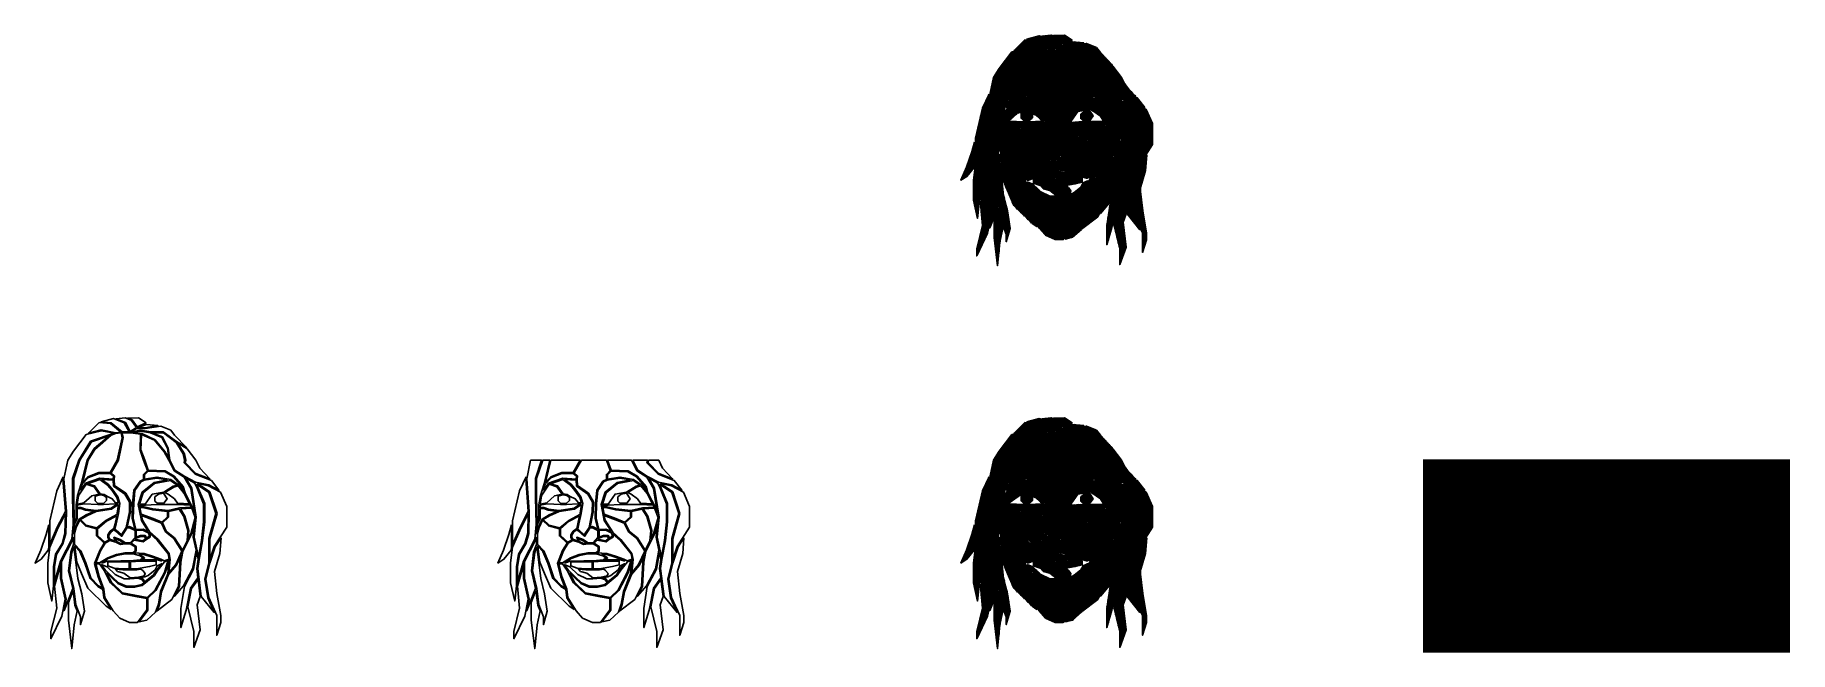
# Model space of a CAD drawing. Header units: inches. Extents: x 2353 to 7560, y 2047 to 3875.
import ezdxf

# ---------------------------------------------------------------- set-up
doc = ezdxf.new("R2010")
doc.units = ezdxf.units.IN
doc.header["$MEASUREMENT"] = 0
for name, color, linetype in [('Layer1', 2, 'Continuous'), ('Layer2', 3, 'Continuous'), ('Layer3', 4, 'Continuous'), ('Layer4', 5, 'Continuous'), ('offsets', 1, 'Continuous')]:
    doc.layers.add(name, color=color, linetype=linetype)
pattern_1 = [(280, (0, 1134.5903), (2.21581744, 0.3907084), [])]
pattern_2 = [(185, (0, 1134.5903), (0.1961004, -2.2414381), [])]

msp = doc.modelspace()

# ---------------------------------------------------------------- hatches: boundary and pattern name
at = {"layer": 'Layer1'}
h = msp.add_hatch(dxfattribs=at)
h.set_pattern_fill('ANSI31', color=256, scale=18, angle=235)
h.set_pattern_definition(pattern_1)
h.paths.add_polyline_path([(5407.4, 3875.5), (5374.7, 3874.3), (5388, 3870), (5403.4, 3848.9), (5430.1, 3861)])
h = msp.add_hatch(dxfattribs=at)
h.set_pattern_fill('ANSI31', color=256, scale=18, angle=235)
h.set_pattern_definition(pattern_1)
h.paths.add_polyline_path([(5425.4, 3523.3), (5413.6, 3523.3), (5399.4, 3518.4), (5396.6, 3515.6), (5420.3, 3510.8), (5428.5, 3517.8)])
h = msp.add_hatch(dxfattribs=at)
h.set_pattern_fill('ANSI31', color=256, scale=18, angle=235)
h.paths.add_polyline_path([(5407.4, 2740.9), (5374.7, 2739.7), (5388, 2735.4), (5403.4, 2714.4), (5430.1, 2726.4)])
h = msp.add_hatch(dxfattribs=at)
h.set_pattern_fill('ANSI31', color=256, scale=18, angle=235)
h.paths.add_polyline_path([(5425.4, 2388.7), (5413.6, 2388.7), (5399.4, 2383.8), (5396.6, 2381), (5420.3, 2376.3), (5428.5, 2383.2)])
at = {"layer": 'Layer2'}
h = msp.add_hatch(dxfattribs=at)
h.set_pattern_fill('ANSI31', color=256, scale=18, angle=99)
h.set_pattern_definition([(144, (0, 1134.5903), (-1.3225168, -1.8202882), [])])
h.paths.add_polyline_path([(5385.3, 3869), (5367.7, 3875.3), (5340.6, 3872.4), (5368.7, 3861.4), (5382.3, 3835.4), (5401.1, 3847)])
h = msp.add_hatch(dxfattribs=at)
h.set_pattern_fill('ANSI31', color=256, scale=18, angle=140)
h.set_pattern_definition(pattern_2)
h.paths.add_polyline_path([(5465, 3852.6), (5431.2, 3855.9), (5410.9, 3848.5), (5405.1, 3846), (5426.2, 3846)])
h = msp.add_hatch(dxfattribs=at)
h.set_pattern_fill('ANSI31', color=256, scale=18, angle=99)
h.paths.add_polyline_path([(5385.3, 2734.4), (5367.7, 2740.7), (5340.6, 2737.8), (5368.7, 2726.9), (5382.3, 2700.8), (5401.1, 2712.4)])
h = msp.add_hatch(dxfattribs=at)
h.set_pattern_fill('ANSI31', color=256, scale=18, angle=140)
h.paths.add_polyline_path([(5465, 2718), (5431.2, 2721.3), (5410.9, 2713.9), (5405.1, 2711.4), (5426.2, 2711.4)])
at = {"layer": 'Layer3'}
h = msp.add_hatch(dxfattribs=at)
h.set_pattern_fill('ANSI31', color=256, scale=18, angle=115)
h.set_pattern_definition([(160, (0, 1134.5903), (-0.7695453, -2.1143084), [])])
h.paths.add_polyline_path([(5364.8, 3860.7), (5332.8, 3873.4), (5296.3, 3863.6), (5326.4, 3861.2), (5358.3, 3834.1), (5379.3, 3833.9)])
h = msp.add_hatch(dxfattribs=at)
h.set_pattern_fill('ANSI31', color=256, scale=18, angle=116)
h.set_pattern_definition([(161, (0, 1134.5903), (-0.73252835, -2.1274168), [])])
h.paths.add_polyline_path([(5426.6, 3843.9), (5401.4, 3843.9), (5383.1, 3833.2), (5412.6, 3838.4), (5443.8, 3833.6), (5480.6, 3833.6), (5520.1, 3805.2), (5549.3, 3787), (5514.1, 3823.7), (5502.6, 3838.5), (5473.1, 3851)])
h = msp.add_hatch(dxfattribs=at)
h.set_pattern_fill('ANSI31', color=256, scale=18, angle=115)
h.paths.add_polyline_path([(5364.8, 2726.1), (5332.8, 2738.8), (5296.3, 2729), (5326.4, 2726.6), (5358.3, 2699.5), (5379.3, 2699.3)])
h = msp.add_hatch(dxfattribs=at)
h.set_pattern_fill('ANSI31', color=256, scale=18, angle=116)
h.paths.add_polyline_path([(5426.6, 2709.3), (5401.4, 2709.3), (5383.1, 2698.6), (5412.6, 2703.9), (5443.8, 2699), (5480.6, 2699), (5520.1, 2670.6), (5549.3, 2652.4), (5514.1, 2689.1), (5502.6, 2703.9), (5473.1, 2716.4)])
at = {"layer": 'Layer4'}
h = msp.add_hatch(dxfattribs=at)
h.set_pattern_fill('ANSI31', color=256, scale=18, angle=140)
h.set_pattern_definition(pattern_2)
h.paths.add_polyline_path([(5324, 3859), (5290.2, 3861.7), (5258.3, 3829.8), (5296.2, 3839.8), (5339.7, 3830.9), (5354.6, 3833.2)])
h = msp.add_hatch(dxfattribs=at)
h.set_pattern_fill('ANSI31', color=256, scale=18, angle=6)
h.set_pattern_definition([(51, (0, 1134.5903), (-1.7485784, 1.4159709), [])])
h.paths.add_polyline_path([(5442.7, 3831.2), (5413.4, 3836.2), (5388.4, 3832.6), (5416.9, 3828.6), (5456.2, 3810.3), (5485.5, 3775.5), (5496.7, 3755.8), (5493, 3785.5), (5476.3, 3817.6)])
h = msp.add_hatch(dxfattribs=at)
h.set_pattern_fill('ANSI31', color=256, scale=18, angle=140)
h.paths.add_polyline_path([(5324, 2724.4), (5290.2, 2727.1), (5258.3, 2695.2), (5296.2, 2705.2), (5339.7, 2696.3), (5354.6, 2698.6)])
h = msp.add_hatch(dxfattribs=at)
h.set_pattern_fill('ANSI31', color=256, scale=18, angle=6)
h.paths.add_polyline_path([(5442.7, 2696.6), (5413.4, 2701.6), (5388.4, 2698), (5416.9, 2694), (5456.2, 2675.7), (5485.5, 2640.9), (5496.7, 2621.2), (5493, 2650.9), (5476.3, 2683)])

# ---------------------------------------------------------------- linework, layer by layer
at = {"layer": 'Layer1'}
for p, q in [((5234.2, 3803.2), (5234.9, 3758.2)), ((5236.5, 3806.1), (5237.2, 3761.7)), ((5238.7, 3809), (5239.4, 3765.2)), ((5240.9, 3811.9), (5241.6, 3768.7)), ((5240.9, 3811.9), (5241.6, 3768.7)), ((5341.2, 3829.1), (5242.6, 3689)), ((5243.1, 3814.8), (5243.8, 3772.2)), ((5338, 3828.5), (5244.3, 3695.3)), ((5344.3, 3829.5), (5244.4, 3687.6)), ((5245.4, 3817.8), (5246, 3775.8)), ((5334.2, 3827), (5245.6, 3701.1)), ((5330.3, 3825.5), (5247, 3707.1)), ((5247.6, 3820.7), (5248.2, 3779.3)), ((5326.5, 3824.1), (5248.5, 3713.1)), ((5249.8, 3823.6), (5250.5, 3782.8)), ((5319.8, 3818.4), (5250, 3719.2)), ((5312.7, 3812.2), (5251.4, 3725.2)), ((5252.1, 3825.9), (5252.7, 3786.3)), ((5305.5, 3806), (5252.9, 3731.2)), ((5254.3, 3826.4), (5254.9, 3789.8)), ((5347.3, 3829.9), (5255.5, 3699.4)), ((5256.6, 3827), (5257.1, 3793.3)), ((5258.9, 3827.5), (5259.3, 3796.9)), ((5350.3, 3830.3), (5260.2, 3702.2)), ((5261.1, 3828.1), (5261.6, 3800.4)), ((5263.4, 3828.6), (5263.8, 3803.9)), ((5353.4, 3830.6), (5264.1, 3703.7)), ((5265.7, 3829.2), (5266, 3806.2)), ((5267.9, 3829.7), (5268.3, 3807)), ((5355.5, 3829.6), (5268, 3705.3)), ((5270.2, 3830.3), (5270.5, 3807.7)), ((5356.2, 3826.8), (5271.9, 3706.9)), ((5272.4, 3830.8), (5272.8, 3808.5)), ((5274.7, 3831.4), (5275.1, 3809.3)), ((5357, 3823.9), (5275.8, 3708.4)), ((5277, 3831.9), (5277.3, 3810)), ((5279.2, 3832.5), (5279.6, 3810.8)), ((5357.8, 3821), (5279.6, 3710)), ((5281.5, 3833), (5281.8, 3811.6)), ((5358.5, 3818.2), (5283.5, 3711.6)), ((5283.8, 3833.6), (5284.1, 3812.3)), ((5286, 3834.1), (5286.4, 3813.1)), ((5358.6, 3814.3), (5287.4, 3713.1)), ((5288.3, 3834.7), (5288.6, 3813.9)), ((5290.6, 3835.2), (5290.9, 3814.6)), ((5357.3, 3808.5), (5290.7, 3713.9)), ((5292.8, 3835.8), (5293.1, 3815.4)), ((5356, 3802.7), (5293.5, 3713.9)), ((5295.1, 3836.3), (5295.4, 3816.2)), ((5297.4, 3836.8), (5297.7, 3816.9)), ((5299.6, 3836.4), (5299.9, 3817.7)), ((5301.9, 3836), (5302.2, 3818.5)), ((5304.2, 3835.5), (5304.4, 3819.2)), ((5306.5, 3835.1), (5306.7, 3820)), ((5308.7, 3834.7), (5309, 3820.8)), ((5311, 3834.2), (5311.2, 3821.6)), ((5313.3, 3833.8), (5313.5, 3822.3)), ((5315.6, 3833.3), (5315.7, 3823.1)), ((5317.9, 3832.9), (5318, 3823.9)), ((5320.1, 3832.5), (5320.3, 3824.6)), ((5322.4, 3832), (5322.5, 3825.4)), ((5324.7, 3831.6), (5324.8, 3826.2)), ((5327, 3831.2), (5327, 3826.9)), ((5329.3, 3830.7), (5329.3, 3827.7)), ((5331.5, 3830.3), (5331.6, 3828.5)), ((5333.8, 3829.8), (5333.8, 3829.2)), ((5448, 3831.4), (5448.2, 3830.7)), ((5450.4, 3831.4), (5450.8, 3829.7)), ((5452.7, 3831.4), (5453.4, 3828.7)), ((5455, 3831.4), (5455.9, 3827.7)), ((5457.4, 3831.4), (5458.5, 3826.6)), ((5459.7, 3831.4), (5461.1, 3825.6)), ((5462.1, 3831.4), (5463.7, 3824.6)), ((5464.4, 3831.4), (5466.3, 3823.6)), ((5466.7, 3831.4), (5468.9, 3822.6)), ((5469.1, 3831.4), (5471.4, 3821.6)), ((5471.4, 3831.4), (5474, 3820.5)), ((5473.7, 3831.4), (5476.6, 3819.5)), ((5476.1, 3831.4), (5480.1, 3814.6)), ((5478.4, 3831.4), (5484.6, 3805.9)), ((5480.8, 3831.4), (5489, 3797.1)), ((5483.5, 3829.6), (5493.5, 3788.4)), ((5486.4, 3827.3), (5509.7, 3730.8)), ((5489.3, 3825.1), (5514.3, 3721.7)), ((5492.2, 3822.8), (5517.3, 3719)), ((5495.1, 3820.5), (5520, 3717.2)), ((5497.9, 3818.3), (5522.8, 3715.4)), ((5500.8, 3816), (5525.6, 3713.7)), ((5503.7, 3813.8), (5528.3, 3711.9)), ((5506.6, 3811.5), (5531.1, 3710.1)), ((5509.5, 3809.3), (5533.9, 3708.3)), ((5512.4, 3807), (5536.6, 3706.5)), ((5515.2, 3804.8), (5539.4, 3704.7)), ((5518.1, 3802.5), (5542.2, 3702.9)), ((5198.7, 3752.3), (5202.5, 3502.4)), ((5200.9, 3755.8), (5204.7, 3506.8)), ((5203.1, 3759.4), (5206.9, 3511.1)), ((5203.1, 3759.4), (5206.9, 3511.1)), ((5205.3, 3762.9), (5209.1, 3515.5)), ((5207.5, 3766.4), (5211.1, 3533.7)), ((5209.8, 3770), (5213.1, 3554.2)), ((5212, 3773.5), (5213.1, 3700.1)), ((5214.2, 3776.9), (5215.3, 3706.6)), ((5216.4, 3779.8), (5217.5, 3713.1)), ((5216.4, 3779.8), (5217.5, 3713.1)), ((5218.7, 3782.7), (5219.6, 3719.7)), ((5220.9, 3785.7), (5221.8, 3726.2)), ((5223.1, 3788.6), (5224, 3732.7)), ((5225.3, 3791.5), (5226.1, 3739.2)), ((5227.6, 3794.4), (5228.3, 3745.7)), ((5227.6, 3794.4), (5228.3, 3745.7)), ((5227.6, 3794.4), (5228.3, 3745.7)), ((5229.8, 3797.3), (5230.5, 3752.3)), ((5232, 3800.2), (5232.7, 3754.6)), ((5298.4, 3799.8), (5254.4, 3737.3)), ((5291.2, 3793.6), (5255.8, 3743.3)), ((5284.1, 3787.4), (5257.3, 3749.3)), ((5354.7, 3797), (5296.3, 3713.9)), ((5353.4, 3791.2), (5299.1, 3713.9)), ((5352.1, 3785.4), (5301.8, 3713.9)), ((5350.9, 3779.7), (5304.6, 3713.9)), ((5349.6, 3773.9), (5307.4, 3713.9)), ((5348.3, 3768.1), (5310.2, 3713.9)), ((5347, 3762.4), (5313, 3713.9)), ((5345.7, 3756.6), (5315.7, 3713.9)), ((5344.5, 3750.8), (5318.5, 3713.9)), ((5495.9, 3778.3), (5505.2, 3739.8)), ((5499.8, 3752.6), (5500.7, 3748.8)), ((5521.7, 3797.4), (5544.9, 3701.2)), ((5525.4, 3791.6), (5547.6, 3699.8)), ((5529.2, 3785.8), (5550.3, 3698.4)), ((5532.9, 3780), (5553, 3697)), ((5536.6, 3774.2), (5543.3, 3746.6)), ((5188, 3706.5), (5188.8, 3652.8)), ((5190.1, 3716.6), (5193.7, 3485.1)), ((5190.1, 3716.6), (5193.7, 3485.1)), ((5192.3, 3726.6), (5195.9, 3489.4)), ((5194.4, 3736.7), (5198.1, 3493.8)), ((5196.5, 3746.8), (5200.3, 3498.1)), ((5332.7, 3730.1), (5321.3, 3713.9)), ((5443.4, 3716.8), (5425.1, 3704.7)), ((5447.3, 3716.7), (5425.2, 3702)), ((5451.3, 3716.6), (5425.3, 3699.4)), ((5455.3, 3716.5), (5425.3, 3696.7)), ((5459.2, 3716.4), (5425.4, 3694)), ((5439.4, 3716.9), (5428, 3709.3)), ((5463.2, 3716.3), (5430.2, 3694.5)), ((5467.2, 3716.2), (5435.8, 3695.4)), ((5471.1, 3716.1), (5441.3, 3696.3)), ((5475.1, 3716), (5446.8, 3697.3)), ((5479.1, 3715.9), (5452.3, 3698.2)), ((5483, 3715.8), (5457.9, 3699.1)), ((5486.4, 3715.4), (5462.8, 3699.7)), ((5488.6, 3714.1), (5466.1, 3699.1)), ((5490.8, 3712.8), (5469.4, 3698.6)), ((5492.9, 3711.5), (5472.6, 3698)), ((5495.1, 3710.2), (5475.9, 3697.5)), ((5497.2, 3708.9), (5479.2, 3696.9)), ((5499.4, 3707.6), (5482.4, 3696.4)), ((5501.6, 3706.3), (5485.8, 3695.8)), ((5503.7, 3705), (5489.1, 3695.3)), ((5505.9, 3703.7), (5492.3, 3694.7)), ((5508, 3702.4), (5495.6, 3694.2)), ((5510.2, 3701.1), (5498.9, 3693.6)), ((5512, 3699.6), (5502.2, 3693.1)), ((5513.5, 3697.9), (5504.4, 3691.8)), ((5545, 3739.5), (5555.6, 3695.6)), ((5548.2, 3736.2), (5558.3, 3694.2)), ((5551.3, 3733), (5561, 3692.8)), ((5554.4, 3729.8), (5563.7, 3691.3)), ((5557.5, 3726.6), (5566.4, 3689.9)), ((5560.6, 3723.4), (5569, 3688.5)), ((5563.7, 3720.2), (5571.7, 3687.1)), ((5566.9, 3716.9), (5574.4, 3685.7)), ((5570, 3713.7), (5577, 3684.6)), ((5573.1, 3710.5), (5579.4, 3684.2)), ((5576.1, 3707.8), (5581.9, 3683.7)), ((5578.6, 3706.8), (5584.3, 3683.2)), ((5581.2, 3705.8), (5586.8, 3682.8)), ((5583.8, 3704.9), (5589.2, 3682.3)), ((5586.4, 3703.9), (5591.7, 3681.8)), ((5588.9, 3702.9), (5594.1, 3681.4)), ((5591.5, 3701.9), (5596.6, 3680.9)), ((5594.1, 3700.9), (5599, 3680.5)), ((5596.7, 3699.9), (5601.5, 3680)), ((5599.3, 3698.9), (5603.9, 3679.5)), ((5601.8, 3697.9), (5606.4, 3679.1)), ((5185.9, 3696.4), (5186, 3688.7)), ((5287.2, 3645.5), (5280, 3627.9)), ((5290, 3646.2), (5281.8, 3626.1)), ((5292.7, 3646.8), (5283.5, 3624.4)), ((5295.1, 3646.6), (5285.3, 3622.6)), ((5297.4, 3646.3), (5287.2, 3621.3)), ((5299.7, 3646.1), (5289.6, 3621.3)), ((5302.1, 3645.8), (5292.1, 3621.3)), ((5298.9, 3692.7), (5298.8, 3691.9)), ((5301.2, 3692.5), (5300.8, 3690.5)), ((5303.5, 3692.4), (5302.9, 3689)), ((5305.7, 3692.3), (5304.9, 3687.6)), ((5308, 3692.1), (5307, 3686.1)), ((5310.3, 3692), (5309, 3684.6)), ((5312.6, 3691.8), (5311.1, 3683.2)), ((5314.9, 3691.7), (5313.1, 3681.7)), ((5317.2, 3691.6), (5315.1, 3680.2)), ((5319.4, 3691.4), (5317.2, 3678.8)), ((5321.7, 3691.3), (5319.1, 3676.5)), ((5324, 3691.2), (5321, 3674.2)), ((5326.3, 3691), (5322.9, 3671.9)), ((5328.6, 3690.9), (5324.8, 3669.5)), ((5330.9, 3690.8), (5326.7, 3667.2)), ((5332.4, 3686.3), (5328.6, 3664.9)), ((5333, 3676.6), (5330.5, 3662.5)), ((5334.5, 3672.2), (5332.3, 3660)), ((5336.5, 3670.7), (5334.2, 3657.4)), ((5338.6, 3669.3), (5336, 3654.7)), ((5340.7, 3667.9), (5337.9, 3652.1)), ((5359.2, 3655), (5339.5, 3544)), ((5342.7, 3666.5), (5339.7, 3649.5)), ((5361.2, 3653.6), (5341.4, 3541.9)), ((5344.8, 3665), (5341.5, 3646.9)), ((5346.8, 3663.6), (5343.4, 3644.2)), ((5363.3, 3652.2), (5343.4, 3540.1)), ((5348.9, 3662.2), (5345.2, 3641.6)), ((5365.3, 3650.8), (5345.4, 3538.3)), ((5350.9, 3660.7), (5346.8, 3637.3)), ((5367.3, 3649), (5347.4, 3536.5)), ((5353, 3659.3), (5348.3, 3632.6)), ((5369.1, 3646), (5349.4, 3534.7)), ((5355, 3657.9), (5349.7, 3627.8)), ((5357.1, 3656.5), (5351.2, 3623.1)), ((5515, 3696.1), (5506.4, 3690.5)), ((5516.5, 3694.4), (5508.5, 3689.1)), ((5517.9, 3692.6), (5510.5, 3687.7)), ((5519.4, 3690.9), (5512.5, 3686.3)), ((5520.9, 3689.1), (5514.5, 3684.9)), ((5522.4, 3687.4), (5516.5, 3683.5)), ((5523.9, 3685.7), (5518.5, 3682.1)), ((5525.4, 3683.9), (5520.6, 3680.7)), ((5526.8, 3682.2), (5522.6, 3679.3)), ((5528.3, 3680.4), (5524.6, 3678)), ((5529.8, 3678.7), (5526.4, 3676.4)), ((5531.3, 3676.9), (5527.9, 3674.7)), ((5532.8, 3675.2), (5529.3, 3672.9)), ((5534.2, 3673.4), (5530.8, 3671.1)), ((5535.7, 3671.7), (5532.2, 3669.4)), ((5537, 3669.8), (5533.6, 3667.6)), ((5537.7, 3667.5), (5535.1, 3665.8)), ((5538.4, 3665.3), (5536.5, 3664.1)), ((5539.1, 3663), (5538, 3662.3)), ((5604.4, 3697), (5608.8, 3678.6)), ((5607, 3696), (5611.3, 3678.1)), ((5609.6, 3695), (5613.7, 3677.7)), ((5612.1, 3694), (5616.2, 3677.2)), ((5614.7, 3693), (5618.9, 3675.8)), ((5617.3, 3692), (5621.6, 3674.3)), ((5619.9, 3691), (5624.3, 3672.9)), ((5622.4, 3690.1), (5626.9, 3671.4)), ((5625.5, 3687.1), (5629.6, 3669.9)), ((5628.9, 3682.8), (5632.3, 3668.5)), ((5632.2, 3678.5), (5635, 3667)), ((5635.6, 3674.2), (5637.7, 3665.5)), ((5639, 3669.8), (5640.4, 3664.1)), ((5642.4, 3665.5), (5643.1, 3662.6)), ((5645.8, 3661.2), (5645.8, 3661.1)), ((5284.5, 3644.9), (5278.8, 3630.8)), ((5281.8, 3644.2), (5278.8, 3636.8)), ((5279.1, 3643.5), (5278.8, 3642.8)), ((5304.4, 3645.4), (5294.6, 3621.3)), ((5306.3, 3644), (5297, 3621.3)), ((5308.2, 3642.7), (5299.5, 3621.3)), ((5310.1, 3641.4), (5301.9, 3621.3)), ((5312, 3640.1), (5305.4, 3623.7)), ((5312.5, 3635.3), (5309.4, 3627.6)), ((5370.9, 3642.9), (5351.4, 3532.9)), ((5372.6, 3639.9), (5353.4, 3531.1)), ((5374.4, 3636.8), (5355.4, 3529.3)), ((5376.2, 3633.8), (5358.1, 3531.6)), ((5377.9, 3630.8), (5361.2, 3536.3)), ((5379.7, 3627.7), (5364.3, 3541)), ((5380.6, 3619.9), (5367.5, 3545.7)), ((5380.2, 3604.6), (5371.5, 3555.4)), ((5410, 3615.4), (5415, 3612.4)), ((5412.6, 3616.5), (5420, 3612.1)), ((5417, 3616.5), (5425.5, 3611.3)), ((5421.4, 3616.5), (5432.6, 3609.7)), ((5425.8, 3616.5), (5439.7, 3608.1)), ((5429.9, 3616.7), (5446.8, 3606.4)), ((5433.8, 3617), (5452.9, 3605.4)), ((5437.7, 3617.3), (5458.3, 3604.8)), ((5441.6, 3617.6), (5463.6, 3604.2)), ((5445.5, 3617.9), (5469, 3603.6)), ((5449.4, 3618.2), (5474.3, 3603)), ((5454.2, 3618.5), (5481, 3602.3)), ((5458.1, 3618.8), (5486.4, 3601.7)), ((5462.1, 3619.1), (5491.7, 3601.1)), ((5466.5, 3619.1), (5496.1, 3601.1)), ((5470.9, 3619.1), (5499.3, 3601.8)), ((5475.2, 3619.1), (5502.5, 3602.5)), ((5479.6, 3619.1), (5505.7, 3603.2)), ((5484, 3619.1), (5508.9, 3603.9)), ((5488.4, 3619.1), (5512.1, 3604.7)), ((5492.8, 3619.1), (5515.3, 3605.4)), ((5497.2, 3619.1), (5518.5, 3606.1)), ((5501.5, 3619.1), (5521.7, 3606.8)), ((5505.9, 3619.1), (5524.9, 3607.5)), ((5510.3, 3619.1), (5528.1, 3608.2)), ((5514.7, 3619.1), (5532, 3608.6)), ((5519.1, 3619.1), (5535.9, 3608.8)), ((5523.6, 3619), (5539.9, 3609.1)), ((5528.4, 3618.7), (5543.9, 3609.3)), ((5533.2, 3618.5), (5547.9, 3609.5)), ((5538, 3618.2), (5551.9, 3609.8)), ((5542.7, 3618), (5555.8, 3610)), ((5547.5, 3617.7), (5559.8, 3610.3)), ((5552.3, 3617.5), (5563.7, 3610.6)), ((5557.1, 3617.2), (5561.7, 3614.4)), ((5220.2, 3542.5), (5217.5, 3519.1)), ((5223.7, 3553), (5217.6, 3500.5)), ((5226.7, 3559.3), (5219.7, 3498.3)), ((5229.7, 3565.6), (5221.7, 3496.1)), ((5232.7, 3571.6), (5223.8, 3493.9)), ((5234.7, 3569.7), (5225.8, 3491.8)), ((5236.8, 3567.7), (5227.8, 3489.6)), ((5238.8, 3565.8), (5229.9, 3487.4)), ((5240.9, 3563.8), (5231.9, 3485.2)), ((5243, 3561.8), (5233.9, 3483.1)), ((5245, 3559.9), (5236, 3480.8)), ((5247.1, 3557.9), (5237.8, 3476.7)), ((5249.2, 3556), (5239.6, 3472.5)), ((5251.3, 3554.7), (5241.4, 3468.3)), ((5253.5, 3554.1), (5243.2, 3464.2)), ((5255.7, 3553.5), (5245, 3460)), ((5258, 3552.9), (5246.8, 3455.8)), ((5260.2, 3552.3), (5248.6, 3451.7)), ((5262.4, 3551.7), (5250.5, 3447.5)), ((5264.6, 3551.1), (5252.2, 3442.7)), ((5266.8, 3550.5), (5253.9, 3437.6)), ((5269, 3550), (5255.6, 3432.4)), ((5271.3, 3549.4), (5257.3, 3427.3)), ((5273.5, 3548.8), (5259, 3422.2)), ((5275.7, 3548.2), (5260.7, 3417)), ((5277.9, 3547.6), (5262.4, 3411.9)), ((5280.1, 3547), (5264.1, 3406.8)), ((5282.4, 3546.4), (5265.8, 3401.6)), ((5339.5, 3557.1), (5337.6, 3546.1)), ((5416.1, 3584.7), (5533.2, 3474.2)), ((5416.9, 3580.9), (5532.2, 3472)), ((5417.7, 3577), (5531.2, 3469.9)), ((5418.4, 3573.2), (5530.2, 3467.7)), ((5419.1, 3585.1), (5534.3, 3476.4)), ((5421.8, 3566.8), (5529.2, 3465.5)), ((5424.7, 3582.9), (5535.3, 3478.5)), ((5426.5, 3559.3), (5528.2, 3463.3)), ((5430.3, 3580.7), (5533.7, 3483.2)), ((5431.1, 3551.9), (5527.2, 3461.2)), ((5435.7, 3544.4), (5526.2, 3459)), ((5435.9, 3578.5), (5528.7, 3491)), ((5441.5, 3576.4), (5523.8, 3498.7)), ((5447.1, 3574.2), (5518.9, 3506.5)), ((5447.1, 3574.2), (5518.9, 3506.5)), ((5452.8, 3572), (5485.9, 3540.8)), ((5458.4, 3569.8), (5483.1, 3546.5)), ((5464, 3567.7), (5480.4, 3552.2)), ((5469.6, 3565.5), (5477.7, 3557.9)), ((5175.5, 3489.5), (5176.1, 3450.3)), ((5177.7, 3493.2), (5178.3, 3454.7)), ((5179.9, 3496.9), (5180.5, 3459)), ((5179.9, 3496.9), (5180.5, 3459)), ((5182.1, 3500.6), (5182.7, 3463.4)), ((5184.3, 3506.6), (5184.9, 3467.7)), ((5186.4, 3514.1), (5187.1, 3472)), ((5188.6, 3521.5), (5189.3, 3476.4)), ((5190.8, 3529), (5191.5, 3480.7)), ((5282.6, 3528.4), (5267.8, 3399.1)), ((5284.3, 3523.8), (5269.8, 3396.9)), ((5286.4, 3521.8), (5277.8, 3446.5)), ((5288.5, 3519.9), (5281, 3454.6)), ((5290.5, 3518), (5284.2, 3462.7)), ((5292.6, 3516), (5287.4, 3470.8)), ((5294.7, 3514.1), (5290.6, 3478.9)), ((5296.7, 3512.2), (5293.6, 3485.1)), ((5298.8, 3510.2), (5296.5, 3489.8)), ((5300.9, 3508.3), (5299.3, 3494.6)), ((5302.9, 3506.4), (5302.1, 3499.3)), ((5305, 3504.5), (5305, 3504.1)), ((5440.4, 3536.9), (5444.7, 3532.7)), ((5470.4, 3508.5), (5525.2, 3456.8)), ((5480, 3496.3), (5524.1, 3454.7)), ((5500.3, 3527.1), (5514, 3514.3)), ((5160.2, 3447.6), (5161, 3398.5)), ((5162.3, 3460.1), (5163.1, 3405.9)), ((5164.4, 3470.9), (5165.3, 3413.3)), ((5166.6, 3474.7), (5167.4, 3420.8)), ((5166.6, 3474.7), (5167.4, 3420.8)), ((5168.8, 3478.4), (5169.6, 3428.2)), ((5171, 3482.1), (5171.7, 3435.6)), ((5173.2, 3485.8), (5173.9, 3443)), ((5277.3, 3442.3), (5271.9, 3394.8)), ((5296.9, 3440), (5325.2, 3423.1)), ((5382.8, 3441.8), (5385.2, 3428)), ((5383.9, 3449.1), (5387.5, 3428)), ((5386.2, 3449.2), (5389.8, 3428)), ((5388.4, 3449.4), (5392.1, 3428)), ((5390.7, 3449.5), (5394.4, 3428)), ((5393, 3449.7), (5396.7, 3428)), ((5395.3, 3449.8), (5399, 3428)), ((5397.6, 3450), (5401.3, 3428)), ((5399.8, 3450.1), (5403.6, 3428.4)), ((5402.1, 3450.2), (5405.8, 3428.8)), ((5404.4, 3450.4), (5408.1, 3429.1)), ((5406.7, 3450.5), (5410.3, 3429.5)), ((5409, 3450.7), (5412.5, 3429.9)), ((5411.2, 3450.8), (5414.8, 3430.2)), ((5413.5, 3451), (5417, 3430.6)), ((5415.8, 3451), (5419.3, 3431)), ((5418.1, 3451), (5421.5, 3431.4)), ((5420.4, 3451), (5423.7, 3431.7)), ((5422.7, 3451), (5426, 3432.1)), ((5425, 3451), (5428.2, 3432.5)), ((5427.4, 3451), (5430.5, 3432.9)), ((5429.7, 3451), (5432.7, 3433.2)), ((5432, 3451), (5435, 3433.6)), ((5434.3, 3451), (5437.2, 3434)), ((5436.6, 3451), (5439.4, 3434.4)), ((5438.9, 3451), (5441.7, 3434.9)), ((5441.2, 3451), (5443.9, 3435.5)), ((5443.5, 3451), (5446.1, 3436)), ((5445.8, 3451), (5448.3, 3436.6)), ((5448.1, 3451), (5450.5, 3437.2)), ((5450.4, 3451), (5452.7, 3437.8)), ((5452.7, 3451), (5454.9, 3438.3)), ((5455, 3451), (5457.1, 3438.9)), ((5457.3, 3451), (5459.3, 3439.5)), ((5459.6, 3451), (5459.9, 3449.4)), ((5489.6, 3484.1), (5523.1, 3452.5)), ((5498, 3473.1), (5522.1, 3450.3)), ((5498.8, 3469.2), (5521.1, 3448.2)), ((5499.5, 3437.3), (5507.9, 3429.4)), ((5499.6, 3465.4), (5520.1, 3446)), ((5499.8, 3440.2), (5509.4, 3431.1)), ((5500.1, 3443), (5510.8, 3432.9)), ((5500.4, 3461.5), (5519.1, 3443.8)), ((5500.4, 3445.8), (5512.3, 3434.6)), ((5500.7, 3448.7), (5513.8, 3436.3)), ((5501, 3451.5), (5515.3, 3438)), ((5501.2, 3457.6), (5518.1, 3441.6)), ((5501.3, 3454.3), (5516.8, 3439.8)), ((5581.2, 3438.4), (5535.2, 3323.9)), ((5582.6, 3448), (5536.7, 3333.9)), ((5583.6, 3456.7), (5538.3, 3343.9)), ((5582.7, 3460.7), (5571.3, 3432.2)), ((5581.9, 3464.6), (5573.4, 3443.6)), ((5581, 3468.6), (5575.5, 3454.9)), ((5580.1, 3472.5), (5577.6, 3466.3)), ((5158.1, 3435.1), (5158.8, 3391.1)), ((5161.3, 3388.7), (5159.4, 3361.6)), ((5173.4, 3430.3), (5160.4, 3247.9)), ((5164.3, 3399.1), (5160.7, 3348.2)), ((5167.4, 3409.5), (5162, 3334.7)), ((5175.9, 3433.5), (5163.1, 3253.4)), ((5170.4, 3419.9), (5163.3, 3321.3)), ((5175.9, 3401.6), (5165.7, 3259)), ((5177.5, 3392.4), (5168.4, 3264.6)), ((5278.9, 3436.1), (5273.9, 3392.6)), ((5280.5, 3430), (5276, 3390.5)), ((5282.1, 3423.8), (5278, 3388.4)), ((5283.6, 3417.6), (5280, 3386.2)), ((5285.2, 3411.5), (5282.1, 3384.1)), ((5286.8, 3405.3), (5284.1, 3382)), ((5288.5, 3400.5), (5286.2, 3379.8)), ((5290.3, 3395.9), (5288.2, 3377.7)), ((5292.1, 3391.3), (5290.3, 3376.4)), ((5293.8, 3386.7), (5292.5, 3375.2)), ((5300.5, 3435.2), (5332.7, 3415.9)), ((5304.1, 3430.4), (5394.4, 3376.3)), ((5307.1, 3436.6), (5317.7, 3430.2)), ((5307.7, 3425.6), (5389.9, 3376.3)), ((5314.2, 3419), (5385.5, 3376.3)), ((5321, 3412.3), (5381.1, 3376.3)), ((5327.8, 3405.6), (5376.7, 3376.3)), ((5335.1, 3398.6), (5372.3, 3376.3)), ((5342.5, 3391.5), (5358.3, 3382)), ((5355.3, 3402.3), (5397.7, 3376.9)), ((5367.3, 3397.8), (5400.9, 3377.6)), ((5371.8, 3397.8), (5404.1, 3378.4)), ((5376.2, 3397.8), (5407.3, 3379.1)), ((5380.6, 3397.8), (5410.5, 3379.9)), ((5382.8, 3428.3), (5382.9, 3428)), ((5384.6, 3398.1), (5413.7, 3380.6)), ((5388.4, 3398.4), (5416.8, 3381.3)), ((5392.2, 3398.8), (5418.7, 3382.9)), ((5396, 3399.2), (5420.5, 3384.5)), ((5399.7, 3399.5), (5422.3, 3386)), ((5403.5, 3399.9), (5423.2, 3388.1)), ((5408.9, 3399.4), (5419.9, 3392.8)), ((5497.3, 3417.5), (5497.5, 3417.3)), ((5497.6, 3420.4), (5499, 3419)), ((5497.9, 3423.2), (5500.5, 3420.8)), ((5498.2, 3426), (5502, 3422.5)), ((5498.5, 3428.9), (5503.4, 3424.2)), ((5498.8, 3431.7), (5504.9, 3426)), ((5499.2, 3434.5), (5506.4, 3427.7)), ((5580.4, 3424.3), (5533, 3306.4)), ((5581, 3419.7), (5533, 3300.3)), ((5579.8, 3429), (5533.6, 3313.9)), ((5565.3, 3417.3), (5539.9, 3354)), ((5555.2, 3398.2), (5541.5, 3364)), ((5581.5, 3415), (5566.7, 3378.2)), ((5582.1, 3410.4), (5572.3, 3385.8)), ((5582.7, 3405.7), (5577.8, 3393.4)), ((5583.3, 3401.1), (5583.3, 3401.1)), ((5158.3, 3378.4), (5158.1, 3375)), ((5179.3, 3384.7), (5171.1, 3270.1)), ((5181, 3377), (5173.8, 3275.7)), ((5182.7, 3369.2), (5176.4, 3281.2)), ((5184.4, 3361.5), (5179.1, 3286.8)), ((5186.2, 3353.8), (5182.5, 3302)), ((5187.9, 3346.1), (5186, 3319.5)), ((5295.6, 3382.1), (5294.6, 3374)), ((5297.3, 3377.5), (5296.8, 3372.7)), ((5299.1, 3372.9), (5298.9, 3371.5)), ((5559, 3358.9), (5533, 3294.2)), ((5556.7, 3347.2), (5533, 3288.1)), ((5554.5, 3335.4), (5533, 3282)), ((5545.1, 3379.1), (5543, 3374)), ((5158.7, 3288.6), (5155, 3236.8)), ((5162, 3301.8), (5157.7, 3242.3)), ((5552.2, 3323.7), (5533, 3275.9)), ((5550, 3312), (5533, 3269.8)), ((5545.5, 3294.8), (5533, 3263.7)), ((5149.1, 3248.9), (5147.3, 3224.2)), ((5152.3, 3262.1), (5149.7, 3225.6)), ((5155.5, 3275.4), (5152.4, 3231.2)), ((5537.9, 3269.7), (5533, 3257.6)), ((5225.3, 2656.9), (5226.1, 2604.6)), ((5227.6, 2659.8), (5228.3, 2611.2)), ((5227.6, 2659.8), (5228.3, 2611.1)), ((5227.6, 2659.8), (5228.3, 2611.2)), ((5229.8, 2662.7), (5230.5, 2617.7)), ((5232, 2665.7), (5232.7, 2620.1)), ((5234.2, 2668.6), (5234.9, 2623.6)), ((5236.5, 2671.5), (5237.2, 2627.1)), ((5238.7, 2674.4), (5239.4, 2630.6)), ((5240.9, 2677.3), (5241.6, 2634.1)), ((5240.9, 2677.3), (5241.6, 2634.1)), ((5341.2, 2694.5), (5242.6, 2554.4)), ((5243.1, 2680.2), (5243.8, 2637.6)), ((5338, 2693.9), (5244.3, 2560.7)), ((5344.3, 2694.9), (5244.4, 2553)), ((5245.4, 2683.2), (5246, 2641.2)), ((5334.2, 2692.4), (5245.6, 2566.5)), ((5330.3, 2690.9), (5247, 2572.5)), ((5247.6, 2686.1), (5248.2, 2644.7)), ((5326.5, 2689.5), (5248.5, 2578.5)), ((5249.8, 2689), (5250.5, 2648.2)), ((5319.8, 2683.8), (5250, 2584.6)), ((5312.7, 2677.6), (5251.4, 2590.6)), ((5252.1, 2691.3), (5252.7, 2651.7)), ((5305.5, 2671.4), (5252.9, 2596.6)), ((5254.3, 2691.8), (5254.9, 2655.2)), ((5298.4, 2665.2), (5254.4, 2602.7)), ((5347.3, 2695.3), (5255.5, 2564.8)), ((5291.2, 2659), (5255.8, 2608.7)), ((5256.6, 2692.4), (5257.1, 2658.8)), ((5258.9, 2692.9), (5259.3, 2662.3)), ((5350.3, 2695.7), (5260.2, 2567.6)), ((5261.1, 2693.5), (5261.6, 2665.8)), ((5263.4, 2694), (5263.8, 2669.3)), ((5353.4, 2696), (5264.1, 2569.2)), ((5265.7, 2694.6), (5266, 2671.6)), ((5267.9, 2695.1), (5268.3, 2672.4)), ((5355.5, 2695), (5268, 2570.7)), ((5270.2, 2695.7), (5270.5, 2673.2)), ((5356.2, 2692.2), (5271.9, 2572.3)), ((5272.4, 2696.2), (5272.8, 2673.9)), ((5274.7, 2696.8), (5275.1, 2674.7)), ((5357, 2689.3), (5275.8, 2573.9)), ((5277, 2697.3), (5277.3, 2675.5)), ((5279.2, 2697.9), (5279.6, 2676.2)), ((5357.8, 2686.5), (5279.6, 2575.4)), ((5281.5, 2698.4), (5281.8, 2677)), ((5358.5, 2683.6), (5283.5, 2577)), ((5283.8, 2699), (5284.1, 2677.8)), ((5286, 2699.5), (5286.4, 2678.5)), ((5358.6, 2679.7), (5287.4, 2578.5)), ((5288.3, 2700.1), (5288.6, 2679.3)), ((5290.6, 2700.6), (5290.9, 2680.1)), ((5357.3, 2673.9), (5290.7, 2579.3)), ((5292.8, 2701.2), (5293.1, 2680.8)), ((5356, 2668.2), (5293.5, 2579.3)), ((5295.1, 2701.7), (5295.4, 2681.6)), ((5354.7, 2662.4), (5296.3, 2579.3)), ((5297.4, 2702.3), (5297.7, 2682.4)), ((5353.4, 2656.6), (5299.1, 2579.3)), ((5299.6, 2701.8), (5299.9, 2683.1)), ((5301.9, 2701.4), (5302.2, 2683.9)), ((5304.2, 2700.9), (5304.4, 2684.7)), ((5306.5, 2700.5), (5306.7, 2685.4)), ((5308.7, 2700.1), (5309, 2686.2)), ((5311, 2699.6), (5311.2, 2687)), ((5313.3, 2699.2), (5313.5, 2687.7)), ((5315.6, 2698.8), (5315.7, 2688.5)), ((5317.9, 2698.3), (5318, 2689.3)), ((5320.1, 2697.9), (5320.3, 2690)), ((5322.4, 2697.4), (5322.5, 2690.8)), ((5324.7, 2697), (5324.8, 2691.6)), ((5327, 2696.6), (5327, 2692.3)), ((5329.3, 2696.1), (5329.3, 2693.1)), ((5331.5, 2695.7), (5331.6, 2693.9)), ((5333.8, 2695.3), (5333.8, 2694.6)), ((5448, 2696.8), (5448.2, 2696.1)), ((5450.4, 2696.8), (5450.8, 2695.1)), ((5452.7, 2696.8), (5453.4, 2694.1)), ((5455, 2696.8), (5455.9, 2693.1)), ((5457.4, 2696.8), (5458.5, 2692.1)), ((5459.7, 2696.8), (5461.1, 2691)), ((5462.1, 2696.8), (5463.7, 2690)), ((5464.4, 2696.8), (5466.3, 2689)), ((5466.7, 2696.8), (5468.9, 2688)), ((5469.1, 2696.8), (5471.4, 2687)), ((5471.4, 2696.8), (5474, 2685.9)), ((5473.7, 2696.8), (5476.6, 2684.9)), ((5476.1, 2696.8), (5480.1, 2680)), ((5478.4, 2696.8), (5484.6, 2671.3)), ((5480.8, 2696.8), (5489, 2662.6)), ((5483.5, 2695), (5493.5, 2653.8)), ((5486.4, 2692.7), (5509.7, 2596.2)), ((5489.3, 2690.5), (5514.3, 2587.2)), ((5492.2, 2688.2), (5517.3, 2584.4)), ((5495.1, 2686), (5520, 2582.6)), ((5497.9, 2683.7), (5522.8, 2580.8)), ((5500.8, 2681.5), (5525.6, 2579.1)), ((5503.7, 2679.2), (5528.3, 2577.3)), ((5506.6, 2676.9), (5531.1, 2575.5)), ((5509.5, 2674.7), (5533.9, 2573.7)), ((5512.4, 2672.4), (5536.6, 2571.9)), ((5515.2, 2670.2), (5539.4, 2570.1)), ((5518.1, 2667.9), (5542.2, 2568.3)), ((5521.7, 2662.8), (5544.9, 2566.6)), ((5525.4, 2657), (5547.6, 2565.2)), ((5196.5, 2612.2), (5200.3, 2363.5)), ((5198.7, 2617.7), (5202.5, 2367.8)), ((5200.9, 2621.2), (5204.7, 2372.2)), ((5203.1, 2624.8), (5206.9, 2376.5)), ((5203.1, 2624.8), (5206.9, 2376.5)), ((5205.3, 2628.3), (5209.1, 2380.9)), ((5207.5, 2631.8), (5211.1, 2399.1)), ((5209.8, 2635.4), (5213.1, 2419.6)), ((5212, 2638.9), (5213.1, 2565.5)), ((5214.2, 2642.3), (5215.3, 2572)), ((5216.4, 2645.2), (5217.5, 2578.5)), ((5216.4, 2645.2), (5217.5, 2578.6)), ((5218.7, 2648.2), (5219.6, 2585.1)), ((5220.9, 2651.1), (5221.8, 2591.6)), ((5223.1, 2654), (5224, 2598.1)), ((5284.1, 2652.8), (5257.3, 2614.7)), ((5352.1, 2650.8), (5301.8, 2579.3)), ((5350.9, 2645.1), (5304.6, 2579.3)), ((5349.6, 2639.3), (5307.4, 2579.3)), ((5348.3, 2633.5), (5310.2, 2579.3)), ((5347, 2627.8), (5313, 2579.3)), ((5345.7, 2622), (5315.7, 2579.3)), ((5344.5, 2616.2), (5318.5, 2579.3)), ((5495.9, 2643.7), (5505.2, 2605.2)), ((5499.8, 2618), (5500.7, 2614.2)), ((5529.2, 2651.2), (5550.3, 2563.8)), ((5532.9, 2645.4), (5553, 2562.4)), ((5536.6, 2639.6), (5543.3, 2612)), ((5545, 2604.9), (5555.6, 2561)), ((6802.7, 2612.2), (6806.5, 2363.5)), ((6804.9, 2615.2), (6808.7, 2367.8)), ((6807.2, 2615.2), (6810.9, 2372.2)), ((6809.5, 2615.2), (6813.2, 2376.5)), ((6809.5, 2615.2), (6813.2, 2376.5)), ((6811.7, 2615.2), (6815.4, 2380.9)), ((6814, 2615.2), (6817.3, 2399.1)), ((6816.3, 2615.2), (6819.3, 2419.6)), ((6818.6, 2615.2), (6819.3, 2565.5)), ((6820.8, 2615.2), (6821.5, 2572)), ((6823.1, 2615.2), (6823.7, 2578.5)), ((6823.1, 2615.2), (6823.7, 2578.6)), ((6825.4, 2615.2), (6825.8, 2585.1)), ((6827.6, 2615.2), (6828, 2591.6)), ((6829.9, 2615.2), (6830.2, 2598.1)), ((6832.2, 2615.2), (6832.3, 2604.6)), ((6834.5, 2615.2), (6834.5, 2611.2)), ((6891.6, 2615.2), (6848.8, 2554.4)), ((6888.8, 2615.2), (6850.5, 2560.7)), ((6894.8, 2615.8), (6850.6, 2553)), ((6886, 2615.2), (6851.8, 2566.5)), ((6883.3, 2615.2), (6853.2, 2572.5)), ((6880.5, 2615.2), (6854.7, 2578.5)), ((6877.7, 2615.2), (6856.2, 2584.6)), ((6874.9, 2615.2), (6857.6, 2590.6)), ((6872.2, 2615.2), (6859.1, 2596.6)), ((6869.4, 2615.2), (6860.6, 2602.7)), ((6896.7, 2614.5), (6861.7, 2564.8)), ((6866.6, 2615.2), (6862, 2608.7)), ((6863.8, 2615.2), (6863.5, 2614.7)), ((6899.9, 2615.2), (6866.4, 2567.6)), ((6902.7, 2615.2), (6870.3, 2569.2)), ((6905.5, 2615.2), (6874.2, 2570.7)), ((6908.3, 2615.2), (6878.1, 2572.3)), ((6911.1, 2615.2), (6882, 2573.9)), ((6913.8, 2615.2), (6885.8, 2575.4)), ((6916.6, 2615.2), (6889.7, 2577)), ((6919.4, 2615.2), (6893.6, 2578.5)), ((6922.2, 2615.2), (6896.9, 2579.3)), ((6924.9, 2615.2), (6899.7, 2579.3)), ((6927.7, 2615.2), (6902.5, 2579.3)), ((6930.5, 2615.2), (6905.3, 2579.3)), ((6933.3, 2615.2), (6908, 2579.3)), ((6936.1, 2615.2), (6910.8, 2579.3)), ((6938.8, 2615.2), (6913.6, 2579.3)), ((6941.6, 2615.2), (6916.4, 2579.3)), ((6944.4, 2615.2), (6919.2, 2579.3)), ((6947.2, 2615.2), (6921.9, 2579.3)), ((6950, 2615.2), (6924.7, 2579.3)), ((7106.7, 2615.2), (7106.9, 2614.2)), ((7109, 2615.2), (7111.4, 2605.2)), ((7111.4, 2615.2), (7116, 2596.2)), ((7113.7, 2615.2), (7120.5, 2587.2)), ((7116, 2615.2), (7123.5, 2584.4)), ((7118.4, 2615.2), (7126.2, 2582.6)), ((7120.7, 2615.2), (7129, 2580.8)), ((7123, 2615.2), (7131.8, 2579.1)), ((7125.4, 2615.2), (7134.5, 2577.3)), ((7127.7, 2615.2), (7137.3, 2575.5)), ((7130.1, 2615.2), (7140.1, 2573.7)), ((7132.4, 2615.2), (7142.9, 2571.9)), ((7134.7, 2615.2), (7145.6, 2570.1)), ((7137.1, 2615.2), (7148.4, 2568.3)), ((7139.4, 2615.2), (7151.1, 2566.6)), ((7141.7, 2615.2), (7153.8, 2565.2)), ((7144.1, 2615.2), (7156.5, 2563.8)), ((7146.4, 2615.2), (7159.2, 2562.4)), ((7148.8, 2615.2), (7149.5, 2612)), ((7151.3, 2604.9), (7161.9, 2561)), ((5185.9, 2561.8), (5186, 2554.1)), ((5188, 2571.9), (5188.8, 2518.2)), ((5190.1, 2582), (5193.7, 2350.5)), ((5190.1, 2582), (5193.7, 2350.5)), ((5192.3, 2592.1), (5195.9, 2354.8)), ((5194.4, 2602.1), (5198.1, 2359.2)), ((5298.9, 2558.1), (5298.8, 2557.4)), ((5301.2, 2557.9), (5300.8, 2555.9)), ((5303.5, 2557.8), (5302.9, 2554.4)), ((5305.7, 2557.7), (5304.9, 2553)), ((5308, 2557.5), (5307, 2551.5)), ((5310.3, 2557.4), (5309, 2550)), ((5312.6, 2557.3), (5311.1, 2548.6)), ((5314.9, 2557.1), (5313.1, 2547.1)), ((5317.2, 2557), (5315.1, 2545.6)), ((5319.4, 2556.8), (5317.2, 2544.2)), ((5321.7, 2556.7), (5319.1, 2542)), ((5324, 2556.6), (5321, 2539.6)), ((5332.7, 2595.5), (5321.3, 2579.3)), ((5326.3, 2556.4), (5322.9, 2537.3)), ((5328.6, 2556.3), (5324.8, 2535)), ((5330.9, 2556.2), (5326.7, 2532.6)), ((5443.4, 2582.2), (5425.1, 2570.1)), ((5447.3, 2582.1), (5425.2, 2567.5)), ((5451.3, 2582), (5425.3, 2564.8)), ((5455.3, 2581.9), (5425.3, 2562.1)), ((5459.2, 2581.8), (5425.4, 2559.4)), ((5439.4, 2582.3), (5428, 2574.8)), ((5463.2, 2581.7), (5430.2, 2559.9)), ((5467.2, 2581.6), (5435.8, 2560.8)), ((5471.1, 2581.5), (5441.3, 2561.8)), ((5475.1, 2581.4), (5446.8, 2562.7)), ((5479.1, 2581.3), (5452.3, 2563.6)), ((5483, 2581.2), (5457.9, 2564.6)), ((5486.4, 2580.8), (5462.8, 2565.1)), ((5488.6, 2579.5), (5466.1, 2564.6)), ((5490.8, 2578.2), (5469.4, 2564)), ((5492.9, 2576.9), (5472.6, 2563.5)), ((5495.1, 2575.6), (5475.9, 2562.9)), ((5497.2, 2574.3), (5479.2, 2562.4)), ((5499.4, 2573), (5482.4, 2561.8)), ((5501.6, 2571.7), (5485.8, 2561.2)), ((5503.7, 2570.4), (5489.1, 2560.7)), ((5505.9, 2569.1), (5492.3, 2560.1)), ((5508, 2567.8), (5495.6, 2559.6)), ((5510.2, 2566.5), (5498.9, 2559)), ((5512, 2565), (5502.2, 2558.5)), ((5513.5, 2563.3), (5504.4, 2557.3)), ((5515, 2561.5), (5506.4, 2555.9)), ((5516.5, 2559.8), (5508.5, 2554.5)), ((5517.9, 2558), (5510.5, 2553.1)), ((5519.4, 2556.3), (5512.5, 2551.7)), ((5520.9, 2554.6), (5514.5, 2550.3)), ((5522.4, 2552.8), (5516.5, 2548.9)), ((5548.2, 2601.7), (5558.3, 2559.6)), ((5551.3, 2598.4), (5561, 2558.2)), ((5554.4, 2595.2), (5563.7, 2556.8)), ((5557.5, 2592), (5566.4, 2555.3)), ((5560.6, 2588.8), (5569, 2553.9)), ((5563.7, 2585.6), (5571.7, 2552.5)), ((5566.9, 2582.3), (5574.4, 2551.1)), ((5570, 2579.1), (5577, 2550)), ((5573.1, 2575.9), (5579.4, 2549.6)), ((5576.1, 2573.2), (5581.9, 2549.1)), ((5578.6, 2572.2), (5584.3, 2548.6)), ((5581.2, 2571.3), (5586.8, 2548.2)), ((5583.8, 2570.3), (5589.2, 2547.7)), ((5586.4, 2569.3), (5591.7, 2547.2)), ((5588.9, 2568.3), (5594.1, 2546.8)), ((5591.5, 2567.3), (5596.6, 2546.3)), ((5594.1, 2566.3), (5599, 2545.9)), ((5596.7, 2565.3), (5601.5, 2545.4)), ((5599.3, 2564.3), (5603.9, 2544.9)), ((5601.8, 2563.4), (5606.4, 2544.5)), ((5604.4, 2562.4), (5608.8, 2544)), ((5607, 2561.4), (5611.3, 2543.5)), ((5609.6, 2560.4), (5613.7, 2543.1)), ((5612.1, 2559.4), (5616.2, 2542.6)), ((5614.7, 2558.4), (5618.9, 2541.2)), ((5617.3, 2557.4), (5621.6, 2539.7)), ((5619.9, 2556.4), (5624.3, 2538.3)), ((5622.4, 2555.5), (5626.9, 2536.8)), ((5625.5, 2552.5), (5629.6, 2535.3)), ((6792.1, 2561.8), (6792.2, 2554.1)), ((6794.2, 2571.9), (6795.1, 2518.2)), ((6796.3, 2582), (6799.9, 2350.5)), ((6796.3, 2582), (6799.9, 2350.5)), ((6798.5, 2592.1), (6802.1, 2354.8)), ((6800.6, 2602.1), (6804.3, 2359.2)), ((6905.1, 2558.1), (6905, 2557.4)), ((6907.4, 2557.9), (6907, 2555.9)), ((6909.7, 2557.8), (6909.1, 2554.4)), ((6911.9, 2557.7), (6911.1, 2553)), ((6914.2, 2557.5), (6913.2, 2551.5)), ((6916.5, 2557.4), (6915.2, 2550)), ((6918.8, 2557.3), (6917.3, 2548.6)), ((6921.1, 2557.1), (6919.3, 2547.1)), ((6923.4, 2557), (6921.4, 2545.6)), ((6925.6, 2556.8), (6923.4, 2544.2)), ((6927.9, 2556.7), (6925.3, 2542)), ((6930.2, 2556.6), (6927.2, 2539.6)), ((6938.9, 2595.5), (6927.5, 2579.3)), ((6932.5, 2556.4), (6929.1, 2537.3)), ((6934.8, 2556.3), (6931, 2535)), ((6937.1, 2556.2), (6932.9, 2532.6)), ((7154.4, 2601.7), (7164.5, 2559.6)), ((7157.5, 2598.4), (7167.2, 2558.2)), ((7160.6, 2595.2), (7169.9, 2556.8)), ((7163.7, 2592), (7172.6, 2555.3)), ((7166.8, 2588.8), (7175.3, 2553.9)), ((7169.9, 2585.6), (7177.9, 2552.5)), ((7173.1, 2582.3), (7180.6, 2551.1)), ((7176.2, 2579.1), (7183.2, 2550)), ((7179.3, 2575.9), (7185.7, 2549.6)), ((7182.3, 2573.2), (7188.1, 2549.1)), ((7184.9, 2572.2), (7190.6, 2548.6)), ((7187.4, 2571.3), (7193, 2548.2)), ((7190, 2570.3), (7195.5, 2547.7)), ((7192.6, 2569.3), (7197.9, 2547.2)), ((7195.2, 2568.3), (7200.4, 2546.8)), ((7197.7, 2567.3), (7202.8, 2546.3)), ((7200.3, 2566.3), (7205.3, 2545.9)), ((7202.9, 2565.3), (7207.7, 2545.4)), ((7205.5, 2564.3), (7210.2, 2544.9)), ((7208, 2563.4), (7212.6, 2544.5)), ((7210.6, 2562.4), (7215, 2544)), ((7213.2, 2561.4), (7217.5, 2543.5)), ((7215.8, 2560.4), (7219.9, 2543.1)), ((7218.3, 2559.4), (7222.4, 2542.6)), ((7220.9, 2558.4), (7225.1, 2541.2)), ((7223.5, 2557.4), (7227.8, 2539.7)), ((7226.1, 2556.4), (7230.5, 2538.3)), ((7228.6, 2555.5), (7233.2, 2536.8)), ((7231.7, 2552.5), (7235.8, 2535.3)), ((5284.5, 2510.3), (5278.8, 2496.2)), ((5281.8, 2509.6), (5278.8, 2502.2)), ((5279.1, 2509), (5278.8, 2508.2)), ((5287.2, 2510.9), (5280, 2493.3)), ((5290, 2511.6), (5281.8, 2491.5)), ((5292.7, 2512.2), (5283.5, 2489.8)), ((5295.1, 2512), (5285.3, 2488)), ((5297.4, 2511.8), (5287.2, 2486.7)), ((5299.7, 2511.5), (5289.6, 2486.7)), ((5302.1, 2511.2), (5292.1, 2486.7)), ((5304.4, 2510.8), (5294.6, 2486.7)), ((5306.3, 2509.4), (5297, 2486.7)), ((5308.2, 2508.1), (5299.5, 2486.7)), ((5310.1, 2506.8), (5301.9, 2486.7)), ((5312, 2505.5), (5305.4, 2489.1)), ((5312.5, 2500.7), (5309.4, 2493)), ((5332.4, 2551.8), (5328.6, 2530.3)), ((5333, 2542), (5330.5, 2528)), ((5334.5, 2537.6), (5332.3, 2525.4)), ((5336.5, 2536.1), (5334.2, 2522.8)), ((5338.6, 2534.7), (5336, 2520.1)), ((5340.7, 2533.3), (5337.9, 2517.5)), ((5359.2, 2520.5), (5339.5, 2409.4)), ((5342.7, 2531.9), (5339.7, 2514.9)), ((5361.2, 2519), (5341.4, 2407.3)), ((5344.8, 2530.4), (5341.5, 2512.3)), ((5346.8, 2529), (5343.4, 2509.6)), ((5363.3, 2517.6), (5343.4, 2405.6)), ((5348.9, 2527.6), (5345.2, 2507)), ((5365.3, 2516.2), (5345.4, 2403.8)), ((5350.9, 2526.2), (5346.8, 2502.7)), ((5367.3, 2514.4), (5347.4, 2402)), ((5353, 2524.7), (5348.3, 2498)), ((5369.1, 2511.4), (5349.4, 2400.2)), ((5355, 2523.3), (5349.7, 2493.3)), ((5357.1, 2521.9), (5351.2, 2488.5)), ((5370.9, 2508.3), (5351.4, 2398.4)), ((5372.6, 2505.3), (5353.4, 2396.6)), ((5374.4, 2502.3), (5355.4, 2394.8)), ((5523.9, 2551.1), (5518.5, 2547.5)), ((5525.4, 2549.3), (5520.6, 2546.1)), ((5526.8, 2547.6), (5522.6, 2544.8)), ((5528.3, 2545.8), (5524.6, 2543.4)), ((5529.8, 2544.1), (5526.4, 2541.9)), ((5531.3, 2542.3), (5527.9, 2540.1)), ((5532.8, 2540.6), (5529.3, 2538.3)), ((5534.2, 2538.9), (5530.8, 2536.5)), ((5535.7, 2537.1), (5532.2, 2534.8)), ((5537, 2535.2), (5533.6, 2533)), ((5537.7, 2532.9), (5535.1, 2531.2)), ((5538.4, 2530.7), (5536.5, 2529.5)), ((5539.1, 2528.4), (5538, 2527.7)), ((5628.9, 2548.2), (5632.3, 2533.9)), ((5632.2, 2543.9), (5635, 2532.4)), ((5635.6, 2539.6), (5637.7, 2530.9)), ((5639, 2535.2), (5640.4, 2529.5)), ((5642.4, 2530.9), (5643.1, 2528)), ((5645.8, 2526.6), (5645.8, 2526.5)), ((6890.7, 2510.3), (6885, 2496.2)), ((6888, 2509.6), (6885, 2502.2)), ((6885.3, 2509), (6885, 2508.2)), ((6893.5, 2510.9), (6886.3, 2493.3)), ((6896.2, 2511.6), (6888, 2491.5)), ((6898.9, 2512.2), (6889.7, 2489.8)), ((6901.3, 2512), (6891.5, 2488)), ((6903.6, 2511.8), (6893.4, 2486.7)), ((6905.9, 2511.5), (6895.8, 2486.7)), ((6908.3, 2511.2), (6898.3, 2486.7)), ((6910.6, 2510.8), (6900.8, 2486.7)), ((6912.5, 2509.4), (6903.2, 2486.7)), ((6914.4, 2508.1), (6905.7, 2486.7)), ((6916.3, 2506.8), (6908.1, 2486.7)), ((6918.2, 2505.5), (6911.6, 2489.1)), ((6918.7, 2500.7), (6915.6, 2493)), ((6938.6, 2551.8), (6934.8, 2530.3)), ((6939.2, 2542), (6936.7, 2528)), ((6940.7, 2537.6), (6938.5, 2525.4)), ((6942.7, 2536.1), (6940.4, 2522.8)), ((6944.8, 2534.7), (6942.2, 2520.1)), ((6946.9, 2533.3), (6944.1, 2517.5)), ((6965.4, 2520.5), (6945.7, 2409.4)), ((6948.9, 2531.9), (6945.9, 2514.9)), ((6967.4, 2519), (6947.6, 2407.3)), ((6951, 2530.4), (6947.8, 2512.3)), ((6953, 2529), (6949.6, 2509.6)), ((6969.5, 2517.6), (6949.6, 2405.6)), ((6955.1, 2527.6), (6951.4, 2507)), ((6971.5, 2516.2), (6951.6, 2403.8)), ((6957.1, 2526.2), (6953, 2502.7)), ((6973.5, 2514.4), (6953.6, 2402)), ((6959.2, 2524.7), (6954.5, 2498)), ((6975.3, 2511.4), (6955.6, 2400.2)), ((6961.2, 2523.3), (6955.9, 2493.3)), ((6963.3, 2521.9), (6957.4, 2488.5)), ((6977.1, 2508.3), (6957.6, 2398.4)), ((6978.8, 2505.3), (6959.6, 2396.6)), ((6980.6, 2502.3), (6961.6, 2394.8)), ((7235.1, 2548.2), (7238.5, 2533.9)), ((7238.5, 2543.9), (7241.2, 2532.4)), ((7241.8, 2539.6), (7243.9, 2530.9)), ((7245.2, 2535.2), (7246.6, 2529.5)), ((7248.6, 2530.9), (7249.3, 2528)), ((7252, 2526.6), (7252, 2526.5)), ((5376.2, 2499.2), (5358.1, 2397)), ((5377.9, 2496.2), (5361.2, 2401.7)), ((5379.7, 2493.1), (5364.3, 2406.4)), ((5380.6, 2485.3), (5367.5, 2411.1)), ((5380.2, 2470), (5371.5, 2420.9)), ((5410, 2480.9), (5415, 2477.8)), ((5412.6, 2481.9), (5420, 2477.5)), ((5416.1, 2450.1), (5533.2, 2339.6)), ((5417, 2481.9), (5425.5, 2476.8)), ((5419.1, 2450.5), (5534.3, 2341.8)), ((5421.4, 2481.9), (5432.6, 2475.1)), ((5424.7, 2448.3), (5535.3, 2344)), ((5425.8, 2481.9), (5439.7, 2473.5)), ((5429.9, 2482.1), (5446.8, 2471.8)), ((5433.8, 2482.4), (5452.9, 2470.8)), ((5437.7, 2482.7), (5458.3, 2470.2)), ((5441.6, 2483), (5463.6, 2469.6)), ((5445.5, 2483.3), (5469, 2469)), ((5449.4, 2483.6), (5474.3, 2468.4)), ((5454.2, 2483.9), (5481, 2467.7)), ((5458.1, 2484.2), (5486.4, 2467.1)), ((5462.1, 2484.5), (5491.7, 2466.5)), ((5466.5, 2484.5), (5496.1, 2466.5)), ((5470.9, 2484.5), (5499.3, 2467.2)), ((5475.2, 2484.5), (5502.5, 2467.9)), ((5479.6, 2484.5), (5505.7, 2468.6)), ((5484, 2484.5), (5508.9, 2469.3)), ((5488.4, 2484.5), (5512.1, 2470.1)), ((5492.8, 2484.5), (5515.3, 2470.8)), ((5497.2, 2484.5), (5518.5, 2471.5)), ((5501.5, 2484.5), (5521.7, 2472.2)), ((5505.9, 2484.5), (5524.9, 2472.9)), ((5510.3, 2484.5), (5528.1, 2473.7)), ((5514.7, 2484.5), (5532, 2474)), ((5519.1, 2484.5), (5535.9, 2474.2)), ((5523.6, 2484.4), (5539.9, 2474.5)), ((5528.4, 2484.1), (5543.9, 2474.7)), ((5533.2, 2483.9), (5547.9, 2475)), ((5538, 2483.6), (5551.9, 2475.2)), ((5542.7, 2483.4), (5555.8, 2475.4)), ((5547.5, 2483.1), (5559.8, 2475.7)), ((5552.3, 2482.9), (5563.7, 2476)), ((5557.1, 2482.6), (5561.7, 2479.8)), ((6982.4, 2499.2), (6964.3, 2397)), ((6984.1, 2496.2), (6967.4, 2401.7)), ((6985.9, 2493.1), (6970.6, 2406.4)), ((6986.8, 2485.3), (6973.7, 2411.1)), ((6986.4, 2470), (6977.7, 2420.9)), ((7016.2, 2480.9), (7021.2, 2477.8)), ((7018.8, 2481.9), (7026.2, 2477.5)), ((7022.3, 2450.1), (7139.5, 2339.6)), ((7023.2, 2481.9), (7031.7, 2476.8)), ((7025.3, 2450.5), (7140.5, 2341.8)), ((7027.6, 2481.9), (7038.8, 2475.1)), ((7030.9, 2448.3), (7141.5, 2344)), ((7032, 2481.9), (7045.9, 2473.5)), ((7036.1, 2482.1), (7053, 2471.8)), ((7040, 2482.4), (7059.1, 2470.8)), ((7043.9, 2482.7), (7064.5, 2470.2)), ((7047.8, 2483), (7069.8, 2469.6)), ((7051.7, 2483.3), (7075.2, 2469)), ((7055.6, 2483.6), (7080.5, 2468.4)), ((7060.4, 2483.9), (7087.2, 2467.7)), ((7064.3, 2484.2), (7092.6, 2467.1)), ((7068.3, 2484.5), (7097.9, 2466.5)), ((7072.7, 2484.5), (7102.4, 2466.5)), ((7077.1, 2484.5), (7105.5, 2467.2)), ((7081.5, 2484.5), (7108.7, 2467.9)), ((7085.8, 2484.5), (7111.9, 2468.6)), ((7090.2, 2484.5), (7115.1, 2469.3)), ((7094.6, 2484.5), (7118.3, 2470.1)), ((7099, 2484.5), (7121.5, 2470.8)), ((7103.4, 2484.5), (7124.7, 2471.5)), ((7107.7, 2484.5), (7127.9, 2472.2)), ((7112.1, 2484.5), (7131.1, 2472.9)), ((7116.5, 2484.5), (7134.3, 2473.7)), ((7120.9, 2484.5), (7138.2, 2474)), ((7125.3, 2484.5), (7142.1, 2474.2)), ((7129.8, 2484.4), (7146.1, 2474.5)), ((7134.6, 2484.1), (7150.1, 2474.7)), ((7139.4, 2483.9), (7154.1, 2475)), ((7144.2, 2483.6), (7158.1, 2475.2)), ((7149, 2483.4), (7162, 2475.4)), ((7153.7, 2483.1), (7166, 2475.7)), ((7158.5, 2482.9), (7169.9, 2476)), ((7163.3, 2482.6), (7167.9, 2479.8)), ((5220.2, 2407.9), (5217.5, 2384.5)), ((5223.7, 2418.4), (5217.6, 2365.9)), ((5226.7, 2424.7), (5219.7, 2363.7)), ((5229.7, 2431), (5221.7, 2361.5)), ((5232.7, 2437.1), (5223.8, 2359.3)), ((5234.7, 2435.1), (5225.8, 2357.2)), ((5236.8, 2433.1), (5227.8, 2355)), ((5238.8, 2431.2), (5229.9, 2352.8)), ((5240.9, 2429.2), (5231.9, 2350.6)), ((5243, 2427.2), (5233.9, 2348.5)), ((5245, 2425.3), (5236, 2346.2)), ((5247.1, 2423.3), (5237.8, 2342.1)), ((5249.2, 2421.4), (5239.6, 2337.9)), ((5251.3, 2420.1), (5241.4, 2333.7)), ((5253.5, 2419.5), (5243.2, 2329.6)), ((5255.7, 2418.9), (5245, 2325.4)), ((5258, 2418.3), (5246.8, 2321.2)), ((5260.2, 2417.7), (5248.6, 2317.1)), ((5262.4, 2417.1), (5250.5, 2312.9)), ((5264.6, 2416.5), (5252.2, 2308.1)), ((5266.8, 2416), (5253.9, 2303)), ((5269, 2415.4), (5255.6, 2297.8)), ((5271.3, 2414.8), (5257.3, 2292.7)), ((5273.5, 2414.2), (5259, 2287.6)), ((5275.7, 2413.6), (5260.7, 2282.4)), ((5277.9, 2413), (5262.4, 2277.3)), ((5280.1, 2412.4), (5264.1, 2272.2)), ((5282.4, 2411.8), (5265.8, 2267)), ((5339.5, 2422.5), (5337.6, 2411.5)), ((5416.9, 2446.3), (5532.2, 2337.4)), ((5417.7, 2442.4), (5531.2, 2335.3)), ((5418.4, 2438.6), (5530.2, 2333.1)), ((5421.8, 2432.3), (5529.2, 2330.9)), ((5426.5, 2424.8), (5528.2, 2328.8)), ((5430.3, 2446.1), (5533.7, 2348.6)), ((5431.1, 2417.3), (5527.2, 2326.6)), ((5435.7, 2409.8), (5526.2, 2324.4)), ((5435.9, 2444), (5528.7, 2356.4)), ((5440.4, 2402.3), (5444.7, 2398.2)), ((5441.5, 2441.8), (5523.8, 2364.1)), ((5447.1, 2439.6), (5518.9, 2371.9)), ((5447.1, 2439.6), (5518.9, 2371.9)), ((5452.8, 2437.4), (5485.9, 2406.2)), ((5458.4, 2435.3), (5483.1, 2411.9)), ((5464, 2433.1), (5480.4, 2417.6)), ((5469.6, 2430.9), (5477.7, 2423.3)), ((6826.4, 2407.9), (6823.7, 2384.5)), ((6829.9, 2418.4), (6823.8, 2365.9)), ((6832.9, 2424.7), (6825.9, 2363.7)), ((6835.9, 2431), (6827.9, 2361.5)), ((6838.9, 2437.1), (6830, 2359.3)), ((6840.9, 2435.1), (6832, 2357.2)), ((6843, 2433.1), (6834, 2355)), ((6845, 2431.2), (6836.1, 2352.8)), ((6847.1, 2429.2), (6838.1, 2350.6)), ((6849.2, 2427.2), (6840.2, 2348.5)), ((6851.2, 2425.3), (6842.2, 2346.2)), ((6853.3, 2423.3), (6844, 2342.1)), ((6855.4, 2421.4), (6845.8, 2337.9)), ((6857.5, 2420.1), (6847.6, 2333.7)), ((6859.7, 2419.5), (6849.4, 2329.6)), ((6861.9, 2418.9), (6851.2, 2325.4)), ((6864.2, 2418.3), (6853, 2321.2)), ((6866.4, 2417.7), (6854.9, 2317.1)), ((6868.6, 2417.1), (6856.7, 2312.9)), ((6870.8, 2416.5), (6858.4, 2308.1)), ((6873, 2416), (6860.1, 2303)), ((6875.3, 2415.4), (6861.8, 2297.8)), ((6877.5, 2414.8), (6863.5, 2292.7)), ((6879.7, 2414.2), (6865.2, 2287.6)), ((6881.9, 2413.6), (6866.9, 2282.4)), ((6884.1, 2413), (6868.6, 2277.3)), ((6886.3, 2412.4), (6870.3, 2272.2)), ((6888.6, 2411.8), (6872, 2267)), ((6945.7, 2422.5), (6943.8, 2411.5)), ((7023.1, 2446.3), (7138.4, 2337.4)), ((7023.9, 2442.4), (7137.4, 2335.3)), ((7024.6, 2438.6), (7136.4, 2333.1)), ((7028, 2432.3), (7135.4, 2330.9)), ((7032.7, 2424.8), (7134.4, 2328.8)), ((7036.5, 2446.1), (7139.9, 2348.6)), ((7037.3, 2417.3), (7133.4, 2326.6)), ((7041.9, 2409.8), (7132.4, 2324.4)), ((7042.1, 2444), (7134.9, 2356.4)), ((7046.6, 2402.3), (7050.9, 2398.2)), ((7047.7, 2441.8), (7130, 2364.1)), ((7053.3, 2439.6), (7125.1, 2371.9)), ((7053.3, 2439.6), (7125.1, 2371.9)), ((7059, 2437.4), (7092.1, 2406.2)), ((7064.6, 2435.3), (7089.3, 2411.9)), ((7070.2, 2433.1), (7086.6, 2417.6)), ((7075.8, 2430.9), (7083.9, 2423.3)), ((5168.8, 2343.8), (5169.6, 2293.6)), ((5171, 2347.5), (5171.7, 2301)), ((5173.2, 2351.2), (5173.9, 2308.4)), ((5175.5, 2354.9), (5176.1, 2315.8)), ((5177.7, 2358.6), (5178.3, 2320.1)), ((5179.9, 2362.3), (5180.5, 2324.4)), ((5179.9, 2362.3), (5180.5, 2324.4)), ((5182.1, 2366), (5182.7, 2328.8)), ((5184.3, 2372), (5184.9, 2333.1)), ((5186.4, 2379.5), (5187.1, 2337.5)), ((5188.6, 2386.9), (5189.3, 2341.8)), ((5190.8, 2394.4), (5191.5, 2346.1)), ((5282.6, 2393.8), (5267.8, 2264.5)), ((5284.3, 2389.2), (5269.8, 2262.3)), ((5286.4, 2387.2), (5277.8, 2311.9)), ((5288.5, 2385.3), (5281, 2320)), ((5290.5, 2383.4), (5284.2, 2328.1)), ((5292.6, 2381.4), (5287.4, 2336.2)), ((5294.7, 2379.5), (5290.6, 2344.3)), ((5296.7, 2377.6), (5293.6, 2350.5)), ((5298.8, 2375.7), (5296.5, 2355.2)), ((5300.9, 2373.7), (5299.3, 2360)), ((5302.9, 2371.8), (5302.1, 2364.8)), ((5305, 2369.9), (5305, 2369.5)), ((5470.4, 2374), (5525.2, 2322.2)), ((5480, 2361.7), (5524.1, 2320.1)), ((5489.6, 2349.5), (5523.1, 2317.9)), ((5500.3, 2392.5), (5514, 2379.7)), ((6775, 2343.8), (6775.8, 2293.6)), ((6777.2, 2347.5), (6778, 2301)), ((6779.5, 2351.2), (6780.1, 2308.4)), ((6781.7, 2354.9), (6782.3, 2315.8)), ((6783.9, 2358.6), (6784.5, 2320.1)), ((6786.1, 2362.3), (6786.7, 2324.4)), ((6786.1, 2362.3), (6786.7, 2324.4)), ((6788.3, 2366), (6788.9, 2328.8)), ((6790.5, 2372), (6791.1, 2333.1)), ((6792.7, 2379.5), (6793.3, 2337.5)), ((6794.8, 2386.9), (6795.5, 2341.8)), ((6797, 2394.4), (6797.7, 2346.1)), ((6888.8, 2393.8), (6874, 2264.5)), ((6890.6, 2389.2), (6876, 2262.3)), ((6892.6, 2387.2), (6884, 2311.9)), ((6894.7, 2385.3), (6887.2, 2320)), ((6896.8, 2383.4), (6890.4, 2328.1)), ((6898.8, 2381.4), (6893.6, 2336.2)), ((6900.9, 2379.5), (6896.9, 2344.3)), ((6902.9, 2377.6), (6899.8, 2350.5)), ((6905, 2375.7), (6902.7, 2355.2)), ((6907.1, 2373.7), (6905.5, 2360)), ((6909.1, 2371.8), (6908.3, 2364.8)), ((6911.2, 2369.9), (6911.2, 2369.5)), ((7076.6, 2374), (7131.4, 2322.2)), ((7086.2, 2361.7), (7130.4, 2320.1)), ((7095.8, 2349.5), (7129.3, 2317.9)), ((7106.5, 2392.5), (7120.2, 2379.7)), ((5158.1, 2300.6), (5158.8, 2256.5)), ((5160.2, 2313), (5161, 2263.9)), ((5173.4, 2295.7), (5160.4, 2113.3)), ((5162.3, 2325.5), (5163.1, 2271.3)), ((5175.9, 2298.9), (5163.1, 2118.9)), ((5164.4, 2336.4), (5165.3, 2278.7)), ((5166.6, 2340.1), (5167.4, 2286.2)), ((5166.6, 2340.1), (5167.4, 2286.2)), ((5277.3, 2307.7), (5271.9, 2260.2)), ((5278.9, 2301.6), (5273.9, 2258.1)), ((5280.5, 2295.4), (5276, 2255.9)), ((5296.9, 2305.4), (5325.2, 2288.5)), ((5300.5, 2300.6), (5332.7, 2281.3)), ((5304.1, 2295.8), (5394.4, 2241.7)), ((5307.1, 2302), (5317.7, 2295.6)), ((5382.8, 2307.2), (5385.2, 2293.4)), ((5382.8, 2293.8), (5382.9, 2293.4)), ((5383.9, 2314.5), (5387.5, 2293.4)), ((5386.2, 2314.6), (5389.8, 2293.4)), ((5388.4, 2314.8), (5392.1, 2293.4)), ((5390.7, 2314.9), (5394.4, 2293.4)), ((5393, 2315.1), (5396.7, 2293.4)), ((5395.3, 2315.2), (5399, 2293.4)), ((5397.6, 2315.4), (5401.3, 2293.4)), ((5399.8, 2315.5), (5403.6, 2293.8)), ((5402.1, 2315.7), (5405.8, 2294.2)), ((5404.4, 2315.8), (5408.1, 2294.5)), ((5406.7, 2316), (5410.3, 2294.9)), ((5409, 2316.1), (5412.5, 2295.3)), ((5411.2, 2316.2), (5414.8, 2295.7)), ((5413.5, 2316.4), (5417, 2296)), ((5415.8, 2316.4), (5419.3, 2296.4)), ((5418.1, 2316.4), (5421.5, 2296.8)), ((5420.4, 2316.4), (5423.7, 2297.1)), ((5422.7, 2316.4), (5426, 2297.5)), ((5425, 2316.4), (5428.2, 2297.9)), ((5427.4, 2316.4), (5430.5, 2298.3)), ((5429.7, 2316.4), (5432.7, 2298.6)), ((5432, 2316.4), (5435, 2299)), ((5434.3, 2316.4), (5437.2, 2299.4)), ((5436.6, 2316.4), (5439.4, 2299.8)), ((5438.9, 2316.4), (5441.7, 2300.3)), ((5441.2, 2316.4), (5443.9, 2300.9)), ((5443.5, 2316.4), (5446.1, 2301.4)), ((5445.8, 2316.4), (5448.3, 2302)), ((5448.1, 2316.4), (5450.5, 2302.6)), ((5450.4, 2316.4), (5452.7, 2303.2)), ((5452.7, 2316.4), (5454.9, 2303.7)), ((5455, 2316.4), (5457.1, 2304.3)), ((5457.3, 2316.4), (5459.3, 2304.9)), ((5459.6, 2316.4), (5459.9, 2314.8)), ((5498, 2338.5), (5522.1, 2315.7)), ((5498.5, 2294.3), (5503.4, 2289.6)), ((5498.8, 2334.6), (5521.1, 2313.6)), ((5498.8, 2297.1), (5504.9, 2291.4)), ((5499.2, 2299.9), (5506.4, 2293.1)), ((5499.5, 2302.8), (5507.9, 2294.8)), ((5499.6, 2330.8), (5520.1, 2311.4)), ((5499.8, 2305.6), (5509.4, 2296.5)), ((5500.1, 2308.4), (5510.8, 2298.3)), ((5500.4, 2326.9), (5519.1, 2309.2)), ((5500.4, 2311.2), (5512.3, 2300)), ((5500.7, 2314.1), (5513.8, 2301.7)), ((5501, 2316.9), (5515.3, 2303.4)), ((5501.2, 2323), (5518.1, 2307.1)), ((5501.3, 2319.7), (5516.8, 2305.2)), ((5579.8, 2294.4), (5533.6, 2179.3)), ((5581.2, 2303.9), (5535.2, 2189.3)), ((5582.6, 2313.4), (5536.7, 2199.3)), ((5583.6, 2322.1), (5538.3, 2209.3)), ((5582.7, 2326.1), (5571.3, 2297.6)), ((5581.9, 2330), (5573.4, 2309)), ((5581, 2334), (5575.5, 2320.3)), ((5580.1, 2337.9), (5577.6, 2331.7)), ((6764.3, 2300.6), (6765, 2256.5)), ((6766.4, 2313), (6767.2, 2263.9)), ((6779.6, 2295.7), (6766.6, 2113.3)), ((6768.5, 2325.5), (6769.3, 2271.3)), ((6782.1, 2298.9), (6769.3, 2118.9)), ((6770.6, 2336.4), (6771.5, 2278.7)), ((6772.8, 2340.1), (6773.6, 2286.2)), ((6772.8, 2340.1), (6773.6, 2286.2)), ((6883.5, 2307.7), (6878.1, 2260.2)), ((6885.1, 2301.6), (6880.1, 2258.1)), ((6886.7, 2295.4), (6882.2, 2255.9)), ((6903.1, 2305.4), (6931.4, 2288.5)), ((6906.7, 2300.6), (6938.9, 2281.3)), ((6910.3, 2295.8), (7000.6, 2241.7)), ((6913.3, 2302), (6923.9, 2295.6)), ((6989, 2307.2), (6991.4, 2293.4)), ((6989, 2293.8), (6989.1, 2293.4)), ((6990.1, 2314.5), (6993.7, 2293.4)), ((6992.4, 2314.6), (6996, 2293.4)), ((6994.6, 2314.8), (6998.3, 2293.4)), ((6996.9, 2314.9), (7000.6, 2293.4)), ((6999.2, 2315.1), (7002.9, 2293.4)), ((7001.5, 2315.2), (7005.2, 2293.4)), ((7003.8, 2315.4), (7007.5, 2293.4)), ((7006, 2315.5), (7009.8, 2293.8)), ((7008.3, 2315.7), (7012, 2294.2)), ((7010.6, 2315.8), (7014.3, 2294.5)), ((7012.9, 2316), (7016.5, 2294.9)), ((7015.2, 2316.1), (7018.7, 2295.3)), ((7017.5, 2316.2), (7021, 2295.7)), ((7019.7, 2316.4), (7023.2, 2296)), ((7022, 2316.4), (7025.5, 2296.4)), ((7024.3, 2316.4), (7027.7, 2296.8)), ((7026.6, 2316.4), (7030, 2297.1)), ((7028.9, 2316.4), (7032.2, 2297.5)), ((7031.3, 2316.4), (7034.4, 2297.9)), ((7033.6, 2316.4), (7036.7, 2298.3)), ((7035.9, 2316.4), (7038.9, 2298.6)), ((7038.2, 2316.4), (7041.2, 2299)), ((7040.5, 2316.4), (7043.4, 2299.4)), ((7042.8, 2316.4), (7045.6, 2299.8)), ((7045.1, 2316.4), (7047.9, 2300.3)), ((7047.4, 2316.4), (7050.1, 2300.9)), ((7049.7, 2316.4), (7052.3, 2301.4)), ((7052, 2316.4), (7054.5, 2302)), ((7054.3, 2316.4), (7056.7, 2302.6)), ((7056.6, 2316.4), (7058.9, 2303.2)), ((7058.9, 2316.4), (7061.1, 2303.7)), ((7061.2, 2316.4), (7063.3, 2304.3)), ((7063.5, 2316.4), (7065.5, 2304.9)), ((7065.8, 2316.4), (7066.1, 2314.8)), ((7104.2, 2338.5), (7128.3, 2315.7)), ((7104.7, 2294.3), (7109.6, 2289.6)), ((7105, 2334.6), (7127.3, 2313.6)), ((7105.1, 2297.1), (7111.1, 2291.4)), ((7105.4, 2299.9), (7112.6, 2293.1)), ((7105.7, 2302.8), (7114.1, 2294.8)), ((7105.8, 2330.8), (7126.3, 2311.4)), ((7106, 2305.6), (7115.6, 2296.5)), ((7106.3, 2308.4), (7117, 2298.3)), ((7106.6, 2326.9), (7125.3, 2309.2)), ((7106.6, 2311.2), (7118.5, 2300)), ((7106.9, 2314.1), (7120, 2301.7)), ((7107.2, 2316.9), (7121.5, 2303.4)), ((7107.4, 2323), (7124.3, 2307.1)), ((7107.5, 2319.7), (7123, 2305.2)), ((7186, 2294.4), (7139.8, 2179.3)), ((7187.4, 2303.9), (7141.4, 2189.3)), ((7188.8, 2313.4), (7142.9, 2199.3)), ((7189.8, 2322.1), (7144.5, 2209.3)), ((7188.9, 2326.1), (7177.5, 2297.6)), ((7188.1, 2330), (7179.6, 2309)), ((7187.2, 2334), (7181.7, 2320.3)), ((7186.3, 2337.9), (7183.8, 2331.7)), ((5158.3, 2243.8), (5158.1, 2240.4)), ((5161.3, 2254.2), (5159.4, 2227)), ((5164.3, 2264.5), (5160.7, 2213.6)), ((5167.4, 2274.9), (5162, 2200.2)), ((5170.4, 2285.3), (5163.3, 2186.7)), ((5175.9, 2267), (5165.7, 2124.4)), ((5177.5, 2257.8), (5168.4, 2130)), ((5179.3, 2250.1), (5171.1, 2135.5)), ((5181, 2242.4), (5173.8, 2141.1)), ((5282.1, 2289.2), (5278, 2253.8)), ((5283.6, 2283), (5280, 2251.7)), ((5285.2, 2276.9), (5282.1, 2249.5)), ((5286.8, 2270.7), (5284.1, 2247.4)), ((5288.5, 2265.9), (5286.2, 2245.2)), ((5290.3, 2261.3), (5288.2, 2243.1)), ((5292.1, 2256.7), (5290.3, 2241.8)), ((5293.8, 2252.1), (5292.5, 2240.6)), ((5295.6, 2247.5), (5294.6, 2239.4)), ((5297.3, 2242.9), (5296.8, 2238.2)), ((5307.7, 2291), (5389.9, 2241.7)), ((5314.2, 2284.4), (5385.5, 2241.7)), ((5321, 2277.7), (5381.1, 2241.7)), ((5327.8, 2271), (5376.7, 2241.7)), ((5335.1, 2264), (5372.3, 2241.7)), ((5342.5, 2256.9), (5358.3, 2247.4)), ((5355.3, 2267.8), (5397.7, 2242.3)), ((5367.3, 2263.2), (5400.9, 2243.1)), ((5371.8, 2263.2), (5404.1, 2243.8)), ((5376.2, 2263.2), (5407.3, 2244.5)), ((5380.6, 2263.2), (5410.5, 2245.3)), ((5384.6, 2263.5), (5413.7, 2246)), ((5388.4, 2263.8), (5416.8, 2246.8)), ((5392.2, 2264.2), (5418.7, 2248.3)), ((5396, 2264.6), (5420.5, 2249.9)), ((5399.7, 2265), (5422.3, 2251.4)), ((5403.5, 2265.3), (5423.2, 2253.5)), ((5408.9, 2264.8), (5419.9, 2258.2)), ((5497.3, 2282.9), (5497.5, 2282.7)), ((5497.6, 2285.8), (5499, 2284.5)), ((5497.9, 2288.6), (5500.5, 2286.2)), ((5498.2, 2291.4), (5502, 2287.9)), ((5580.4, 2289.8), (5533, 2171.8)), ((5581, 2285.1), (5533, 2165.7)), ((5565.3, 2282.7), (5539.9, 2219.4)), ((5555.2, 2263.6), (5541.5, 2229.4)), ((5545.1, 2244.5), (5543, 2239.4)), ((5581.5, 2280.5), (5566.7, 2243.6)), ((5582.1, 2275.8), (5572.3, 2251.2)), ((5582.7, 2271.2), (5577.8, 2258.9)), ((5583.3, 2266.5), (5583.3, 2266.5)), ((6764.5, 2243.8), (6764.3, 2240.4)), ((6767.5, 2254.2), (6765.6, 2227)), ((6770.6, 2264.5), (6766.9, 2213.6)), ((6773.6, 2274.9), (6768.2, 2200.2)), ((6776.6, 2285.3), (6769.6, 2186.7)), ((6782.1, 2267), (6771.9, 2124.4)), ((6783.7, 2257.8), (6774.6, 2130)), ((6785.5, 2250.1), (6777.3, 2135.5)), ((6787.2, 2242.4), (6780, 2141.1)), ((6888.3, 2289.2), (6884.2, 2253.8)), ((6889.8, 2283), (6886.2, 2251.7)), ((6891.4, 2276.9), (6888.3, 2249.5)), ((6893, 2270.7), (6890.3, 2247.4)), ((6894.7, 2265.9), (6892.4, 2245.2)), ((6896.5, 2261.3), (6894.4, 2243.1)), ((6898.3, 2256.7), (6896.6, 2241.8)), ((6900, 2252.1), (6898.7, 2240.6)), ((6901.8, 2247.5), (6900.9, 2239.4)), ((6903.5, 2242.9), (6903, 2238.2)), ((6913.9, 2291), (6996.2, 2241.7)), ((6920.4, 2284.4), (6991.7, 2241.7)), ((6927.2, 2277.7), (6987.3, 2241.7)), ((6934, 2271), (6982.9, 2241.7)), ((6941.3, 2264), (6978.5, 2241.7)), ((6948.7, 2256.9), (6964.5, 2247.4)), ((6961.5, 2267.8), (7003.9, 2242.3)), ((6973.5, 2263.2), (7007.1, 2243.1)), ((6978, 2263.2), (7010.3, 2243.8)), ((6982.4, 2263.2), (7013.5, 2244.5)), ((6986.8, 2263.2), (7016.7, 2245.3)), ((6990.8, 2263.5), (7019.9, 2246)), ((6994.6, 2263.8), (7023, 2246.8)), ((6998.4, 2264.2), (7024.9, 2248.3)), ((7002.2, 2264.6), (7026.7, 2249.9)), ((7006, 2265), (7028.5, 2251.4)), ((7009.8, 2265.3), (7029.4, 2253.5)), ((7015.1, 2264.8), (7026.1, 2258.2)), ((7103.5, 2282.9), (7103.7, 2282.7)), ((7103.8, 2285.8), (7105.2, 2284.5)), ((7104.1, 2288.6), (7106.7, 2286.2)), ((7104.4, 2291.4), (7108.2, 2287.9)), ((7186.6, 2289.8), (7139.3, 2171.8)), ((7187.2, 2285.1), (7139.3, 2165.7)), ((7171.5, 2282.7), (7146.1, 2219.4)), ((7161.4, 2263.6), (7147.7, 2229.4)), ((7151.3, 2244.5), (7149.2, 2239.4)), ((7187.8, 2280.5), (7173, 2243.6)), ((7188.3, 2275.8), (7178.5, 2251.2)), ((7188.9, 2271.2), (7184, 2258.9)), ((7189.5, 2266.5), (7189.5, 2266.5)), ((5182.7, 2234.7), (5176.4, 2146.6)), ((5184.4, 2226.9), (5179.1, 2152.2)), ((5186.2, 2219.2), (5182.5, 2167.4)), ((5187.9, 2211.5), (5186, 2184.9)), ((5299.1, 2238.3), (5298.9, 2236.9)), ((5559, 2224.3), (5533, 2159.6)), ((5556.7, 2212.6), (5533, 2153.5)), ((5554.5, 2200.8), (5533, 2147.5)), ((5552.2, 2189.1), (5533, 2141.4)), ((6788.9, 2234.7), (6782.6, 2146.6)), ((6790.6, 2226.9), (6785.3, 2152.2)), ((6792.4, 2219.2), (6788.7, 2167.4)), ((6794.1, 2211.5), (6792.2, 2184.9)), ((6905.3, 2238.3), (6905.1, 2236.9)), ((7165.2, 2224.3), (7139.3, 2159.6)), ((7162.9, 2212.6), (7139.3, 2153.5)), ((7160.7, 2200.8), (7139.3, 2147.5)), ((7158.4, 2189.1), (7139.3, 2141.4)), ((5155.5, 2140.8), (5152.4, 2096.6)), ((5158.7, 2154), (5155, 2102.2)), ((5162, 2167.2), (5157.7, 2107.7)), ((5550, 2177.4), (5533, 2135.3)), ((5545.5, 2160.2), (5533, 2129.2)), ((6761.7, 2140.8), (6758.6, 2096.6)), ((6764.9, 2154), (6761.2, 2102.2)), ((6768.2, 2167.2), (6763.9, 2107.7)), ((7156.2, 2177.4), (7139.3, 2135.3)), ((7151.7, 2160.2), (7139.3, 2129.2)), ((5149.1, 2114.3), (5147.3, 2089.7)), ((5152.3, 2127.5), (5149.7, 2091.1)), ((5537.9, 2135.1), (5533, 2123.1)), ((6755.3, 2114.3), (6753.5, 2089.7)), ((6758.5, 2127.5), (6755.9, 2091.1)), ((7144.1, 2135.1), (7139.3, 2123.1))]:
    msp.add_line(p, q, dxfattribs=at)
for points in [[(5430.1, 2726.4), (5407.4, 2740.9), (5374.7, 2739.7), (5388, 2735.4), (5403.4, 2714.4)], [(5229.7, 2615.2), (5265, 2671.3), (5335, 2695), (5297.3, 2702.3), (5251.5, 2691.1), (5213.7, 2641.7), (5197.1, 2615.2), (5185.5, 2560.1), (5193.2, 2463.4), (5191.9, 2398.3), (5183, 2367.5), (5164, 2335.7), (5157.9, 2299), (5157.9, 2253.3), (5176, 2315.7), (5209.5, 2381.5), (5213.6, 2424.6), (5211.7, 2505.4), (5211.7, 2561.1)], [(5344.2, 2615.2), (5323.2, 2579.3), (5289.4, 2579.3), (5256.8, 2566.2), (5241.6, 2550), (5257.4, 2615.2), (5277.7, 2647.2), (5326.1, 2689.3), (5339, 2694.3), (5355.1, 2696.3), (5359, 2681.7)], [(5544, 2615.2), (5542.4, 2607.6), (5575.4, 2573.5), (5623.5, 2555), (5645.8, 2526.5), (5616.3, 2542.6), (5576.1, 2550.2), (5544.1, 2567.1), (5514.8, 2586), (5500.2, 2615.2), (5494.8, 2651.3), (5477.9, 2684.4), (5446.5, 2696.8), (5481.2, 2696.8), (5518.6, 2667.5), (5540, 2634.4)], [(3790.2, 2335.7), (3784.1, 2299), (3784.1, 2253.3), (3802.2, 2315.7), (3835.7, 2381.5), (3839.8, 2424.6), (3837.9, 2505.4), (3837.9, 2561.1), (3855.9, 2615.2), (3823.3, 2615.2), (3811.8, 2560.1), (3819.4, 2463.4), (3818.1, 2398.3), (3809.2, 2367.5)], [(3883.6, 2615.2), (3867.8, 2550), (3883, 2566.2), (3915.6, 2579.3), (3949.4, 2579.3), (3970.4, 2615.2)], [(4126.4, 2615.2), (4141.1, 2586), (4170.3, 2567.1), (4202.3, 2550.2), (4242.5, 2542.6), (4272.1, 2526.5), (4249.7, 2555), (4201.7, 2573.5), (4168.6, 2607.6), (4170.2, 2615.2)], [(3958.3, 2556.1), (3959.4, 2538.5), (3993.1, 2515.1), (4007, 2491.3), (4006.2, 2462.6), (3996.7, 2415.5), (3982.3, 2394.1), (3967.5, 2407.5), (3963.2, 2412.2), (3966.7, 2426.3), (3973.5, 2457.8), (3977.8, 2487.1), (3971.8, 2506.5), (3957.1, 2527.4), (3943.7, 2543.9), (3923.9, 2558.1)], [(5332.1, 2556.1), (5333.2, 2538.5), (5366.9, 2515.1), (5380.8, 2491.3), (5380, 2462.6), (5370.4, 2415.5), (5356.1, 2394.1), (5341.3, 2407.5), (5336.9, 2412.2), (5340.4, 2426.3), (5347.3, 2457.8), (5351.6, 2487.1), (5345.6, 2506.5), (5330.9, 2527.4), (5317.5, 2543.9), (5297.7, 2558.1)], [(5425.4, 2559.1), (5425.1, 2571.9), (5435.8, 2582.4), (5485.8, 2581.2), (5511.3, 2565.9), (5536.7, 2535.9), (5540.1, 2525.1), (5526, 2542.4), (5502.8, 2558.4), (5461.9, 2565.2)], [(3919.3, 2512.3), (3905, 2508.9), (3905, 2494.5), (3912.8, 2486.7), (3929, 2486.7), (3938.7, 2496), (3938.7, 2505.1), (3930.3, 2510.9)], [(5293, 2512.3), (5278.8, 2508.9), (5278.8, 2494.5), (5286.6, 2486.7), (5302.8, 2486.7), (5312.5, 2496), (5312.5, 2505.1), (5304.1, 2510.9)], [(4053.8, 2481.9), (4087.7, 2484.5), (4109.4, 2484.5), (4148.2, 2484.5), (4186.6, 2482.5), (4189.9, 2475.9), (4154.9, 2473.8), (4121, 2466.2), (4076.2, 2471.1), (4049.8, 2477.2), (4036.8, 2478.1), (4036, 2481.9)], [(4101.2, 2428.8), (4113.4, 2403.4), (4138.1, 2383), (4162, 2345.2), (4143.9, 2306.3), (4123.4, 2282.4), (4127.7, 2321.4), (4124.1, 2339.1), (4091.4, 2380.6), (4067, 2401.5), (4044.9, 2437.4), (4042, 2451.7)], [(5427.6, 2481.9), (5461.5, 2484.5), (5483.2, 2484.5), (5522, 2484.5), (5560.4, 2482.5), (5563.7, 2475.9), (5528.6, 2473.8), (5494.7, 2466.2), (5450, 2471.1), (5423.6, 2477.2), (5410.6, 2478.1), (5409.8, 2481.9)], [(5475, 2428.8), (5487.2, 2403.4), (5511.9, 2383), (5535.8, 2345.2), (5517.7, 2306.3), (5497.2, 2282.4), (5501.5, 2321.4), (5497.9, 2339.1), (5465.1, 2380.6), (5440.8, 2401.5), (5418.7, 2437.4), (5415.8, 2451.7)], [(3843.7, 2398.4), (3843.7, 2366), (3862.1, 2346.4), (3877.3, 2311.5), (3892.3, 2266.3), (3914.6, 2242.9), (3926, 2236.4), (3913.2, 2269.9), (3903.1, 2309.5), (3918.2, 2347.7), (3931.3, 2369.8), (3908.8, 2390.8), (3908.8, 2411.7), (3876.4, 2420.4), (3858.8, 2437.1), (3848.6, 2415.7)], [(5217.5, 2398.4), (5217.5, 2366), (5235.9, 2346.4), (5251.1, 2311.5), (5266, 2266.3), (5288.4, 2242.9), (5299.8, 2236.4), (5287, 2269.9), (5276.9, 2309.5), (5292, 2347.7), (5305.1, 2369.8), (5282.6, 2390.8), (5282.6, 2411.7), (5250.1, 2420.4), (5232.6, 2437.1), (5222.4, 2415.7)], [(4022.8, 2381), (4025.6, 2383.8), (4039.8, 2388.7), (4051.6, 2388.7), (4054.7, 2383.2), (4046.5, 2376.3)], [(5396.6, 2381), (5399.4, 2383.8), (5413.6, 2388.7), (5425.4, 2388.7), (5428.5, 2383.2), (5420.3, 2376.3)], [(3784.1, 2242.3), (3790.5, 2176.9), (3773.5, 2107.1), (3773.5, 2086.1), (3805.8, 2153.3), (3815.9, 2203.3), (3802.1, 2265.1), (3802.1, 2304.3)], [(3922.7, 2306.1), (3939.9, 2299.5), (3963.7, 2276.8), (3990.5, 2263.2), (4008, 2263.2), (4033, 2265.6), (4044.1, 2261), (4050, 2252.7), (4043, 2246.7), (4021.3, 2241.7), (3997.8, 2241.7), (3973.8, 2252), (3956.1, 2269), (3934.3, 2290.6)], [(4009, 2314.4), (4009, 2293.4), (4027.2, 2293.4), (4066, 2299.8), (4086.1, 2305), (4086.1, 2316.4), (4040, 2316.4)], [(4205.6, 2341.3), (4196.5, 2292.1), (4169.5, 2241.2), (4159.3, 2175.9), (4159.3, 2119.2), (4174.8, 2170.4), (4187.5, 2236), (4209.5, 2266.5), (4206, 2294.5), (4209.9, 2321.5)], [(5157.9, 2242.3), (5164.3, 2176.9), (5147.3, 2107.1), (5147.3, 2086.1), (5179.6, 2153.3), (5189.7, 2203.3), (5175.9, 2265.1), (5175.9, 2304.3)], [(5296.4, 2306.1), (5313.6, 2299.5), (5337.4, 2276.8), (5364.3, 2263.2), (5381.7, 2263.2), (5406.8, 2265.6), (5417.9, 2261), (5423.8, 2252.7), (5416.8, 2246.7), (5395, 2241.7), (5371.6, 2241.7), (5347.6, 2252), (5329.9, 2269), (5308, 2290.6)], [(5382.8, 2314.4), (5382.8, 2293.4), (5401, 2293.4), (5439.8, 2299.8), (5459.9, 2305), (5459.9, 2316.4), (5413.8, 2316.4)], [(5579.4, 2341.3), (5570.3, 2292.1), (5543.3, 2241.2), (5533, 2175.9), (5533, 2119.2), (5548.6, 2170.4), (5561.3, 2236), (5583.3, 2266.5), (5579.8, 2294.5), (5583.7, 2321.5)]]:
    msp.add_lwpolyline(points, close=True, dxfattribs=at)
at = {"layer": 'Layer2'}
for p, q in [((5267.5, 3803.8), (5259.7, 3758.7)), ((5270, 3804.8), (5262.9, 3763.9)), ((5272.4, 3805.7), (5266.1, 3769.1)), ((5274.9, 3806.5), (5269.3, 3774.2)), ((5277.3, 3807.4), (5272.5, 3779.4)), ((5279.8, 3808.3), (5275.7, 3784.6)), ((5282.2, 3809.1), (5278.4, 3786.9)), ((5284.7, 3810), (5281.1, 3789.2)), ((5287.1, 3810.8), (5283.8, 3791.4)), ((5289.6, 3811.7), (5286.5, 3793.7)), ((5292, 3812.6), (5289.2, 3796)), ((5294.5, 3813.4), (5291.9, 3798.3)), ((5296.9, 3814.3), (5294.6, 3800.6)), ((5299.4, 3815.1), (5297.3, 3802.9)), ((5301.9, 3816), (5300, 3805.2)), ((5304.3, 3816.9), (5302.7, 3807.5)), ((5306.8, 3817.7), (5305.4, 3809.8)), ((5309.2, 3818.6), (5308.1, 3812.1)), ((5311.7, 3819.5), (5310.8, 3814.4)), ((5314.1, 3820.3), (5313.5, 3816.7)), ((5316.6, 3821.2), (5316.2, 3819)), ((5319, 3822), (5318.9, 3821.3)), ((5415.1, 3803.8), (5505, 3707.9)), ((5415.2, 3807), (5512.1, 3703.6)), ((5415.3, 3810.2), (5564.4, 3651.1)), ((5415.4, 3813.4), (5563.8, 3655.1)), ((5415.5, 3816.6), (5563.2, 3659)), ((5415.6, 3819.8), (5562.6, 3663)), ((5415.7, 3823), (5511, 3721.3)), ((5415.9, 3826.2), (5507.5, 3728.4)), ((5420.7, 3824.4), (5503.9, 3735.6)), ((5426.1, 3821.9), (5500.3, 3742.7)), ((5431.5, 3819.5), (5496.7, 3749.9)), ((5436.9, 3817), (5492.4, 3757.8)), ((5442.3, 3814.5), (5488.1, 3765.7)), ((5447.8, 3812.1), (5483.9, 3773.6)), ((5453.2, 3809.6), (5459.8, 3802.6)), ((5236, 3754.6), (5214.9, 3632.1)), ((5239.1, 3759.5), (5215.2, 3620.3)), ((5242.3, 3764.4), (5215.5, 3608.5)), ((5245.4, 3769.3), (5215.8, 3596.7)), ((5248.6, 3774.3), (5216, 3584.9)), ((5251.7, 3779.2), (5231.6, 3662)), ((5254.9, 3784.1), (5236.6, 3677.9)), ((5258, 3789), (5244.2, 3708.4)), ((5261.2, 3793.9), (5252.1, 3740.9)), ((5264.3, 3798.9), (5256.5, 3753.5)), ((5414.3, 3781.4), (5472.6, 3719.2)), ((5414.4, 3784.6), (5475.7, 3719.1)), ((5414.5, 3787.8), (5478.9, 3719)), ((5414.6, 3791), (5482.1, 3718.9)), ((5414.7, 3794.2), (5485.3, 3718.9)), ((5414.8, 3797.4), (5490.7, 3716.4)), ((5414.9, 3800.6), (5497.9, 3712.1)), ((5415.6, 3776.6), (5469.4, 3719.3)), ((5417.7, 3771.1), (5466.2, 3719.3)), ((5419.7, 3765.6), (5463, 3719.4)), ((5421.8, 3760.1), (5459.8, 3719.5)), ((5423.8, 3754.6), (5456.6, 3719.6)), ((5232.8, 3749.4), (5214.7, 3644.4)), ((5228, 3735.1), (5214.7, 3657.8)), ((5223.2, 3720.8), (5214.7, 3671.2)), ((5218.5, 3706.4), (5214.7, 3684.7)), ((5269.2, 3688.1), (5259.1, 3698.4)), ((5271.6, 3688.9), (5261.4, 3699.3)), ((5273.9, 3689.7), (5263.7, 3700.2)), ((5276.3, 3690.6), (5266, 3701.2)), ((5278.7, 3691.4), (5268.2, 3702.1)), ((5281, 3692.2), (5270.5, 3703)), ((5283.4, 3693.1), (5272.8, 3703.9)), ((5285.8, 3693.9), (5275.1, 3704.8)), ((5288.1, 3694.7), (5277.3, 3705.8)), ((5290.5, 3695.6), (5279.6, 3706.7)), ((5293.2, 3696.1), (5281.9, 3707.6)), ((5296.5, 3695.9), (5284.2, 3708.5)), ((5299.9, 3695.7), (5286.5, 3709.4)), ((5303.3, 3695.5), (5288.7, 3710.4)), ((5306.7, 3695.3), (5291.4, 3710.9)), ((5310, 3695.1), (5294.6, 3710.9)), ((5313.4, 3694.9), (5297.8, 3710.9)), ((5316.8, 3694.7), (5301, 3710.9)), ((5320.2, 3694.5), (5304.2, 3710.9)), ((5320.2, 3694.5), (5304.2, 3710.9)), ((5323.5, 3694.3), (5307.3, 3710.9)), ((5326.9, 3694.1), (5310.5, 3710.9)), ((5330.3, 3693.9), (5313.7, 3710.9)), ((5332.3, 3695.1), (5316.9, 3710.9)), ((5332.5, 3698.1), (5320, 3710.9)), ((5332.5, 3698.1), (5320, 3710.9)), ((5332.8, 3701.1), (5323.2, 3710.9)), ((5425.8, 3749.1), (5453.4, 3719.6)), ((5427.8, 3743.7), (5450.3, 3719.7)), ((5429.7, 3738.3), (5447.1, 3719.8)), ((5431.7, 3732.9), (5443.9, 3719.9)), ((5433.6, 3727.5), (5440.7, 3719.9)), ((5435.6, 3722.1), (5437.5, 3720)), ((5515.6, 3716.4), (5560.5, 3668.5)), ((5523.5, 3711.3), (5555.1, 3677.6)), ((5531.4, 3706.2), (5549.7, 3686.7)), ((5539.3, 3701.1), (5544.2, 3695.9)), ((5237.3, 3662.3), (5236.7, 3662.8)), ((5238.6, 3664.2), (5237.3, 3665.5)), ((5239.9, 3666.1), (5237.9, 3668.1)), ((5241.2, 3668), (5238.4, 3670.8)), ((5242.5, 3669.9), (5239, 3673.5)), ((5243.8, 3671.9), (5239.6, 3676.1)), ((5245.1, 3673.8), (5240.3, 3678.7)), ((5246.4, 3675.7), (5241.8, 3680.3)), ((5247.7, 3677.6), (5243.4, 3682)), ((5249, 3679.5), (5244.9, 3683.7)), ((5250.3, 3681.4), (5246.5, 3685.3)), ((5252.6, 3682.3), (5248.1, 3687)), ((5255, 3683.1), (5249.6, 3688.6)), ((5257.4, 3683.9), (5251.2, 3690.3)), ((5259.7, 3684.8), (5252.7, 3691.9)), ((5262.1, 3685.6), (5254.3, 3693.6)), ((5264.5, 3686.4), (5255.8, 3695.3)), ((5266.8, 3687.3), (5257.4, 3696.9)), ((5410.1, 3619.9), (5473, 3684.3)), ((5411.7, 3624.8), (5469.1, 3683.5)), ((5413, 3619.6), (5476.9, 3685)), ((5413.3, 3629.6), (5465.2, 3682.7)), ((5414.9, 3634.5), (5461.2, 3682)), ((5416.2, 3619.6), (5480.9, 3685.8)), ((5416.4, 3639.3), (5457.3, 3681.2)), ((5418, 3644.2), (5449.1, 3676.1)), ((5419.4, 3619.6), (5445.2, 3646.1)), ((5419.6, 3649.1), (5434.4, 3664.2)), ((5448.8, 3649.7), (5484.8, 3686.6)), ((5452.6, 3650.3), (5488.7, 3687.3)), ((5456.4, 3651), (5492.6, 3688.1)), ((5460.2, 3651.6), (5496.6, 3688.9)), ((5464, 3652.2), (5500.5, 3689.6)), ((5467.8, 3652.9), (5503.1, 3689)), ((5471.6, 3653.5), (5505, 3687.7)), ((5475.4, 3654.2), (5506.9, 3686.4)), ((5479.2, 3654.8), (5508.8, 3685.1)), ((5484.2, 3656.7), (5510.7, 3683.8)), ((5492.1, 3661.6), (5512.6, 3682.5)), ((5500, 3666.4), (5514.5, 3681.2)), ((5507.9, 3671.2), (5516.4, 3679.9)), ((5513.6, 3673.8), (5518.3, 3678.6)), ((5518.3, 3675.3), (5520.2, 3677.3)), ((5518.6, 3696.6), (5565, 3647.1)), ((5540, 3670.5), (5565.6, 3643.2)), ((5541.5, 3665.5), (5566.2, 3639.2)), ((5543.1, 3660.6), (5566.8, 3635.2)), ((5544.6, 3655.6), (5567.4, 3631.3)), ((5547.3, 3649.4), (5568, 3627.3)), ((5580.7, 3677.9), (5580.6, 3675.5)), ((5582.9, 3676.4), (5582.6, 3670.7)), ((5585.1, 3674.9), (5584.7, 3665.9)), ((5587.3, 3673.4), (5586.7, 3661.1)), ((5589.5, 3671.9), (5588.7, 3656.4)), ((5591.7, 3670.5), (5590.8, 3651.6)), ((5593.9, 3669), (5592.8, 3646.8)), ((5609.3, 3658.5), (5593.3, 3346)), ((5596.1, 3667.5), (5594.8, 3642)), ((5611.5, 3657), (5595.4, 3343.3)), ((5598.3, 3666), (5596.8, 3637.3)), ((5613.7, 3655.5), (5597.6, 3340.6)), ((5600.5, 3664.5), (5598.9, 3632.5)), ((5615.9, 3654), (5599.7, 3338)), ((5602.7, 3663), (5600.9, 3627.7)), ((5604.9, 3661.5), (5602.9, 3622.9)), ((5607.1, 3660), (5603.6, 3590.8)), ((5617.9, 3648.6), (5605.3, 3401.8)), ((5221.9, 3605.7), (5216.3, 3573.2)), ((5230.6, 3617.5), (5225, 3610.5)), ((5227, 3616.7), (5225, 3614.2)), ((5234.1, 3618.2), (5227.3, 3609.8)), ((5237.6, 3619), (5230.2, 3609.8)), ((5241.1, 3619.8), (5233.1, 3609.7)), ((5244.6, 3620.5), (5236, 3609.7)), ((5247.6, 3620.7), (5238.3, 3609)), ((5250.4, 3620.5), (5240.7, 3608.3)), ((5253.2, 3620.3), (5243, 3607.5)), ((5255.9, 3620.1), (5245.3, 3606.8)), ((5258.7, 3620), (5247.6, 3606)), ((5261.5, 3619.8), (5249.9, 3605.3)), ((5264.2, 3619.6), (5252.4, 3604.9)), ((5267, 3619.4), (5255.1, 3604.5)), ((5269.8, 3619.3), (5257.7, 3604.1)), ((5272.5, 3619.1), (5260.3, 3603.7)), ((5275.3, 3618.9), (5262.9, 3603.3)), ((5278.1, 3618.7), (5265.5, 3602.9)), ((5280.8, 3618.5), (5268.1, 3602.6)), ((5283.6, 3618.4), (5270.7, 3602.2)), ((5286.4, 3618.2), (5273.3, 3601.8)), ((5289.3, 3618.2), (5275.9, 3601.4)), ((5292.2, 3618.2), (5278.5, 3601)), ((5295.1, 3618.2), (5281.1, 3600.7)), ((5298, 3618.2), (5284.3, 3601.1)), ((5300.9, 3618.2), (5287.7, 3601.7)), ((5303.8, 3618.2), (5291.1, 3602.2)), ((5306.9, 3618.5), (5294.4, 3602.8)), ((5310, 3618.7), (5297.8, 3603.4)), ((5313.1, 3618.9), (5301.2, 3603.9)), ((5316.1, 3619.1), (5304.5, 3604.5)), ((5319.2, 3619.3), (5307.9, 3605.1)), ((5322.3, 3619.5), (5311.2, 3605.7)), ((5325.4, 3619.7), (5314.6, 3606.2)), ((5328.4, 3619.9), (5318, 3606.8)), ((5331.5, 3620.1), (5321.3, 3607.4)), ((5334.6, 3620.3), (5324.7, 3607.9)), ((5337.7, 3620.5), (5329.7, 3610.6)), ((5340.5, 3620.5), (5335.6, 3614.3)), ((5343.3, 3620.3), (5341.5, 3618)), ((5422.6, 3619.6), (5437.2, 3634.6)), ((5425.7, 3619.6), (5429.2, 3623.1)), ((5496.3, 3597.4), (5538.4, 3485)), ((5498.4, 3598.4), (5539.8, 3487.7)), ((5500.6, 3598.9), (5541.2, 3490.5)), ((5502.9, 3599.4), (5542.6, 3493.3)), ((5505.1, 3599.9), (5544, 3496)), ((5507.3, 3600.4), (5545.4, 3498.8)), ((5509.6, 3600.9), (5546.8, 3501.5)), ((5511.8, 3601.4), (5548.2, 3504.3)), ((5514, 3601.9), (5549.6, 3507.1)), ((5516.3, 3602.4), (5551, 3509.8)), ((5518.5, 3602.9), (5551.6, 3514.5)), ((5520.8, 3603.4), (5552.1, 3519.9)), ((5523, 3603.9), (5552.5, 3525.2)), ((5525.2, 3604.4), (5552.9, 3530.5)), ((5527.5, 3604.9), (5553.3, 3535.9)), ((5532.8, 3597.3), (5553.7, 3541.5)), ((5551, 3642.1), (5568.6, 3623.3)), ((5554.8, 3634.8), (5569.2, 3619.4)), ((5558.5, 3627.4), (5569.8, 3615.4)), ((5562.3, 3620.1), (5570.4, 3611.4)), ((5566, 3612.8), (5571, 3607.5)), ((5568.8, 3606.6), (5571.6, 3603.5)), ((5570.8, 3601.1), (5572.2, 3599.5)), ((5619.9, 3642.7), (5608.1, 3413.6)), ((5621.9, 3636.8), (5611, 3425.3)), ((5623.8, 3630.9), (5618.5, 3526.7)), ((5625.8, 3625), (5621.3, 3536.5)), ((5627.8, 3619.1), (5624, 3546.4)), ((5629.7, 3613.2), (5626.8, 3556.3)), ((5631.7, 3607.3), (5629.6, 3566.2)), ((5633.7, 3601.3), (5632.4, 3576.1)), ((5635.7, 3595.4), (5635.2, 3586)), ((5167.8, 3548.4), (5145.5, 3351.7)), ((5170.7, 3554.3), (5161.4, 3471.9)), ((5173.7, 3560), (5164.2, 3476.7)), ((5176.6, 3565.6), (5167, 3481.4)), ((5179.5, 3571.2), (5169.9, 3486.1)), ((5182.4, 3576.9), (5172.7, 3490.8)), ((5185.4, 3582.5), (5175.5, 3495.6)), ((5188.3, 3588.2), (5178.3, 3500.3)), ((5189.7, 3580.9), (5181.5, 3508)), ((5189.3, 3556.5), (5185.2, 3521)), ((5221.9, 3592.3), (5217.9, 3569)), ((5221.9, 3578.9), (5221.6, 3577.1)), ((5308.2, 3565.9), (5285.7, 3527.1)), ((5303, 3561.5), (5285.7, 3531.7)), ((5297.8, 3557.1), (5285.7, 3536.2)), ((5292.7, 3552.7), (5285.7, 3540.7)), ((5287.5, 3548.3), (5285.7, 3545.2)), ((5313, 3569.6), (5287.2, 3525.3)), ((5316.7, 3571.5), (5288.9, 3523.7)), ((5320.5, 3573.4), (5290.6, 3522.1)), ((5324.2, 3575.4), (5292.3, 3520.5)), ((5328, 3577.3), (5294, 3518.9)), ((5331.7, 3579.2), (5295.7, 3517.3)), ((5335.5, 3581.2), (5297.4, 3515.7)), ((5339.2, 3583.1), (5299.1, 3514.1)), ((5342.2, 3583.8), (5300.9, 3512.6)), ((5340.7, 3576.6), (5302.6, 3511)), ((5339.1, 3569.4), (5304.3, 3509.4)), ((5337.6, 3562.2), (5325.1, 3540.8)), ((5335.6, 3554.3), (5329.8, 3544.2)), ((5404.5, 3541.5), (5426.4, 3526.4)), ((5408.1, 3541.8), (5436.1, 3522.4)), ((5411.6, 3542.1), (5438.3, 3523.7)), ((5415.2, 3542.4), (5438.6, 3526.2)), ((5418.8, 3542.7), (5438.4, 3529.1)), ((5479.2, 3565.4), (5485.3, 3549)), ((5481, 3567.1), (5491.8, 3538.2)), ((5482.8, 3568.7), (5495.3, 3535.3)), ((5484.6, 3570.4), (5498.8, 3532.4)), ((5486.4, 3572.1), (5502.4, 3529.4)), ((5488.2, 3573.8), (5505.9, 3526.5)), ((5490, 3575.5), (5509.4, 3523.6)), ((5491.8, 3577.1), (5512.9, 3520.7)), ((5493.6, 3578.8), (5518, 3513.7)), ((5495.4, 3580.5), (5523.9, 3504.4)), ((5496.1, 3585), (5529.8, 3495)), ((5496.2, 3591.2), (5535.8, 3485.6)), ((5571.6, 3555.7), (5534.8, 3370.4)), ((5571.7, 3544.6), (5537.8, 3373.9)), ((5539.2, 3586.5), (5544.8, 3571.5)), ((5601.3, 3546.5), (5591.7, 3358.9)), ((5149.1, 3504.9), (5137.8, 3405)), ((5146, 3497.6), (5137.8, 3425.2)), ((5152.2, 3512.1), (5137.9, 3385.8)), ((5155.3, 3519.4), (5139.4, 3379)), ((5158.4, 3526.6), (5140.9, 3372.1)), ((5161.5, 3533.9), (5142.5, 3365.3)), ((5164.7, 3541.1), (5144, 3358.5)), ((5218.1, 3495.5), (5237.8, 3468.9)), ((5218.7, 3490.9), (5241.8, 3459.7)), ((5316.2, 3525.5), (5306, 3507.8)), ((5316.2, 3520.9), (5308.2, 3507.1)), ((5317.4, 3518.4), (5312.2, 3509.4)), ((5318.8, 3516.2), (5316.2, 3511.8)), ((5339.2, 3516.4), (5339.2, 3516.3)), ((5341.4, 3515.6), (5340.2, 3513.5)), ((5343.6, 3514.8), (5341.2, 3510.6)), ((5345.7, 3514), (5342.7, 3508.8)), ((5347.9, 3513.1), (5344.8, 3507.8)), ((5350, 3512.3), (5346.8, 3506.8)), ((5352.1, 3511.4), (5348.8, 3505.7)), ((5354.2, 3510.1), (5351, 3504.6)), ((5356.2, 3509), (5353.1, 3503.6)), ((5358.1, 3507.8), (5355.5, 3503.3)), ((5360.1, 3506.6), (5358.4, 3503.8)), ((5362, 3505.5), (5361.4, 3504.3)), ((5400, 3539), (5418.4, 3526.4)), ((5400, 3536.3), (5414.4, 3526.4)), ((5400, 3533.5), (5411.3, 3525.8)), ((5400, 3530.7), (5408.6, 3524.8)), ((5400, 3528), (5405.9, 3523.9)), ((5400, 3525.2), (5403.2, 3523)), ((5400, 3522.5), (5400.6, 3522.1)), ((5400.9, 3541.2), (5422.4, 3526.4)), ((5427.6, 3525.5), (5433.9, 3521.2)), ((5428.4, 3538.8), (5438.3, 3532)), ((5430.3, 3520.9), (5431.7, 3519.9)), ((5556.3, 3513.5), (5525.7, 3359.9)), ((5560.1, 3521.1), (5528.7, 3363.4)), ((5552.4, 3505.9), (5529.6, 3391.1)), ((5548.6, 3498.3), (5530.5, 3407.3)), ((5544.8, 3490.7), (5531.4, 3423.5)), ((5563.9, 3528.7), (5531.7, 3366.9)), ((5569.6, 3522.2), (5540.8, 3377.7)), ((5570.7, 3516.1), (5544.5, 3384.7)), ((5571.9, 3510.5), (5548.3, 3391.7)), ((5573.1, 3504.9), (5552, 3398.7)), ((5574.3, 3499.4), (5555.7, 3405.7)), ((5575.5, 3493.8), (5559.4, 3412.7)), ((5594, 3493.7), (5588.4, 3384.7)), ((5597.1, 3510), (5590.1, 3371.8)), ((5138, 3446.8), (5137.8, 3445.3)), ((5219.3, 3486.3), (5245.8, 3450.5)), ((5219.9, 3481.6), (5249.1, 3442.2)), ((5220.5, 3477), (5251.4, 3435.3)), ((5221.1, 3472.4), (5253.7, 3428.5)), ((5221.6, 3467.8), (5255.9, 3421.6)), ((5222.2, 3463.2), (5258.2, 3414.7)), ((5222.8, 3458.6), (5260.5, 3407.8)), ((5223.4, 3454), (5262.8, 3400.9)), ((5224, 3449.4), (5307.9, 3336.3)), ((5226.7, 3442), (5323.1, 3312)), ((5299.6, 3447), (5299.3, 3445.5)), ((5302.2, 3448.6), (5301.7, 3445.8)), ((5304.8, 3450.3), (5304.2, 3446.8)), ((5307.4, 3451.9), (5306.6, 3447.8)), ((5310, 3453.6), (5309.1, 3448.8)), ((5312.6, 3455.2), (5311.6, 3449.8)), ((5315.2, 3456.9), (5314.1, 3450.8)), ((5317.7, 3458.3), (5316.4, 3450.9)), ((5320.2, 3459.3), (5318.7, 3451)), ((5322.7, 3460.2), (5321.1, 3451)), ((5325.2, 3461.2), (5323.4, 3451.1)), ((5327.7, 3462.1), (5325.7, 3451.2)), ((5330.1, 3463.1), (5328, 3451.2)), ((5332.6, 3464), (5330.3, 3451.3)), ((5335.1, 3465), (5332.7, 3451.4)), ((5337.6, 3465.9), (5335, 3451.4)), ((5340, 3466.9), (5337.3, 3451.5)), ((5342.5, 3467.7), (5339.6, 3451.6)), ((5344.9, 3468.1), (5341.9, 3451.6)), ((5347.3, 3468.6), (5344.3, 3451.7)), ((5349.6, 3469), (5346.6, 3451.8)), ((5352, 3469.4), (5348.9, 3451.8)), ((5354.4, 3469.8), (5351.2, 3451.9)), ((5356.8, 3470.2), (5353.5, 3452)), ((5359.2, 3470.6), (5355.9, 3452)), ((5361.5, 3471), (5358.2, 3452)), ((5363.9, 3471.4), (5360.5, 3452)), ((5366.3, 3471.8), (5362.8, 3452)), ((5368.6, 3472), (5365.1, 3452)), ((5371, 3472), (5367.4, 3452)), ((5373.3, 3472), (5369.7, 3452)), ((5375.6, 3472), (5372, 3452)), ((5377.9, 3472), (5374.3, 3452)), ((5380.2, 3472), (5376.6, 3452)), ((5382.5, 3472), (5378.9, 3452)), ((5384.8, 3472), (5381.2, 3452)), ((5387.1, 3472), (5383.6, 3452.1)), ((5389.4, 3472), (5385.9, 3452.3)), ((5391.7, 3471.8), (5388.2, 3452.4)), ((5393.9, 3471.3), (5390.6, 3452.6)), ((5396.1, 3470.7), (5392.9, 3452.7)), ((5398.3, 3470.2), (5395.3, 3452.9)), ((5400.5, 3469.6), (5397.6, 3453)), ((5402.7, 3469.1), (5399.9, 3453.2)), ((5405, 3468.5), (5402.3, 3453.3)), ((5407.2, 3468), (5404.6, 3453.5)), ((5409.4, 3467.4), (5406.9, 3453.6)), ((5411.6, 3466.8), (5409.3, 3453.8)), ((5413.6, 3465.4), (5411.6, 3453.9)), ((5415.7, 3463.9), (5414.1, 3454.9)), ((5417.7, 3462.4), (5416.8, 3457.2)), ((5419.7, 3460.8), (5419.5, 3459.6)), ((5473.7, 3435.6), (5490.3, 3438.1)), ((5475.8, 3438.2), (5491.1, 3440.5)), ((5477.9, 3440.8), (5491.9, 3442.9)), ((5480, 3443.4), (5492.8, 3445.3)), ((5482.1, 3446.1), (5494.1, 3447.8)), ((5484.4, 3448.7), (5495.4, 3450.3)), ((5495.4, 3452.6), (5496.6, 3452.8)), ((5541, 3483.1), (5532.3, 3439.7)), ((5576.7, 3488.2), (5563.1, 3419.7)), ((5572, 3452.9), (5566.8, 3426.7)), ((5577.6, 3484.1), (5577.5, 3482.7)), ((5584.4, 3439.6), (5583.6, 3423.4)), ((5587.8, 3461.2), (5585.2, 3410.5)), ((5590.9, 3477.4), (5586.8, 3397.6)), ((5616, 3477.6), (5613.9, 3437.1)), ((5154.8, 3413.6), (5147, 3344.9)), ((5154.8, 3393.4), (5148.5, 3338.1)), ((5230.3, 3433.3), (5321.4, 3310.5)), ((5233.9, 3424.6), (5315.8, 3314.2)), ((5237.6, 3415.8), (5310, 3318.2)), ((5241.3, 3406.9), (5299.6, 3328.4)), ((5245.1, 3398), (5289.3, 3338.6)), ((5248.9, 3389.1), (5278.9, 3348.7)), ((5266.4, 3396), (5304.2, 3345.1)), ((5312.7, 3416.1), (5312.9, 3416.2)), ((5313.8, 3414), (5314.9, 3414.2)), ((5314.9, 3411.9), (5317, 3412.2)), ((5316, 3409.7), (5319, 3410.2)), ((5317.1, 3407.6), (5321.1, 3408.2)), ((5318.2, 3405.5), (5323.1, 3406.2)), ((5319.3, 3403.3), (5325.1, 3404.2)), ((5320.4, 3401.2), (5327.2, 3402.2)), ((5321.5, 3399.1), (5329.2, 3400.2)), ((5322.6, 3396.9), (5331.3, 3398.2)), ((5323.7, 3394.8), (5333.3, 3396.2)), ((5324.7, 3392.7), (5335.4, 3394.2)), ((5325.8, 3390.5), (5337.4, 3392.3)), ((5327, 3388.4), (5339.5, 3390.3)), ((5329.1, 3386.4), (5341.5, 3388.3)), ((5331.2, 3384.4), (5343.5, 3386.3)), ((5419.1, 3379.2), (5467.6, 3386.4)), ((5422.5, 3382), (5468.9, 3388.9)), ((5426, 3384.8), (5470.2, 3391.4)), ((5429.5, 3387.6), (5471.5, 3393.9)), ((5432.9, 3390.5), (5472.8, 3396.4)), ((5436.4, 3393.3), (5474.1, 3398.9)), ((5439.9, 3396.1), (5475.4, 3401.4)), ((5443.3, 3398.9), (5476.8, 3403.9)), ((5446.8, 3401.7), (5478.1, 3406.4)), ((5450.3, 3404.5), (5479.4, 3408.9)), ((5453.7, 3407.3), (5480.7, 3411.4)), ((5455.5, 3409.9), (5482, 3413.9)), ((5457.1, 3412.4), (5483.3, 3416.4)), ((5458.7, 3415), (5484.3, 3418.8)), ((5460.3, 3417.5), (5485, 3421.2)), ((5461.9, 3420.1), (5485.8, 3423.6)), ((5463.5, 3422.6), (5486.5, 3426)), ((5465.2, 3425.1), (5487.3, 3428.4)), ((5467.3, 3427.8), (5488.1, 3430.9)), ((5469.5, 3430.4), (5488.8, 3433.3)), ((5471.6, 3433), (5489.6, 3435.7)), ((5604.8, 3393.7), (5601.8, 3335.4)), ((5202.9, 3338.5), (5200.5, 3262.2)), ((5205.4, 3344.7), (5202.4, 3247.2)), ((5207.9, 3351), (5204.2, 3232.3)), ((5210.3, 3357.2), (5206, 3217.4)), ((5212.8, 3363.5), (5207.8, 3202.4)), ((5214.6, 3348.8), (5210, 3200.6)), ((5216.4, 3334.2), (5213.3, 3232.9)), ((5252.7, 3380.1), (5268.5, 3358.9)), ((5256.5, 3371.2), (5258.1, 3369.1)), ((5279, 3382.8), (5303.6, 3349.7)), ((5288.5, 3373.9), (5303, 3354.4)), ((5293.4, 3371.2), (5302.4, 3359)), ((5298.3, 3368.4), (5301.8, 3363.6)), ((5333.3, 3382.4), (5345.6, 3384.3)), ((5335.4, 3380.5), (5349.3, 3382.5)), ((5337.4, 3378.5), (5353.2, 3380.8)), ((5339.5, 3376.5), (5357.2, 3379.1)), ((5341.6, 3374.5), (5361.2, 3377.4)), ((5343.7, 3372.5), (5365.1, 3375.7)), ((5345.7, 3370.5), (5369.1, 3374)), ((5347.8, 3368.5), (5379, 3373.2)), ((5349.9, 3366.6), (5394.4, 3373.2)), ((5352, 3364.6), (5465, 3381.5)), ((5354, 3362.6), (5463.7, 3379)), ((5356.1, 3360.6), (5462.3, 3376.5)), ((5358.2, 3358.6), (5461, 3374)), ((5360.8, 3356.7), (5459.7, 3371.5)), ((5367.5, 3355.4), (5458.4, 3369)), ((5374.3, 3354.1), (5457.1, 3366.5)), ((5381, 3352.8), (5455.1, 3363.9)), ((5387.7, 3351.5), (5452.2, 3361.2)), ((5394.4, 3350.2), (5449.3, 3358.4)), ((5397.3, 3373.6), (5466.3, 3383.9)), ((5401.2, 3348.9), (5446.5, 3355.7)), ((5407.9, 3347.7), (5443.6, 3353)), ((5414.6, 3346.4), (5440.7, 3350.3)), ((5421.4, 3345.1), (5437.9, 3347.5)), ((5428.1, 3343.8), (5435, 3344.8)), ((5517.3, 3352.7), (5516.7, 3349.4)), ((5521.2, 3360.4), (5519.7, 3352.9)), ((5525, 3368), (5522.7, 3356.4)), ((5606.5, 3382.3), (5604, 3332.8)), ((5608.2, 3370.8), (5606.1, 3330.1)), ((5609.9, 3359.4), (5608.3, 3327.5)), ((5611.6, 3347.9), (5610.4, 3324.9)), ((5613.4, 3339.7), (5612.5, 3322.3)), ((5615.5, 3335.2), (5614.7, 3319.6)), ((5200.5, 3332.2), (5198.9, 3281.4)), ((5218.3, 3320.2), (5216.5, 3262.9)), ((5220.4, 3314.8), (5219.2, 3275.6)), ((5222.5, 3309.4), (5221.8, 3288.3)), ((5224.6, 3304), (5224.5, 3301)), ((5617.5, 3330.6), (5616.8, 3317)), ((5619.6, 3326), (5619, 3314.4)), ((5621.6, 3321.4), (5621.1, 3311.8)), ((5623.6, 3316.9), (5623.3, 3309.1)), ((5625.7, 3312.3), (5625.4, 3306.5)), ((5627.7, 3307.7), (5627.5, 3303.9)), ((5629.8, 3303.1), (5629.7, 3301.2)), ((5261.2, 2659.3), (5252.1, 2606.3)), ((5264.3, 2664.3), (5256.5, 2619)), ((5267.5, 2669.2), (5259.7, 2624.1)), ((5270, 2670.2), (5262.9, 2629.3)), ((5272.4, 2671.1), (5266.1, 2634.5)), ((5274.9, 2671.9), (5269.3, 2639.7)), ((5277.3, 2672.8), (5272.5, 2644.8)), ((5279.8, 2673.7), (5275.7, 2650)), ((5282.2, 2674.5), (5278.4, 2652.3)), ((5284.7, 2675.4), (5281.1, 2654.6)), ((5287.1, 2676.2), (5283.8, 2656.9)), ((5289.6, 2677.1), (5286.5, 2659.2)), ((5292, 2678), (5289.2, 2661.5)), ((5294.5, 2678.8), (5291.9, 2663.7)), ((5296.9, 2679.7), (5294.6, 2666)), ((5299.4, 2680.6), (5297.3, 2668.3)), ((5301.9, 2681.4), (5300, 2670.6)), ((5304.3, 2682.3), (5302.7, 2672.9)), ((5306.8, 2683.1), (5305.4, 2675.2)), ((5309.2, 2684), (5308.1, 2677.5)), ((5311.7, 2684.9), (5310.8, 2679.8)), ((5314.1, 2685.7), (5313.5, 2682.1)), ((5316.6, 2686.6), (5316.2, 2684.4)), ((5319, 2687.4), (5318.9, 2686.7)), ((5414.6, 2656.4), (5482.1, 2584.4)), ((5414.7, 2659.6), (5485.3, 2584.3)), ((5414.8, 2662.8), (5490.7, 2581.8)), ((5414.9, 2666), (5497.9, 2577.5)), ((5415.1, 2669.2), (5505, 2573.3)), ((5415.2, 2672.4), (5512.1, 2569)), ((5415.3, 2675.6), (5564.4, 2516.5)), ((5415.4, 2678.8), (5563.8, 2520.5)), ((5415.5, 2682), (5563.2, 2524.4)), ((5415.6, 2685.2), (5562.6, 2528.4)), ((5415.7, 2688.4), (5511, 2586.7)), ((5415.9, 2691.6), (5507.5, 2593.9)), ((5420.7, 2689.8), (5503.9, 2601)), ((5426.1, 2687.3), (5500.3, 2608.1)), ((5431.5, 2684.9), (5496.7, 2615.3)), ((5436.9, 2682.4), (5492.4, 2623.2)), ((5442.3, 2680), (5488.1, 2631.1)), ((5447.8, 2677.5), (5483.9, 2639)), ((5453.2, 2675), (5459.8, 2668)), ((5232.8, 2614.8), (5214.7, 2509.8)), ((5236, 2620), (5214.9, 2497.5)), ((5239.1, 2624.9), (5215.2, 2485.7)), ((5242.3, 2629.8), (5215.5, 2473.9)), ((5245.4, 2634.7), (5215.8, 2462.1)), ((5248.6, 2639.7), (5216, 2450.4)), ((5251.7, 2644.6), (5231.6, 2527.5)), ((5254.9, 2649.5), (5236.6, 2543.3)), ((5258, 2654.4), (5244.2, 2573.8)), ((5414.3, 2646.8), (5472.6, 2584.6)), ((5414.4, 2650), (5475.7, 2584.5)), ((5414.5, 2653.2), (5478.9, 2584.4)), ((5415.6, 2642), (5469.4, 2584.7)), ((5417.7, 2636.5), (5466.2, 2584.7)), ((5419.7, 2631), (5463, 2584.8)), ((5421.8, 2625.5), (5459.8, 2584.9)), ((5423.8, 2620), (5456.6, 2585)), ((5425.8, 2614.5), (5453.4, 2585)), ((5427.8, 2609.1), (5450.3, 2585.1)), ((6839, 2614.8), (6820.9, 2509.8)), ((6841.4, 2615.2), (6821.1, 2497.5)), ((6843.7, 2615.2), (6821.4, 2485.7)), ((6846, 2615.2), (6821.7, 2473.9)), ((6848.3, 2615.2), (6822, 2462.1)), ((6850.6, 2615.2), (6822.2, 2450.4)), ((6852.9, 2615.2), (6837.8, 2527.5)), ((6855.2, 2615.2), (6842.8, 2543.3)), ((6857.5, 2615.2), (6850.4, 2573.8)), ((6859.8, 2615.2), (6858.3, 2606.3)), ((7032, 2614.5), (7059.6, 2585)), ((7034, 2609.1), (7056.5, 2585.1)), ((7034.5, 2615.2), (7062.8, 2585)), ((7037.6, 2615.2), (7066, 2584.9)), ((7040.7, 2615.2), (7069.2, 2584.8)), ((7043.8, 2615.2), (7072.4, 2584.7)), ((7046.9, 2615.2), (7075.6, 2584.7)), ((7050.1, 2615.2), (7078.8, 2584.6)), ((7053.2, 2615.2), (7081.9, 2584.5)), ((7056.3, 2615.2), (7085.1, 2584.4)), ((7059.4, 2615.2), (7088.3, 2584.4)), ((7062.5, 2615.2), (7091.5, 2584.3)), ((7065.6, 2615.2), (7096.9, 2581.8)), ((7068.7, 2615.2), (7104.1, 2577.5)), ((7071.9, 2615.2), (7111.2, 2573.3)), ((7075, 2615.2), (7118.3, 2569)), ((7078.1, 2615.2), (7170.6, 2516.5)), ((7081.2, 2615.2), (7170, 2520.5)), ((7084.3, 2615.2), (7169.4, 2524.4)), ((7087.4, 2615.2), (7168.8, 2528.4)), ((7090.5, 2615.2), (7117.2, 2586.7)), ((7093.7, 2615.2), (7113.7, 2593.9)), ((7096.8, 2615.2), (7110.1, 2601)), ((7099.9, 2615.2), (7106.5, 2608.1)), ((5228, 2600.5), (5214.7, 2523.2)), ((5223.2, 2586.2), (5214.7, 2536.6)), ((5218.5, 2571.9), (5214.7, 2550.1)), ((5252.6, 2547.7), (5248.1, 2552.4)), ((5255, 2548.5), (5249.6, 2554)), ((5257.4, 2549.4), (5251.2, 2555.7)), ((5259.7, 2550.2), (5252.7, 2557.4)), ((5262.1, 2551), (5254.3, 2559)), ((5264.5, 2551.8), (5255.8, 2560.7)), ((5266.8, 2552.7), (5257.4, 2562.3)), ((5269.2, 2553.5), (5259.1, 2563.8)), ((5271.6, 2554.3), (5261.4, 2564.7)), ((5273.9, 2555.2), (5263.7, 2565.7)), ((5276.3, 2556), (5266, 2566.6)), ((5278.7, 2556.8), (5268.2, 2567.5)), ((5281, 2557.6), (5270.5, 2568.4)), ((5283.4, 2558.5), (5272.8, 2569.3)), ((5285.8, 2559.3), (5275.1, 2570.3)), ((5288.1, 2560.1), (5277.3, 2571.2)), ((5290.5, 2561), (5279.6, 2572.1)), ((5293.2, 2561.5), (5281.9, 2573)), ((5296.5, 2561.3), (5284.2, 2573.9)), ((5299.9, 2561.1), (5286.5, 2574.9)), ((5303.3, 2560.9), (5288.7, 2575.8)), ((5306.7, 2560.7), (5291.4, 2576.3)), ((5310, 2560.5), (5294.6, 2576.3)), ((5313.4, 2560.3), (5297.8, 2576.3)), ((5316.8, 2560.1), (5301, 2576.3)), ((5320.2, 2559.9), (5304.2, 2576.3)), ((5320.2, 2559.9), (5304.2, 2576.3)), ((5323.5, 2559.7), (5307.3, 2576.3)), ((5326.9, 2559.5), (5310.5, 2576.3)), ((5330.3, 2559.3), (5313.7, 2576.3)), ((5332.3, 2560.5), (5316.9, 2576.3)), ((5332.5, 2563.5), (5320, 2576.3)), ((5332.5, 2563.5), (5320, 2576.3)), ((5332.8, 2566.5), (5323.2, 2576.3)), ((5429.7, 2603.7), (5447.1, 2585.2)), ((5431.7, 2598.3), (5443.9, 2585.3)), ((5433.6, 2592.9), (5440.7, 2585.4)), ((5435.6, 2587.5), (5437.5, 2585.4)), ((5448.8, 2515.1), (5484.8, 2552)), ((5452.6, 2515.7), (5488.7, 2552.7)), ((5456.4, 2516.4), (5492.6, 2553.5)), ((5460.2, 2517), (5496.6, 2554.3)), ((5464, 2517.7), (5500.5, 2555)), ((5467.8, 2518.3), (5503.1, 2554.4)), ((5471.6, 2518.9), (5505, 2553.1)), ((5515.6, 2581.8), (5560.5, 2533.9)), ((5518.6, 2562), (5565, 2512.5)), ((5523.5, 2576.7), (5555.1, 2543)), ((5531.4, 2571.6), (5549.7, 2552.2)), ((5539.3, 2566.5), (5544.2, 2561.3)), ((6834.2, 2600.5), (6820.9, 2523.2)), ((6829.4, 2586.2), (6820.9, 2536.6)), ((6824.7, 2571.9), (6820.9, 2550.1)), ((6858.8, 2547.7), (6854.3, 2552.4)), ((6861.2, 2548.5), (6855.8, 2554)), ((6863.6, 2549.4), (6857.4, 2555.7)), ((6865.9, 2550.2), (6858.9, 2557.4)), ((6868.3, 2551), (6860.5, 2559)), ((6870.7, 2551.8), (6862, 2560.7)), ((6873, 2552.7), (6863.6, 2562.3)), ((6875.4, 2553.5), (6865.3, 2563.8)), ((6877.8, 2554.3), (6867.6, 2564.7)), ((6880.1, 2555.2), (6869.9, 2565.7)), ((6882.5, 2556), (6872.2, 2566.6)), ((6884.9, 2556.8), (6874.4, 2567.5)), ((6887.3, 2557.6), (6876.7, 2568.4)), ((6889.6, 2558.5), (6879, 2569.3)), ((6892, 2559.3), (6881.3, 2570.3)), ((6894.4, 2560.1), (6883.6, 2571.2)), ((6896.7, 2561), (6885.8, 2572.1)), ((6899.4, 2561.5), (6888.1, 2573)), ((6902.7, 2561.3), (6890.4, 2573.9)), ((6906.1, 2561.1), (6892.7, 2574.9)), ((6909.5, 2560.9), (6894.9, 2575.8)), ((6912.9, 2560.7), (6897.6, 2576.3)), ((6916.2, 2560.5), (6900.8, 2576.3)), ((6919.6, 2560.3), (6904, 2576.3)), ((6923, 2560.1), (6907.2, 2576.3)), ((6926.4, 2559.9), (6910.4, 2576.3)), ((6926.4, 2559.9), (6910.4, 2576.3)), ((6929.8, 2559.7), (6913.5, 2576.3)), ((6933.1, 2559.5), (6916.7, 2576.3)), ((6936.5, 2559.3), (6919.9, 2576.3)), ((6938.5, 2560.5), (6923.1, 2576.3)), ((6938.7, 2563.5), (6926.3, 2576.3)), ((6938.7, 2563.5), (6926.3, 2576.3)), ((6939, 2566.5), (6929.4, 2576.3)), ((7035.9, 2603.7), (7053.3, 2585.2)), ((7037.9, 2598.3), (7050.1, 2585.3)), ((7039.8, 2592.9), (7046.9, 2585.4)), ((7041.8, 2587.5), (7043.7, 2585.4)), ((7055, 2515.1), (7091, 2552)), ((7058.8, 2515.7), (7094.9, 2552.7)), ((7062.6, 2516.4), (7098.8, 2553.5)), ((7066.4, 2517), (7102.8, 2554.3)), ((7070.2, 2517.7), (7106.7, 2555)), ((7074, 2518.3), (7109.3, 2554.4)), ((7077.8, 2518.9), (7111.2, 2553.1)), ((7121.8, 2581.8), (7166.8, 2533.9)), ((7124.8, 2562), (7171.2, 2512.5)), ((7129.7, 2576.7), (7161.3, 2543)), ((7137.6, 2571.6), (7155.9, 2552.2)), ((7145.5, 2566.5), (7150.4, 2561.3)), ((5237.3, 2527.7), (5236.7, 2528.2)), ((5238.6, 2529.6), (5237.3, 2530.9)), ((5239.9, 2531.5), (5237.9, 2533.5)), ((5241.2, 2533.4), (5238.4, 2536.2)), ((5242.5, 2535.3), (5239, 2538.9)), ((5243.8, 2537.3), (5239.6, 2541.5)), ((5245.1, 2539.2), (5240.3, 2544.1)), ((5246.4, 2541.1), (5241.8, 2545.8)), ((5247.7, 2543), (5243.4, 2547.4)), ((5249, 2544.9), (5244.9, 2549.1)), ((5250.3, 2546.9), (5246.5, 2550.7)), ((5410.1, 2485.3), (5473, 2549.7)), ((5411.7, 2490.2), (5469.1, 2548.9)), ((5413, 2485), (5476.9, 2550.4)), ((5413.3, 2495), (5465.2, 2548.1)), ((5414.9, 2499.9), (5461.2, 2547.4)), ((5416.2, 2485), (5480.9, 2551.2)), ((5416.4, 2504.8), (5457.3, 2546.6)), ((5418, 2509.6), (5449.1, 2541.5)), ((5419.4, 2485), (5445.2, 2511.5)), ((5419.6, 2514.5), (5434.4, 2529.6)), ((5422.6, 2485), (5437.2, 2500)), ((5475.4, 2519.6), (5506.9, 2551.8)), ((5479.2, 2520.2), (5508.8, 2550.5)), ((5484.2, 2522.1), (5510.7, 2549.2)), ((5492.1, 2527), (5512.6, 2547.9)), ((5500, 2531.8), (5514.5, 2546.6)), ((5507.9, 2536.6), (5516.4, 2545.3)), ((5513.6, 2539.2), (5518.3, 2544)), ((5518.3, 2540.7), (5520.2, 2542.7)), ((5540, 2535.9), (5565.6, 2508.6)), ((5541.5, 2530.9), (5566.2, 2504.6)), ((5543.1, 2526), (5566.8, 2500.6)), ((5544.6, 2521), (5567.4, 2496.7)), ((5547.3, 2514.8), (5568, 2492.7)), ((5551, 2507.5), (5568.6, 2488.7)), ((5554.8, 2500.2), (5569.2, 2484.8)), ((5580.7, 2543.4), (5580.6, 2540.9)), ((5582.9, 2541.9), (5582.6, 2536.1)), ((5585.1, 2540.4), (5584.7, 2531.3)), ((5587.3, 2538.9), (5586.7, 2526.6)), ((5589.5, 2537.4), (5588.7, 2521.8)), ((5591.7, 2535.9), (5590.8, 2517)), ((5593.9, 2534.4), (5592.8, 2512.2)), ((5609.3, 2523.9), (5593.3, 2211.4)), ((5596.1, 2532.9), (5594.8, 2507.5)), ((5611.5, 2522.4), (5595.4, 2208.7)), ((5598.3, 2531.4), (5596.8, 2502.7)), ((5613.7, 2520.9), (5597.6, 2206.1)), ((5600.5, 2529.9), (5598.9, 2497.9)), ((5615.9, 2519.4), (5599.7, 2203.4)), ((5602.7, 2528.4), (5600.9, 2493.1)), ((5604.9, 2526.9), (5602.9, 2488.4)), ((5607.1, 2525.4), (5603.6, 2456.2)), ((5617.9, 2514.1), (5605.3, 2267.2)), ((5619.9, 2508.1), (5608.1, 2279)), ((5621.9, 2502.2), (5611, 2290.8)), ((6843.5, 2527.7), (6842.9, 2528.2)), ((6844.8, 2529.6), (6843.5, 2530.9)), ((6846.1, 2531.5), (6844.1, 2533.5)), ((6847.4, 2533.4), (6844.6, 2536.2)), ((6848.7, 2535.3), (6845.2, 2538.9)), ((6850, 2537.3), (6845.8, 2541.5)), ((6851.3, 2539.2), (6846.5, 2544.1)), ((6852.6, 2541.1), (6848, 2545.8)), ((6853.9, 2543), (6849.6, 2547.4)), ((6855.2, 2544.9), (6851.1, 2549.1)), ((6856.5, 2546.9), (6852.7, 2550.7)), ((7016.3, 2485.3), (7079.2, 2549.7)), ((7017.9, 2490.2), (7075.3, 2548.9)), ((7019.2, 2485), (7083.1, 2550.4)), ((7019.5, 2495), (7071.4, 2548.1)), ((7021.1, 2499.9), (7067.4, 2547.4)), ((7022.4, 2485), (7087.1, 2551.2)), ((7022.6, 2504.8), (7063.5, 2546.6)), ((7024.2, 2509.6), (7055.3, 2541.5)), ((7025.6, 2485), (7051.4, 2511.5)), ((7025.8, 2514.5), (7040.6, 2529.6)), ((7028.8, 2485), (7043.4, 2500)), ((7081.6, 2519.6), (7113.1, 2551.8)), ((7085.4, 2520.2), (7115, 2550.5)), ((7090.4, 2522.1), (7116.9, 2549.2)), ((7098.3, 2527), (7118.8, 2547.9)), ((7106.2, 2531.8), (7120.7, 2546.6)), ((7114.1, 2536.6), (7122.6, 2545.3)), ((7119.8, 2539.2), (7124.5, 2544)), ((7124.5, 2540.7), (7126.4, 2542.7)), ((7146.2, 2535.9), (7171.8, 2508.6)), ((7147.7, 2530.9), (7172.4, 2504.6)), ((7149.3, 2526), (7173, 2500.6)), ((7150.8, 2521), (7173.6, 2496.7)), ((7153.5, 2514.8), (7174.2, 2492.7)), ((7157.2, 2507.5), (7174.8, 2488.7)), ((7161, 2500.2), (7175.4, 2484.8)), ((7186.9, 2543.4), (7186.8, 2540.9)), ((7189.1, 2541.9), (7188.8, 2536.1)), ((7191.3, 2540.4), (7190.9, 2531.3)), ((7193.5, 2538.9), (7192.9, 2526.6)), ((7195.7, 2537.4), (7194.9, 2521.8)), ((7197.9, 2535.9), (7197, 2517)), ((7200.1, 2534.4), (7199, 2512.2)), ((7215.5, 2523.9), (7199.5, 2211.4)), ((7202.3, 2532.9), (7201, 2507.5)), ((7217.7, 2522.4), (7201.6, 2208.7)), ((7204.5, 2531.4), (7203.1, 2502.7)), ((7219.9, 2520.9), (7203.8, 2206.1)), ((7206.7, 2529.9), (7205.1, 2497.9)), ((7222.1, 2519.4), (7205.9, 2203.4)), ((7208.9, 2528.4), (7207.1, 2493.1)), ((7211.1, 2526.9), (7209.1, 2488.4)), ((7213.3, 2525.4), (7209.8, 2456.2)), ((7224.1, 2514.1), (7211.5, 2267.2)), ((7226.1, 2508.1), (7214.3, 2279)), ((7228.1, 2502.2), (7217.2, 2290.8)), ((5185.4, 2447.9), (5175.5, 2361)), ((5188.3, 2453.6), (5178.3, 2365.7)), ((5221.9, 2475.7), (5215.6, 2467.8)), ((5221.9, 2471.1), (5216.3, 2438.6)), ((5221.9, 2472.1), (5217.3, 2466.3)), ((5221.9, 2457.7), (5217.9, 2434.4)), ((5221.9, 2468.4), (5219.1, 2464.9)), ((5221.9, 2464.8), (5220.9, 2463.5)), ((5230.6, 2482.9), (5225, 2475.9)), ((5227, 2482.1), (5225, 2479.6)), ((5234.1, 2483.7), (5227.3, 2475.2)), ((5237.6, 2484.4), (5230.2, 2475.2)), ((5241.1, 2485.2), (5233.1, 2475.1)), ((5244.6, 2485.9), (5236, 2475.1)), ((5247.6, 2486.1), (5238.3, 2474.5)), ((5250.4, 2485.9), (5240.7, 2473.7)), ((5253.2, 2485.7), (5243, 2472.9)), ((5255.9, 2485.6), (5245.3, 2472.2)), ((5258.7, 2485.4), (5247.6, 2471.4)), ((5261.5, 2485.2), (5249.9, 2470.7)), ((5264.2, 2485), (5252.4, 2470.3)), ((5267, 2484.8), (5255.1, 2469.9)), ((5269.8, 2484.7), (5257.7, 2469.5)), ((5272.5, 2484.5), (5260.3, 2469.1)), ((5275.3, 2484.3), (5262.9, 2468.7)), ((5278.1, 2484.1), (5265.5, 2468.4)), ((5280.8, 2484), (5268.1, 2468)), ((5283.6, 2483.8), (5270.7, 2467.6)), ((5286.4, 2483.6), (5273.3, 2467.2)), ((5289.3, 2483.6), (5275.9, 2466.8)), ((5292.2, 2483.6), (5278.5, 2466.4)), ((5295.1, 2483.6), (5281.1, 2466.1)), ((5298, 2483.6), (5284.3, 2466.5)), ((5300.9, 2483.6), (5287.7, 2467.1)), ((5303.8, 2483.7), (5291.1, 2467.6)), ((5306.9, 2483.9), (5294.4, 2468.2)), ((5310, 2484.1), (5297.8, 2468.8)), ((5339.2, 2448.5), (5299.1, 2379.6)), ((5342.2, 2449.2), (5300.9, 2378)), ((5313.1, 2484.3), (5301.2, 2469.4)), ((5316.1, 2484.5), (5304.5, 2469.9)), ((5319.2, 2484.7), (5307.9, 2470.5)), ((5322.3, 2484.9), (5311.2, 2471.1)), ((5325.4, 2485.1), (5314.6, 2471.6)), ((5328.4, 2485.3), (5318, 2472.2)), ((5331.5, 2485.5), (5321.3, 2472.8)), ((5334.6, 2485.7), (5324.7, 2473.3)), ((5337.7, 2485.9), (5329.7, 2476)), ((5340.5, 2485.9), (5335.6, 2479.7)), ((5343.3, 2485.8), (5341.5, 2483.4)), ((5425.7, 2485), (5429.2, 2488.5)), ((5496.1, 2450.4), (5529.8, 2360.4)), ((5496.2, 2456.6), (5535.8, 2351)), ((5496.3, 2462.8), (5538.4, 2350.4)), ((5498.4, 2463.8), (5539.8, 2353.1)), ((5500.6, 2464.3), (5541.2, 2355.9)), ((5502.9, 2464.8), (5542.6, 2358.7)), ((5505.1, 2465.3), (5544, 2361.4)), ((5507.3, 2465.8), (5545.4, 2364.2)), ((5509.6, 2466.3), (5546.8, 2367)), ((5511.8, 2466.8), (5548.2, 2369.7)), ((5514, 2467.3), (5549.6, 2372.5)), ((5516.3, 2467.8), (5551, 2375.2)), ((5518.5, 2468.3), (5551.6, 2379.9)), ((5520.8, 2468.8), (5552.1, 2385.3)), ((5523, 2469.3), (5552.5, 2390.6)), ((5525.2, 2469.8), (5552.9, 2395.9)), ((5527.5, 2470.4), (5553.3, 2401.3)), ((5532.8, 2462.7), (5553.7, 2406.9)), ((5539.2, 2451.9), (5544.8, 2436.9)), ((5558.5, 2492.9), (5569.8, 2480.8)), ((5562.3, 2485.5), (5570.4, 2476.8)), ((5566, 2478.2), (5571, 2472.9)), ((5568.8, 2472), (5571.6, 2468.9)), ((5570.8, 2466.5), (5572.2, 2464.9)), ((5623.8, 2496.3), (5618.5, 2392.1)), ((5625.8, 2490.4), (5621.3, 2402)), ((5627.8, 2484.5), (5624, 2411.8)), ((5629.7, 2478.6), (5626.8, 2421.7)), ((5631.7, 2472.7), (5629.6, 2431.6)), ((5633.7, 2466.8), (5632.4, 2441.5)), ((5635.7, 2460.8), (5635.2, 2451.4)), ((6791.6, 2447.9), (6781.7, 2361)), ((6794.5, 2453.6), (6784.5, 2365.7)), ((6828.1, 2471.1), (6822.5, 2438.6)), ((6828.1, 2457.7), (6824.1, 2434.4)), ((6836.8, 2482.9), (6831.2, 2475.9)), ((6833.3, 2482.1), (6831.2, 2479.6)), ((6840.3, 2483.7), (6833.6, 2475.2)), ((6843.8, 2484.4), (6836.4, 2475.2)), ((6847.3, 2485.2), (6839.3, 2475.1)), ((6850.8, 2485.9), (6842.2, 2475.1)), ((6853.8, 2486.1), (6844.6, 2474.5)), ((6856.6, 2485.9), (6846.9, 2473.7)), ((6859.4, 2485.7), (6849.2, 2472.9)), ((6862.1, 2485.6), (6851.5, 2472.2)), ((6864.9, 2485.4), (6853.8, 2471.4)), ((6867.7, 2485.2), (6856.1, 2470.7)), ((6870.4, 2485), (6858.7, 2470.3)), ((6873.2, 2484.8), (6861.3, 2469.9)), ((6876, 2484.7), (6863.9, 2469.5)), ((6878.7, 2484.5), (6866.5, 2469.1)), ((6881.5, 2484.3), (6869.1, 2468.7)), ((6884.3, 2484.1), (6871.7, 2468.4)), ((6887, 2484), (6874.3, 2468)), ((6889.8, 2483.8), (6876.9, 2467.6)), ((6892.6, 2483.6), (6879.5, 2467.2)), ((6895.5, 2483.6), (6882.1, 2466.8)), ((6898.4, 2483.6), (6884.7, 2466.4)), ((6901.3, 2483.6), (6887.3, 2466.1)), ((6904.2, 2483.6), (6890.5, 2466.5)), ((6907.1, 2483.6), (6893.9, 2467.1)), ((6910, 2483.7), (6897.3, 2467.6)), ((6913.1, 2483.9), (6900.6, 2468.2)), ((6916.2, 2484.1), (6904, 2468.8)), ((6945.4, 2448.5), (6905.4, 2379.6)), ((6948.4, 2449.2), (6907.1, 2378)), ((6919.3, 2484.3), (6907.4, 2469.4)), ((6922.3, 2484.5), (6910.7, 2469.9)), ((6925.4, 2484.7), (6914.1, 2470.5)), ((6928.5, 2484.9), (6917.4, 2471.1)), ((6931.6, 2485.1), (6920.8, 2471.6)), ((6934.6, 2485.3), (6924.2, 2472.2)), ((6937.7, 2485.5), (6927.5, 2472.8)), ((6940.8, 2485.7), (6930.9, 2473.3)), ((6943.9, 2485.9), (6935.9, 2476)), ((6946.7, 2485.9), (6941.8, 2479.7)), ((6949.5, 2485.8), (6947.7, 2483.4)), ((7031.9, 2485), (7035.4, 2488.5)), ((7102.3, 2450.4), (7136, 2360.4)), ((7102.4, 2456.6), (7142, 2351)), ((7102.5, 2462.8), (7144.6, 2350.4)), ((7104.6, 2463.8), (7146, 2353.1)), ((7106.8, 2464.3), (7147.4, 2355.9)), ((7109.1, 2464.8), (7148.8, 2358.7)), ((7111.3, 2465.3), (7150.2, 2361.4)), ((7113.5, 2465.8), (7151.6, 2364.2)), ((7115.8, 2466.3), (7153, 2367)), ((7118, 2466.8), (7154.4, 2369.7)), ((7120.3, 2467.3), (7155.8, 2372.5)), ((7122.5, 2467.8), (7157.2, 2375.2)), ((7124.7, 2468.3), (7157.8, 2379.9)), ((7127, 2468.8), (7158.3, 2385.3)), ((7129.2, 2469.3), (7158.7, 2390.6)), ((7131.4, 2469.8), (7159.1, 2395.9)), ((7133.7, 2470.4), (7159.6, 2401.3)), ((7139, 2462.7), (7159.9, 2406.9)), ((7145.4, 2451.9), (7151, 2436.9)), ((7164.7, 2492.9), (7176, 2480.8)), ((7168.5, 2485.5), (7176.6, 2476.8)), ((7172.2, 2478.2), (7177.2, 2472.9)), ((7175, 2472), (7177.8, 2468.9)), ((7177, 2466.5), (7178.4, 2464.9)), ((7230, 2496.3), (7224.7, 2392.1)), ((7232, 2490.4), (7227.5, 2402)), ((7234, 2484.5), (7230.2, 2411.8)), ((7235.9, 2478.6), (7233, 2421.7)), ((7237.9, 2472.7), (7235.8, 2431.6)), ((7239.9, 2466.8), (7238.6, 2441.5)), ((7241.9, 2460.8), (7241.4, 2451.4)), ((5161.5, 2399.3), (5142.5, 2230.7)), ((5164.7, 2406.5), (5144, 2223.9)), ((5167.8, 2413.8), (5145.5, 2217.1)), ((5170.7, 2419.8), (5161.4, 2337.4)), ((5173.7, 2425.4), (5164.2, 2342.1)), ((5176.6, 2431), (5167, 2346.8)), ((5179.5, 2436.7), (5169.9, 2351.5)), ((5182.4, 2442.3), (5172.7, 2356.3)), ((5189.7, 2446.3), (5181.5, 2373.4)), ((5189.3, 2421.9), (5185.2, 2386.4)), ((5221.9, 2444.3), (5221.6, 2442.5)), ((5308.2, 2431.3), (5285.7, 2392.5)), ((5303, 2426.9), (5285.7, 2397.1)), ((5297.8, 2422.5), (5285.7, 2401.6)), ((5292.7, 2418.1), (5285.7, 2406.1)), ((5287.5, 2413.7), (5285.7, 2410.6)), ((5313, 2435), (5287.2, 2390.7)), ((5316.7, 2436.9), (5288.9, 2389.1)), ((5320.5, 2438.9), (5290.6, 2387.5)), ((5324.2, 2440.8), (5292.3, 2385.9)), ((5328, 2442.7), (5294, 2384.3)), ((5331.7, 2444.7), (5295.7, 2382.7)), ((5335.5, 2446.6), (5297.4, 2381.1)), ((5340.7, 2442), (5302.6, 2376.4)), ((5339.1, 2434.8), (5304.3, 2374.8)), ((5337.6, 2427.6), (5325.1, 2406.2)), ((5335.6, 2419.7), (5329.8, 2409.7)), ((5400, 2404.4), (5418.4, 2391.8)), ((5400, 2401.7), (5414.4, 2391.8)), ((5400, 2398.9), (5411.3, 2391.2)), ((5400, 2396.1), (5408.6, 2390.2)), ((5400.9, 2406.6), (5422.4, 2391.8)), ((5404.5, 2406.9), (5426.4, 2391.8)), ((5408.1, 2407.2), (5436.1, 2387.8)), ((5411.6, 2407.5), (5438.3, 2389.1)), ((5415.2, 2407.8), (5438.6, 2391.6)), ((5418.8, 2408.1), (5438.4, 2394.5)), ((5428.4, 2404.2), (5438.3, 2397.4)), ((5479.2, 2430.8), (5485.3, 2414.4)), ((5481, 2432.5), (5491.8, 2403.6)), ((5482.8, 2434.1), (5495.3, 2400.7)), ((5484.6, 2435.8), (5498.8, 2397.8)), ((5486.4, 2437.5), (5502.4, 2394.9)), ((5488.2, 2439.2), (5505.9, 2391.9)), ((5490, 2440.9), (5509.4, 2389)), ((5491.8, 2442.6), (5512.9, 2386.1)), ((5493.6, 2444.2), (5518, 2379.1)), ((5495.4, 2445.9), (5523.9, 2369.8)), ((5571.6, 2421.1), (5534.8, 2235.8)), ((5571.7, 2410), (5537.8, 2239.3)), ((5601.3, 2411.9), (5591.7, 2224.3)), ((6767.8, 2399.3), (6748.7, 2230.7)), ((6770.9, 2406.5), (6750.2, 2223.9)), ((6774, 2413.8), (6751.7, 2217.1)), ((6776.9, 2419.8), (6767.6, 2337.4)), ((6779.9, 2425.4), (6770.4, 2342.1)), ((6782.8, 2431), (6773.2, 2346.8)), ((6785.7, 2436.7), (6776.1, 2351.5)), ((6788.6, 2442.3), (6778.9, 2356.3)), ((6796, 2446.3), (6787.7, 2373.4)), ((6795.5, 2421.9), (6791.5, 2386.4)), ((6828.1, 2444.3), (6827.8, 2442.5)), ((6914.4, 2431.3), (6891.9, 2392.5)), ((6909.2, 2426.9), (6891.9, 2397.1)), ((6904, 2422.5), (6891.9, 2401.6)), ((6898.9, 2418.1), (6891.9, 2406.1)), ((6893.7, 2413.7), (6891.9, 2410.6)), ((6919.2, 2435), (6893.4, 2390.7)), ((6922.9, 2436.9), (6895.1, 2389.1)), ((6926.7, 2438.9), (6896.8, 2387.5)), ((6930.4, 2440.8), (6898.5, 2385.9)), ((6934.2, 2442.7), (6900.2, 2384.3)), ((6937.9, 2444.7), (6901.9, 2382.7)), ((6941.7, 2446.6), (6903.7, 2381.1)), ((6946.9, 2442), (6908.8, 2376.4)), ((6945.3, 2434.8), (6910.5, 2374.8)), ((6943.8, 2427.6), (6931.3, 2406.2)), ((6941.8, 2419.7), (6936, 2409.7)), ((7006.2, 2404.4), (7024.6, 2391.8)), ((7006.2, 2401.7), (7020.6, 2391.8)), ((7006.2, 2398.9), (7017.5, 2391.2)), ((7006.2, 2396.1), (7014.8, 2390.2)), ((7007.1, 2406.6), (7028.6, 2391.8)), ((7010.7, 2406.9), (7032.6, 2391.8)), ((7014.3, 2407.2), (7042.3, 2387.8)), ((7017.8, 2407.5), (7044.5, 2389.1)), ((7021.4, 2407.8), (7044.8, 2391.6)), ((7025, 2408.1), (7044.7, 2394.5)), ((7034.6, 2404.2), (7044.5, 2397.4)), ((7085.4, 2430.8), (7091.6, 2414.4)), ((7087.2, 2432.5), (7098, 2403.6)), ((7089, 2434.1), (7101.5, 2400.7)), ((7090.8, 2435.8), (7105.1, 2397.8)), ((7092.6, 2437.5), (7108.6, 2394.9)), ((7094.4, 2439.2), (7112.1, 2391.9)), ((7096.2, 2440.9), (7115.6, 2389)), ((7098, 2442.6), (7119.1, 2386.1)), ((7099.8, 2444.2), (7124.2, 2379.1)), ((7101.6, 2445.9), (7130.1, 2369.8)), ((7177.8, 2421.1), (7141, 2235.8)), ((7177.9, 2410), (7144, 2239.3)), ((7207.5, 2411.9), (7197.9, 2224.3)), ((5149.1, 2370.3), (5137.8, 2270.4)), ((5146, 2363), (5137.8, 2290.6)), ((5152.2, 2377.5), (5137.9, 2251.2)), ((5155.3, 2384.8), (5139.4, 2244.4)), ((5158.4, 2392), (5140.9, 2237.5)), ((5218.1, 2360.9), (5237.8, 2334.3)), ((5218.7, 2356.3), (5241.8, 2325.1)), ((5219.3, 2351.7), (5245.8, 2315.9)), ((5219.9, 2347.1), (5249.1, 2307.6)), ((5316.2, 2390.9), (5306, 2373.2)), ((5316.2, 2386.3), (5308.2, 2372.5)), ((5317.4, 2383.8), (5312.2, 2374.8)), ((5318.8, 2381.6), (5316.2, 2377.2)), ((5339.2, 2381.8), (5339.2, 2381.7)), ((5341.4, 2381), (5340.2, 2378.9)), ((5343.6, 2380.2), (5341.2, 2376.1)), ((5345.7, 2379.4), (5342.7, 2374.2)), ((5347.9, 2378.6), (5344.8, 2373.2)), ((5350, 2377.7), (5346.8, 2372.2)), ((5352.1, 2376.8), (5348.8, 2371.1)), ((5354.2, 2375.6), (5351, 2370)), ((5356.2, 2374.4), (5353.1, 2369)), ((5358.1, 2373.2), (5355.5, 2368.7)), ((5360.1, 2372.1), (5358.4, 2369.2)), ((5362, 2370.9), (5361.4, 2369.7)), ((5400, 2393.4), (5405.9, 2389.3)), ((5400, 2390.6), (5403.2, 2388.4)), ((5400, 2387.9), (5400.6, 2387.5)), ((5427.6, 2390.9), (5433.9, 2386.6)), ((5430.3, 2386.3), (5431.7, 2385.3)), ((5556.3, 2378.9), (5525.7, 2225.3)), ((5560.1, 2386.5), (5528.7, 2228.8)), ((5552.4, 2371.3), (5529.6, 2256.6)), ((5548.6, 2363.7), (5530.5, 2272.7)), ((5544.8, 2356.1), (5531.4, 2288.9)), ((5563.9, 2394.1), (5531.7, 2232.3)), ((5541, 2348.5), (5532.3, 2305.1)), ((5569.6, 2387.6), (5540.8, 2243.1)), ((5570.7, 2381.5), (5544.5, 2250.1)), ((5571.9, 2375.9), (5548.3, 2257.1)), ((5573.1, 2370.3), (5552, 2264.1)), ((5574.3, 2364.8), (5555.7, 2271.1)), ((5575.5, 2359.2), (5559.4, 2278.1)), ((5576.7, 2353.7), (5563.1, 2285.1)), ((5577.6, 2349.5), (5577.5, 2348.1)), ((5594, 2359.1), (5588.4, 2250.1)), ((5597.1, 2375.4), (5590.1, 2237.2)), ((6755.3, 2370.3), (6744, 2270.4)), ((6752.2, 2363), (6744, 2290.6)), ((6758.4, 2377.5), (6744.1, 2251.2)), ((6761.5, 2384.8), (6745.6, 2244.4)), ((6764.6, 2392), (6747.1, 2237.5)), ((6824.3, 2360.9), (6844, 2334.3)), ((6824.9, 2356.3), (6848, 2325.1)), ((6825.5, 2351.7), (6852, 2315.9)), ((6826.1, 2347.1), (6855.3, 2307.6)), ((6922.4, 2390.9), (6912.2, 2373.2)), ((6922.4, 2386.3), (6914.4, 2372.5)), ((6923.6, 2383.8), (6918.4, 2374.8)), ((6925, 2381.6), (6922.4, 2377.2)), ((7006.2, 2393.4), (7012.1, 2389.3)), ((7006.2, 2390.6), (7009.4, 2388.4)), ((7006.2, 2387.9), (7006.8, 2387.5)), ((7033.9, 2390.9), (7040.1, 2386.6)), ((7036.5, 2386.3), (7037.9, 2385.3)), ((7162.5, 2378.9), (7131.9, 2225.3)), ((7166.3, 2386.5), (7134.9, 2228.8)), ((7158.6, 2371.3), (7135.8, 2256.6)), ((7154.8, 2363.7), (7136.7, 2272.7)), ((7151, 2356.1), (7137.6, 2288.9)), ((7170.1, 2394.1), (7138, 2232.3)), ((7147.2, 2348.5), (7138.5, 2305.1)), ((7175.8, 2387.6), (7147, 2243.1)), ((7176.9, 2381.5), (7150.8, 2250.1)), ((7178.1, 2375.9), (7154.5, 2257.1)), ((7179.3, 2370.3), (7158.2, 2264.1)), ((7180.5, 2364.8), (7161.9, 2271.1)), ((7181.7, 2359.2), (7165.6, 2278.1)), ((7182.9, 2353.7), (7169.3, 2285.1)), ((7183.8, 2349.5), (7183.7, 2348.1)), ((7200.2, 2359.1), (7194.7, 2250.1)), ((7203.4, 2375.4), (7196.3, 2237.2)), ((5138, 2312.2), (5137.8, 2310.8)), ((5220.5, 2342.4), (5251.4, 2300.8)), ((5221.1, 2337.8), (5253.7, 2293.9)), ((5221.6, 2333.2), (5255.9, 2287)), ((5222.2, 2328.6), (5258.2, 2280.1)), ((5222.8, 2324), (5260.5, 2273.2)), ((5223.4, 2319.4), (5262.8, 2266.3)), ((5224, 2314.8), (5307.9, 2201.7)), ((5226.7, 2307.4), (5323.1, 2177.4)), ((5230.3, 2298.7), (5321.4, 2175.9)), ((5299.6, 2312.4), (5299.3, 2311)), ((5302.2, 2314), (5301.7, 2311.2)), ((5304.8, 2315.7), (5304.2, 2312.2)), ((5307.4, 2317.3), (5306.6, 2313.2)), ((5310, 2319), (5309.1, 2314.2)), ((5312.6, 2320.6), (5311.6, 2315.2)), ((5315.2, 2322.3), (5314.1, 2316.2)), ((5317.7, 2323.7), (5316.4, 2316.3)), ((5320.2, 2324.7), (5318.7, 2316.4)), ((5322.7, 2325.6), (5321.1, 2316.4)), ((5325.2, 2326.6), (5323.4, 2316.5)), ((5327.7, 2327.5), (5325.7, 2316.6)), ((5330.1, 2328.5), (5328, 2316.6)), ((5332.6, 2329.4), (5330.3, 2316.7)), ((5335.1, 2330.4), (5332.7, 2316.8)), ((5337.6, 2331.3), (5335, 2316.8)), ((5340, 2332.3), (5337.3, 2316.9)), ((5342.5, 2333.1), (5339.6, 2317)), ((5344.9, 2333.6), (5341.9, 2317)), ((5347.3, 2334), (5344.3, 2317.1)), ((5349.6, 2334.4), (5346.6, 2317.2)), ((5352, 2334.8), (5348.9, 2317.2)), ((5354.4, 2335.2), (5351.2, 2317.3)), ((5356.8, 2335.6), (5353.5, 2317.4)), ((5359.2, 2336), (5355.9, 2317.4)), ((5361.5, 2336.4), (5358.2, 2317.4)), ((5363.9, 2336.8), (5360.5, 2317.4)), ((5366.3, 2337.2), (5362.8, 2317.4)), ((5368.6, 2337.4), (5365.1, 2317.4)), ((5371, 2337.4), (5367.4, 2317.4)), ((5373.3, 2337.4), (5369.7, 2317.4)), ((5375.6, 2337.4), (5372, 2317.4)), ((5377.9, 2337.4), (5374.3, 2317.4)), ((5380.2, 2337.4), (5376.6, 2317.4)), ((5382.5, 2337.4), (5378.9, 2317.4)), ((5384.8, 2337.4), (5381.2, 2317.4)), ((5387.1, 2337.4), (5383.6, 2317.5)), ((5389.4, 2337.4), (5385.9, 2317.7)), ((5391.7, 2337.3), (5388.2, 2317.8)), ((5393.9, 2336.7), (5390.6, 2318)), ((5396.1, 2336.1), (5392.9, 2318.1)), ((5398.3, 2335.6), (5395.3, 2318.3)), ((5400.5, 2335), (5397.6, 2318.5)), ((5402.7, 2334.5), (5399.9, 2318.6)), ((5405, 2333.9), (5402.3, 2318.8)), ((5407.2, 2333.4), (5404.6, 2318.9)), ((5409.4, 2332.8), (5406.9, 2319.1)), ((5411.6, 2332.2), (5409.3, 2319.2)), ((5413.6, 2330.8), (5411.6, 2319.4)), ((5415.7, 2329.3), (5414.1, 2320.3)), ((5417.7, 2327.8), (5416.8, 2322.7)), ((5419.7, 2326.2), (5419.5, 2325)), ((5465.2, 2290.6), (5487.3, 2293.9)), ((5467.3, 2293.2), (5488.1, 2296.3)), ((5469.5, 2295.8), (5488.8, 2298.7)), ((5471.6, 2298.4), (5489.6, 2301.1)), ((5473.7, 2301), (5490.3, 2303.5)), ((5475.8, 2303.6), (5491.1, 2305.9)), ((5477.9, 2306.2), (5491.9, 2308.3)), ((5480, 2308.8), (5492.8, 2310.8)), ((5482.1, 2311.5), (5494.1, 2313.2)), ((5484.4, 2314.1), (5495.4, 2315.7)), ((5495.4, 2318), (5496.6, 2318.2)), ((5572, 2318.3), (5566.8, 2292.1)), ((5584.4, 2305), (5583.6, 2288.8)), ((5587.8, 2326.6), (5585.2, 2275.9)), ((5590.9, 2342.9), (5586.8, 2263)), ((5616, 2343), (5613.9, 2302.5)), ((6744.2, 2312.2), (6744, 2310.8)), ((6826.7, 2342.4), (6857.6, 2300.8)), ((6827.3, 2337.8), (6859.9, 2293.9)), ((6827.9, 2333.2), (6862.1, 2287)), ((6828.4, 2328.6), (6864.4, 2280.1)), ((6829, 2324), (6866.7, 2273.2)), ((6829.6, 2319.4), (6869, 2266.3)), ((6830.2, 2314.8), (6914.1, 2201.7)), ((6832.9, 2307.4), (6929.3, 2177.4)), ((6836.5, 2298.7), (6927.6, 2175.9)), ((6905.8, 2312.4), (6905.5, 2311)), ((6908.4, 2314), (6907.9, 2311.2)), ((6911, 2315.7), (6910.4, 2312.2)), ((6913.6, 2317.3), (6912.9, 2313.2)), ((6916.2, 2319), (6915.3, 2314.2)), ((6918.8, 2320.6), (6917.8, 2315.2)), ((6921.4, 2322.3), (6920.3, 2316.2)), ((6924, 2323.7), (6922.6, 2316.3)), ((6926.4, 2324.7), (6925, 2316.4)), ((6928.9, 2325.6), (6927.3, 2316.4)), ((6931.4, 2326.6), (6929.6, 2316.5)), ((6933.9, 2327.5), (6931.9, 2316.6)), ((6936.3, 2328.5), (6934.2, 2316.6)), ((6938.8, 2329.4), (6936.6, 2316.7)), ((6941.3, 2330.4), (6938.9, 2316.8)), ((6943.8, 2331.3), (6941.2, 2316.8)), ((6946.2, 2332.3), (6943.5, 2316.9)), ((6948.7, 2333.1), (6945.8, 2317)), ((6951.1, 2333.6), (6948.2, 2317)), ((6953.5, 2334), (6950.5, 2317.1)), ((6955.8, 2334.4), (6952.8, 2317.2)), ((6958.2, 2334.8), (6955.1, 2317.2)), ((6960.6, 2335.2), (6957.4, 2317.3)), ((6963, 2335.6), (6959.7, 2317.4)), ((6965.4, 2336), (6962.1, 2317.4)), ((6967.8, 2336.4), (6964.4, 2317.4)), ((6970.1, 2336.8), (6966.7, 2317.4)), ((6972.5, 2337.2), (6969, 2317.4)), ((6974.9, 2337.4), (6971.3, 2317.4)), ((6977.2, 2337.4), (6973.6, 2317.4)), ((6979.5, 2337.4), (6975.9, 2317.4)), ((6981.8, 2337.4), (6978.2, 2317.4)), ((6984.1, 2337.4), (6980.5, 2317.4)), ((6986.4, 2337.4), (6982.8, 2317.4)), ((6988.7, 2337.4), (6985.1, 2317.4)), ((6991, 2337.4), (6987.4, 2317.4)), ((6993.3, 2337.4), (6989.8, 2317.5)), ((6995.6, 2337.4), (6992.1, 2317.7)), ((6997.9, 2337.3), (6994.5, 2317.8)), ((7000.1, 2336.7), (6996.8, 2318)), ((7002.3, 2336.1), (6999.1, 2318.1)), ((7004.5, 2335.6), (7001.5, 2318.3)), ((7006.7, 2335), (7003.8, 2318.5)), ((7009, 2334.5), (7006.1, 2318.6)), ((7011.2, 2333.9), (7008.5, 2318.8)), ((7013.4, 2333.4), (7010.8, 2318.9)), ((7015.6, 2332.8), (7013.1, 2319.1)), ((7017.8, 2332.2), (7015.5, 2319.2)), ((7019.8, 2330.8), (7017.8, 2319.4)), ((7021.9, 2329.3), (7020.3, 2320.3)), ((7023.9, 2327.8), (7023, 2322.7)), ((7026, 2326.2), (7025.7, 2325)), ((7071.4, 2290.6), (7093.5, 2293.9)), ((7073.6, 2293.2), (7094.3, 2296.3)), ((7075.7, 2295.8), (7095, 2298.7)), ((7077.8, 2298.4), (7095.8, 2301.1)), ((7079.9, 2301), (7096.5, 2303.5)), ((7082, 2303.6), (7097.3, 2305.9)), ((7084.1, 2306.2), (7098.1, 2308.3)), ((7086.2, 2308.8), (7099, 2310.8)), ((7088.3, 2311.5), (7100.3, 2313.2)), ((7090.6, 2314.1), (7101.6, 2315.7)), ((7101.6, 2318), (7102.9, 2318.2)), ((7178.2, 2318.3), (7173, 2292.1)), ((7190.6, 2305), (7189.8, 2288.8)), ((7194, 2326.6), (7191.4, 2275.9)), ((7197.1, 2342.9), (7193, 2263)), ((7222.2, 2343), (7220.1, 2302.5)), ((5154.8, 2279), (5147, 2210.3)), ((5154.8, 2258.8), (5148.5, 2203.5)), ((5233.9, 2290), (5315.8, 2179.6)), ((5237.6, 2281.3), (5310, 2183.6)), ((5241.3, 2272.4), (5299.6, 2193.8)), ((5245.1, 2263.4), (5289.3, 2204)), ((5248.9, 2254.5), (5278.9, 2214.1)), ((5252.7, 2245.5), (5268.5, 2224.3)), ((5266.4, 2261.4), (5304.2, 2210.5)), ((5279, 2248.3), (5303.6, 2215.1)), ((5312.7, 2281.5), (5312.9, 2281.6)), ((5313.8, 2279.4), (5314.9, 2279.6)), ((5314.9, 2277.3), (5317, 2277.6)), ((5316, 2275.1), (5319, 2275.6)), ((5317.1, 2273), (5321.1, 2273.6)), ((5318.2, 2270.9), (5323.1, 2271.6)), ((5319.3, 2268.7), (5325.1, 2269.6)), ((5320.4, 2266.6), (5327.2, 2267.6)), ((5321.5, 2264.5), (5329.2, 2265.6)), ((5322.6, 2262.3), (5331.3, 2263.6)), ((5323.7, 2260.2), (5333.3, 2261.7)), ((5324.7, 2258.1), (5335.4, 2259.7)), ((5325.8, 2255.9), (5337.4, 2257.7)), ((5327, 2253.8), (5339.5, 2255.7)), ((5329.1, 2251.8), (5341.5, 2253.7)), ((5331.2, 2249.8), (5343.5, 2251.7)), ((5333.3, 2247.9), (5345.6, 2249.7)), ((5335.4, 2245.9), (5349.3, 2248)), ((5337.4, 2243.9), (5353.2, 2246.2)), ((5339.5, 2241.9), (5357.2, 2244.5)), ((5341.6, 2239.9), (5361.2, 2242.8)), ((5343.7, 2237.9), (5365.1, 2241.1)), ((5345.7, 2235.9), (5369.1, 2239.4)), ((5352, 2230), (5465, 2246.9)), ((5354, 2228), (5463.7, 2244.4)), ((5356.1, 2226), (5462.3, 2241.9)), ((5358.2, 2224), (5461, 2239.4)), ((5397.3, 2239), (5466.3, 2249.4)), ((5419.1, 2244.6), (5467.6, 2251.8)), ((5422.5, 2247.4), (5468.9, 2254.3)), ((5426, 2250.2), (5470.2, 2256.8)), ((5429.5, 2253), (5471.5, 2259.3)), ((5432.9, 2255.9), (5472.8, 2261.8)), ((5436.4, 2258.7), (5474.1, 2264.3)), ((5439.9, 2261.5), (5475.4, 2266.8)), ((5443.3, 2264.3), (5476.8, 2269.3)), ((5446.8, 2267.1), (5478.1, 2271.8)), ((5450.3, 2269.9), (5479.4, 2274.3)), ((5453.7, 2272.8), (5480.7, 2276.8)), ((5455.5, 2275.3), (5482, 2279.3)), ((5457.1, 2277.9), (5483.3, 2281.8)), ((5458.7, 2280.4), (5484.3, 2284.2)), ((5460.3, 2282.9), (5485, 2286.6)), ((5461.9, 2285.5), (5485.8, 2289)), ((5463.5, 2288), (5486.5, 2291.4)), ((5604.8, 2259.2), (5601.8, 2200.8)), ((5606.5, 2247.7), (5604, 2198.2)), ((6761, 2279), (6753.2, 2210.3)), ((6761, 2258.8), (6754.7, 2203.5)), ((6840.1, 2290), (6922, 2179.6)), ((6843.8, 2281.3), (6916.2, 2183.6)), ((6847.5, 2272.4), (6905.8, 2193.8)), ((6851.3, 2263.4), (6895.5, 2204)), ((6855.1, 2254.5), (6885.1, 2214.1)), ((6859, 2245.5), (6874.7, 2224.3)), ((6872.6, 2261.4), (6910.4, 2210.5)), ((6885.2, 2248.3), (6909.8, 2215.1)), ((6918.9, 2281.5), (6919.1, 2281.6)), ((6920, 2279.4), (6921.1, 2279.6)), ((6921.1, 2277.3), (6923.2, 2277.6)), ((6922.2, 2275.1), (6925.2, 2275.6)), ((6923.3, 2273), (6927.3, 2273.6)), ((6924.4, 2270.9), (6929.3, 2271.6)), ((6925.5, 2268.7), (6931.4, 2269.6)), ((6926.6, 2266.6), (6933.4, 2267.6)), ((6927.7, 2264.5), (6935.4, 2265.6)), ((6928.8, 2262.3), (6937.5, 2263.6)), ((6929.9, 2260.2), (6939.5, 2261.7)), ((6931, 2258.1), (6941.6, 2259.7)), ((6932, 2255.9), (6943.6, 2257.7)), ((6933.3, 2253.8), (6945.7, 2255.7)), ((6935.3, 2251.8), (6947.7, 2253.7)), ((6937.4, 2249.8), (6949.8, 2251.7)), ((6939.5, 2247.9), (6951.8, 2249.7)), ((6941.6, 2245.9), (6955.5, 2248)), ((6943.6, 2243.9), (6959.4, 2246.2)), ((6945.7, 2241.9), (6963.4, 2244.5)), ((6947.8, 2239.9), (6967.4, 2242.8)), ((6949.9, 2237.9), (6971.3, 2241.1)), ((6951.9, 2235.9), (6975.3, 2239.4)), ((6958.2, 2230), (7071.2, 2246.9)), ((6960.3, 2228), (7069.9, 2244.4)), ((6962.3, 2226), (7068.6, 2241.9)), ((6964.4, 2224), (7067.2, 2239.4)), ((7003.5, 2239), (7072.5, 2249.4)), ((7025.3, 2244.6), (7073.8, 2251.8)), ((7028.8, 2247.4), (7075.1, 2254.3)), ((7032.2, 2250.2), (7076.4, 2256.8)), ((7035.7, 2253), (7077.7, 2259.3)), ((7039.1, 2255.9), (7079, 2261.8)), ((7042.6, 2258.7), (7080.3, 2264.3)), ((7046.1, 2261.5), (7081.6, 2266.8)), ((7049.5, 2264.3), (7083, 2269.3)), ((7053, 2267.1), (7084.3, 2271.8)), ((7056.5, 2269.9), (7085.6, 2274.3)), ((7059.9, 2272.8), (7086.9, 2276.8)), ((7061.7, 2275.3), (7088.2, 2279.3)), ((7063.3, 2277.9), (7089.5, 2281.8)), ((7064.9, 2280.4), (7090.5, 2284.2)), ((7066.5, 2282.9), (7091.2, 2286.6)), ((7068.1, 2285.5), (7092, 2289)), ((7069.7, 2288), (7092.7, 2291.4)), ((7211, 2259.2), (7208.1, 2200.8)), ((7212.7, 2247.7), (7210.2, 2198.2)), ((5200.5, 2197.6), (5198.9, 2146.8)), ((5202.9, 2203.9), (5200.5, 2127.6)), ((5205.4, 2210.1), (5202.4, 2112.6)), ((5207.9, 2216.4), (5204.2, 2097.7)), ((5210.3, 2222.6), (5206, 2082.8)), ((5212.8, 2228.9), (5207.8, 2067.9)), ((5214.6, 2214.2), (5210, 2066)), ((5216.4, 2199.6), (5213.3, 2098.3)), ((5256.5, 2236.6), (5258.1, 2234.5)), ((5288.5, 2239.3), (5303, 2219.8)), ((5293.4, 2236.6), (5302.4, 2224.4)), ((5298.3, 2233.8), (5301.8, 2229)), ((5347.8, 2233.9), (5379, 2238.6)), ((5349.9, 2232), (5394.4, 2238.6)), ((5360.8, 2222.1), (5459.7, 2236.9)), ((5367.5, 2220.8), (5458.4, 2234.4)), ((5374.3, 2219.5), (5457.1, 2231.9)), ((5381, 2218.2), (5455.1, 2229.3)), ((5387.7, 2216.9), (5452.2, 2226.6)), ((5394.4, 2215.6), (5449.3, 2223.9)), ((5401.2, 2214.4), (5446.5, 2221.1)), ((5407.9, 2213.1), (5443.6, 2218.4)), ((5414.6, 2211.8), (5440.7, 2215.7)), ((5421.4, 2210.5), (5437.9, 2212.9)), ((5428.1, 2209.2), (5435, 2210.2)), ((5517.3, 2218.1), (5516.7, 2214.8)), ((5521.2, 2225.8), (5519.7, 2218.3)), ((5525, 2233.4), (5522.7, 2221.8)), ((5608.2, 2236.3), (5606.1, 2195.6)), ((5609.9, 2224.8), (5608.3, 2192.9)), ((5611.6, 2213.4), (5610.4, 2190.3)), ((5613.4, 2205.2), (5612.5, 2187.7)), ((5615.5, 2200.6), (5614.7, 2185)), ((5617.5, 2196), (5616.8, 2182.4)), ((5619.6, 2191.4), (5619, 2179.8)), ((6806.7, 2197.6), (6805.1, 2146.8)), ((6809.1, 2203.9), (6806.8, 2127.6)), ((6811.6, 2210.1), (6808.6, 2112.6)), ((6814.1, 2216.4), (6810.4, 2097.7)), ((6816.5, 2222.6), (6812.2, 2082.8)), ((6819, 2228.9), (6814, 2067.9)), ((6820.8, 2214.2), (6816.2, 2066)), ((6822.6, 2199.6), (6819.5, 2098.3)), ((6862.8, 2236.6), (6864.3, 2234.5)), ((6894.7, 2239.3), (6909.2, 2219.8)), ((6899.6, 2236.6), (6908.6, 2224.4)), ((6904.5, 2233.8), (6908, 2229)), ((6954, 2233.9), (6985.2, 2238.6)), ((6956.1, 2232), (7000.6, 2238.6)), ((6967, 2222.1), (7065.9, 2236.9)), ((6973.7, 2220.8), (7064.6, 2234.4)), ((6980.5, 2219.5), (7063.3, 2231.9)), ((6987.2, 2218.2), (7061.3, 2229.3)), ((6993.9, 2216.9), (7058.4, 2226.6)), ((7000.7, 2215.6), (7055.6, 2223.9)), ((7007.4, 2214.4), (7052.7, 2221.1)), ((7014.1, 2213.1), (7049.8, 2218.4)), ((7020.8, 2211.8), (7047, 2215.7)), ((7027.6, 2210.5), (7044.1, 2212.9)), ((7034.3, 2209.2), (7041.2, 2210.2)), ((7123.5, 2218.1), (7122.9, 2214.8)), ((7127.4, 2225.8), (7125.9, 2218.3)), ((7131.2, 2233.4), (7128.9, 2221.8)), ((7214.4, 2236.3), (7212.3, 2195.6)), ((7216.1, 2224.8), (7214.5, 2192.9)), ((7217.8, 2213.4), (7216.6, 2190.3)), ((7219.6, 2205.2), (7218.8, 2187.7)), ((7221.7, 2200.6), (7220.9, 2185)), ((7223.7, 2196), (7223, 2182.4)), ((7225.8, 2191.4), (7225.2, 2179.8)), ((5218.3, 2185.6), (5216.5, 2128.3)), ((5220.4, 2180.2), (5219.2, 2141)), ((5222.5, 2174.8), (5221.8, 2153.7)), ((5224.6, 2169.4), (5224.5, 2166.4)), ((5621.6, 2186.8), (5621.1, 2177.2)), ((5623.6, 2182.3), (5623.3, 2174.5)), ((5625.7, 2177.7), (5625.4, 2171.9)), ((5627.7, 2173.1), (5627.5, 2169.3)), ((5629.8, 2168.5), (5629.7, 2166.7)), ((6824.5, 2185.6), (6822.7, 2128.3)), ((6826.6, 2180.2), (6825.4, 2141)), ((6828.7, 2174.8), (6828, 2153.7)), ((6830.8, 2169.4), (6830.7, 2166.4)), ((7227.8, 2186.8), (7227.3, 2177.2)), ((7229.9, 2182.3), (7229.5, 2174.5)), ((7231.9, 2177.7), (7231.6, 2171.9)), ((7233.9, 2173.1), (7233.7, 2169.3)), ((7236, 2168.5), (7235.9, 2166.7))]:
    msp.add_line(p, q, dxfattribs=at)
for points in [[(5332.2, 3693.8), (5332.9, 3702.3), (5323.5, 3710.9), (5290, 3710.9), (5258.6, 3698.2), (5240.1, 3678.5), (5236.3, 3660.9), (5250.3, 3681.5), (5292.2, 3696.1)], [(5401.1, 2712.4), (5385.3, 2734.4), (5367.7, 2740.7), (5340.6, 2737.8), (5368.7, 2726.9), (5382.3, 2700.8)], [(5431.2, 2721.3), (5465, 2718), (5426.2, 2711.4), (5405.1, 2711.4), (5410.9, 2713.9)], [(5232.9, 2615.2), (5267.6, 2669.4), (5320.3, 2687.9), (5275.7, 2649.9), (5254.2, 2615.2), (5237.2, 2545.1), (5226.1, 2510.2), (5221.9, 2483.1), (5221.9, 2443.2), (5216.5, 2431.3), (5214.7, 2505.4), (5214.7, 2560.6)], [(5496.8, 2615.2), (5512.5, 2583.9), (5542.2, 2564.6), (5562.2, 2531.2), (5572.9, 2460.8), (5567.6, 2475.2), (5545.4, 2518.5), (5539.5, 2537.4), (5513.3, 2568.3), (5486.7, 2584.2), (5436.3, 2585.5), (5425.6, 2615.2), (5414.2, 2645.8), (5415.9, 2692), (5454.3, 2674.5), (5483.4, 2639.8)], [(3840.9, 2560.6), (3859.1, 2615.2), (3880.4, 2615.2), (3863.4, 2545.1), (3852.3, 2510.2), (3848.1, 2483.1), (3848.1, 2443.2), (3842.7, 2431.3), (3840.9, 2505.4)], [(4051.8, 2615.2), (4062.5, 2585.5), (4112.9, 2584.2), (4139.5, 2568.3), (4165.7, 2537.4), (4171.6, 2518.5), (4193.8, 2475.2), (4199.1, 2460.8), (4188.4, 2531.2), (4168.4, 2564.6), (4138.7, 2583.9), (4123, 2615.2)], [(3958.4, 2559.2), (3959.1, 2567.7), (3949.7, 2576.3), (3916.2, 2576.3), (3884.8, 2563.6), (3866.3, 2543.9), (3862.5, 2526.3), (3876.5, 2546.9), (3918.4, 2561.6)], [(4036.3, 2485), (4052.9, 2485), (4073.8, 2514.9), (4108.1, 2520.7), (4136.6, 2538.1), (4147.7, 2541.8), (4128.1, 2555.3), (4081.1, 2546.1), (4047.2, 2518.9)], [(5332.2, 2559.2), (5332.9, 2567.7), (5323.5, 2576.3), (5290, 2576.3), (5258.6, 2563.6), (5240.1, 2543.9), (5236.3, 2526.3), (5250.3, 2546.9), (5292.2, 2561.6)], [(5410, 2485), (5426.7, 2485), (5447.6, 2514.9), (5481.9, 2520.7), (5510.4, 2538.1), (5521.5, 2541.8), (5501.8, 2555.3), (5454.9, 2546.1), (5421, 2518.9)], [(4205.3, 2544.5), (4242.4, 2519.2), (4263.1, 2457.3), (4242.2, 2383.1), (4242.2, 2311), (4230.5, 2263.1), (4238.7, 2207.3), (4258, 2164.1), (4219.5, 2211.3), (4209.1, 2294.5), (4213, 2321.3), (4223.6, 2376.6), (4229.8, 2432.3), (4229.8, 2486.9)], [(5579.1, 2544.5), (5616.2, 2519.2), (5636.8, 2457.3), (5616, 2383.1), (5616, 2311), (5604.2, 2263.1), (5612.5, 2207.3), (5631.7, 2164.1), (5593.3, 2211.3), (5582.9, 2294.5), (5586.8, 2321.3), (5597.4, 2376.6), (5603.6, 2432.3), (5603.6, 2486.9)], [(3816.2, 2456.8), (3794.7, 2415.4), (3769.8, 2357.5), (3764, 2310.9), (3764, 2251.7), (3776, 2197.6), (3781, 2242.5), (3781, 2299.2), (3787.2, 2336.8), (3806.4, 2368.8), (3815, 2398.8)], [(3851.2, 2481.7), (3872.1, 2486.2), (3912.1, 2483.6), (3929.7, 2483.6), (3964.3, 2486), (3971.3, 2485.7), (3952, 2473.5), (3907.7, 2466), (3876.3, 2470.6), (3862.6, 2475.1), (3851.2, 2475.3)], [(3968.7, 2450.2), (3938.1, 2434.4), (3911.9, 2412.2), (3911.9, 2392.1), (3933.5, 2372), (3946.3, 2379.5), (3942.4, 2385.7), (3942.4, 2394.4), (3949.7, 2404.9), (3960.1, 2412.7), (3963.7, 2427)], [(4104.2, 2429.7), (4122.3, 2446.6), (4122.6, 2463.4), (4154.3, 2470.5), (4167.8, 2448), (4180, 2406.5), (4177.5, 2375.9), (4163.6, 2348.4), (4140.4, 2385.1), (4115.9, 2405.4)], [(5190, 2456.8), (5168.4, 2415.4), (5143.6, 2357.5), (5137.8, 2310.9), (5137.8, 2251.7), (5149.8, 2197.6), (5154.8, 2242.5), (5154.8, 2299.2), (5161, 2336.8), (5180.2, 2368.8), (5188.8, 2398.8)], [(5225, 2481.7), (5245.9, 2486.2), (5285.9, 2483.6), (5303.5, 2483.6), (5338.1, 2486), (5345, 2485.7), (5325.8, 2473.5), (5281.4, 2466), (5250.1, 2470.6), (5236.4, 2475.1), (5225, 2475.3)], [(5342.5, 2450.2), (5311.9, 2434.4), (5285.7, 2412.2), (5285.7, 2392.1), (5307.3, 2372), (5320.1, 2379.5), (5316.2, 2385.7), (5316.2, 2394.4), (5323.5, 2404.9), (5333.9, 2412.7), (5337.4, 2427)], [(5478, 2429.7), (5496.1, 2446.6), (5496.4, 2463.4), (5528.1, 2470.5), (5541.6, 2448), (5553.8, 2406.5), (5551.3, 2375.9), (5537.4, 2348.4), (5514.2, 2385.1), (5489.7, 2405.4)], [(4026.3, 2406.5), (4026.3, 2387.3), (4039.3, 2391.8), (4053.4, 2391.8), (4057.3, 2385), (4065, 2389.3), (4064.4, 2399.5), (4046.3, 2408.2)], [(4199.6, 2427.8), (4191.1, 2395.9), (4165.3, 2344.8), (4159, 2312.9), (4155, 2240.9), (4140.5, 2212), (4166.8, 2242.5), (4193.5, 2293.1), (4203.9, 2349.1), (4195.7, 2386.9)], [(5400, 2406.5), (5400, 2387.3), (5413, 2391.8), (5427.2, 2391.8), (5431.1, 2385), (5438.7, 2389.3), (5438.2, 2399.5), (5420.1, 2408.2)], [(5573.4, 2427.8), (5564.8, 2395.9), (5539.1, 2344.8), (5532.8, 2312.9), (5528.7, 2240.9), (5514.3, 2212), (5540.5, 2242.5), (5567.3, 2293.1), (5577.7, 2349.1), (5569.5, 2386.9)], [(3927.6, 2232), (3912.7, 2240.5), (3889.5, 2264.7), (3874.4, 2310.4), (3859.5, 2344.6), (3844.3, 2360.9), (3850.4, 2313.3), (3864.4, 2279.8), (3883.2, 2235.6), (3937.6, 2182.3), (3952, 2173.1), (3930.9, 2206.9)], [(3965.4, 2381.8), (3967.8, 2374.8), (3980.3, 2368.5), (3989.6, 2370.1), (3977.7, 2377.2)], [(5301.4, 2232), (5286.5, 2240.5), (5263.3, 2264.7), (5248.2, 2310.4), (5233.3, 2344.6), (5218.1, 2360.9), (5224.2, 2313.3), (5238.2, 2279.8), (5257, 2235.6), (5311.3, 2182.3), (5325.8, 2173.1), (5304.7, 2206.9)], [(5339.2, 2381.8), (5341.6, 2374.8), (5354.1, 2368.5), (5363.4, 2370.1), (5351.5, 2377.2)], [(3923.5, 2311), (3927.2, 2311), (3940.4, 2316.2), (3980.8, 2317.4), (4007.5, 2317.4), (4039.3, 2319.5), (4046.6, 2325.8), (4038, 2332.2), (4017.3, 2337.4), (3993.5, 2337.4), (3968.4, 2333.1), (3943.3, 2323.5)], [(3938.8, 2281.9), (3953, 2254), (3986.3, 2222.2), (4059.2, 2208.3), (4082.6, 2230.6), (4110, 2282.7), (4118.6, 2309.8), (4123, 2318.5), (4110.4, 2314), (4090.8, 2289.8), (4080.3, 2273.1), (4044.4, 2243.9), (4021.6, 2238.6), (3997.2, 2238.6), (3972.1, 2249.4)], [(5297.3, 2311), (5301, 2311), (5314.2, 2316.2), (5354.5, 2317.4), (5381.2, 2317.4), (5413.1, 2319.5), (5420.4, 2325.8), (5411.8, 2332.2), (5391.1, 2337.4), (5367.3, 2337.4), (5342.2, 2333.1), (5317.1, 2323.5)], [(5312.5, 2281.9), (5326.8, 2254), (5360, 2222.2), (5432.9, 2208.3), (5456.4, 2230.6), (5483.8, 2282.7), (5492.3, 2309.8), (5496.8, 2318.5), (5484.2, 2314), (5464.6, 2289.8), (5454.1, 2273.1), (5418.2, 2243.9), (5395.4, 2238.6), (5371, 2238.6), (5345.9, 2249.4)], [(3839, 2228.9), (3825.1, 2193.6), (3825.1, 2141.4), (3835.3, 2057), (3842.4, 2126.8), (3851.2, 2168.5), (3844.3, 2186)], [(5212.8, 2228.9), (5198.9, 2193.6), (5198.9, 2141.4), (5209.1, 2057), (5216.2, 2126.8), (5224.9, 2168.5), (5218.1, 2186)]]:
    msp.add_lwpolyline(points, close=True, dxfattribs=at)
at = {"layer": 'Layer3'}
for p, q in [((5182.9, 3699.3), (5143.7, 3568.9)), ((5182.8, 3690.8), (5143.7, 3561)), ((5183.3, 3684.6), (5143.7, 3553.1)), ((5183.7, 3678.3), (5143.7, 3545.2)), ((5184.2, 3672.1), (5143.7, 3537.3)), ((5184.7, 3665.8), (5143.7, 3529.5)), ((5185.2, 3659.6), (5143.7, 3521.6)), ((5185.7, 3653.3), (5143.7, 3513.7)), ((5186.2, 3647.1), (5143.7, 3505.8)), ((5176.1, 3684.5), (5150.4, 3599.2)), ((5169.3, 3669.8), (5158.5, 3633.9)), ((5257.6, 3680.7), (5259.5, 3679.2)), ((5260.1, 3681.6), (5265.3, 3677.3)), ((5262.6, 3682.5), (5271.1, 3675.5)), ((5265.1, 3683.4), (5315.7, 3641.5)), ((5267.6, 3684.3), (5341, 3623.5)), ((5270.1, 3685.1), (5344.8, 3623.4)), ((5272.6, 3686), (5347.7, 3623.9)), ((5275.1, 3686.9), (5346.5, 3627.9)), ((5277.6, 3687.8), (5345.3, 3631.8)), ((5280.1, 3688.6), (5344, 3635.8)), ((5282.2, 3666.3), (5303.5, 3648.7)), ((5282.6, 3689.5), (5342.7, 3639.8)), ((5285.1, 3690.4), (5337.8, 3646.9)), ((5287.2, 3659.2), (5299.3, 3649.2)), ((5287.6, 3691.3), (5332.9, 3653.9)), ((5290.1, 3692.2), (5327.7, 3661.1)), ((5292.3, 3652), (5295.1, 3649.7)), ((5297.1, 3689.3), (5320.4, 3670.1)), ((5412.2, 3545.2), (5395.8, 3652.7)), ((5414.5, 3545.4), (5396.9, 3660.5)), ((5416.7, 3545.6), (5398.8, 3663.2)), ((5407.4, 3621.5), (5400.6, 3666)), ((5409, 3626.3), (5402.5, 3668.8)), ((5410.6, 3631.2), (5404.4, 3671.5)), ((5412.1, 3636), (5406.3, 3674.3)), ((5413.7, 3640.8), (5408.1, 3677.1)), ((5413.7, 3640.8), (5408.1, 3677.1)), ((5415.2, 3645.6), (5410, 3679.8)), ((5416.8, 3650.5), (5411.9, 3682.6)), ((5418.4, 3655.3), (5413.8, 3685.4)), ((5420.4, 3656.9), (5415.9, 3686.4)), ((5422.5, 3658.6), (5418.1, 3687.4)), ((5424.5, 3660.2), (5420.2, 3688.4)), ((5426.6, 3661.9), (5422.4, 3689.4)), ((5428.6, 3663.5), (5424.5, 3690.4)), ((5430.7, 3665.2), (5426.7, 3690.8)), ((5432.7, 3666.8), (5429, 3691.1)), ((5434.7, 3668.5), (5431.2, 3691.5)), ((5436.8, 3670.1), (5433.5, 3691.9)), ((5438.8, 3671.8), (5435.7, 3692.3)), ((5440.9, 3673.4), (5437.9, 3692.7)), ((5442.9, 3675), (5440.2, 3693)), ((5445, 3676.7), (5442.4, 3693.4)), ((5447, 3678.3), (5444.7, 3693.8)), ((5449.1, 3680), (5446.9, 3694.2)), ((5451.1, 3681.6), (5449.2, 3694.5)), ((5453.2, 3683.3), (5451.4, 3694.9)), ((5455.4, 3684), (5453.6, 3695.3)), ((5457.6, 3684.4), (5455.9, 3695.7)), ((5459.8, 3684.8), (5458.1, 3696.1)), ((5462.1, 3685.3), (5460.4, 3696.4)), ((5464.3, 3685.7), (5462.6, 3696.6)), ((5466.5, 3686.1), (5465, 3696.2)), ((5468.8, 3686.6), (5467.3, 3695.8)), ((5471, 3687), (5469.7, 3695.4)), ((5473.2, 3687.4), (5472.1, 3695)), ((5475.5, 3687.9), (5474.4, 3694.6)), ((5477.7, 3688.3), (5476.8, 3694.2)), ((5479.9, 3688.7), (5479.1, 3693.8)), ((5482.2, 3689.2), (5481.5, 3693.4)), ((5484.4, 3689.6), (5483.9, 3693)), ((5486.6, 3690.1), (5486.2, 3692.6)), ((5486.5, 3654.5), (5488.1, 3652.8)), ((5488.4, 3655.7), (5494, 3649.9)), ((5488.8, 3690.5), (5488.6, 3692.2)), ((5490.4, 3656.9), (5504, 3642.7)), ((5491.1, 3690.9), (5490.9, 3691.8)), ((5492.4, 3658.1), (5527.2, 3621.9)), ((5494.4, 3659.3), (5530.5, 3621.7)), ((5496.4, 3660.5), (5533.8, 3621.5)), ((5498.4, 3661.8), (5537.1, 3621.4)), ((5500.3, 3663), (5540.4, 3621.2)), ((5502.3, 3664.2), (5543.7, 3621)), ((5504.3, 3665.4), (5547, 3620.8)), ((5506.3, 3666.6), (5550.4, 3620.7)), ((5508.3, 3667.8), (5553.7, 3620.5)), ((5510.3, 3669), (5557, 3620.3)), ((5512.4, 3670.1), (5557.1, 3623.5)), ((5514.8, 3670.9), (5553.5, 3630.5)), ((5517.2, 3671.7), (5549.9, 3637.6)), ((5519.5, 3672.5), (5546.3, 3644.6)), ((5521.9, 3673.3), (5542.7, 3651.7)), ((5524.3, 3674.1), (5524.7, 3673.7)), ((5549.9, 3695.1), (5550.9, 3690.7)), ((5552.6, 3693.7), (5554.6, 3684.5)), ((5555.2, 3692.3), (5558.2, 3678.4)), ((5557.8, 3691), (5561.9, 3672.2)), ((5560.4, 3689.6), (5596, 3526.7)), ((5563.1, 3688.2), (5596.8, 3533.7)), ((5565.7, 3686.8), (5597.6, 3540.8)), ((5568.3, 3685.4), (5598.3, 3547.9)), ((5571, 3684), (5599.1, 3554.9)), ((5573.6, 3682.6), (5599.9, 3562)), ((5577.4, 3675.9), (5600.5, 3570)), ((5581.7, 3666.6), (5600.5, 3580.7)), ((5586.7, 3654.5), (5600.5, 3591.3)), ((5186.7, 3640.8), (5145.7, 3504.8)), ((5187.2, 3634.6), (5153.7, 3523.4)), ((5187.7, 3628.3), (5161.7, 3542)), ((5187.7, 3628.3), (5161.7, 3542)), ((5188.2, 3622.1), (5168.5, 3556.7)), ((5188.7, 3615.9), (5174.1, 3567.6)), ((5189.2, 3609.6), (5179.8, 3578.5)), ((5189.6, 3603.4), (5185.4, 3589.4)), ((5219.8, 3565.8), (5258.3, 3600.9)), ((5222.2, 3571.1), (5255.4, 3601.3)), ((5224.6, 3576.4), (5252.5, 3601.7)), ((5225, 3601.3), (5230.9, 3606.7)), ((5225, 3604.3), (5227.6, 3606.7)), ((5225, 3598.2), (5234.2, 3606.6)), ((5225, 3595.1), (5237.1, 3606.2)), ((5225, 3592), (5239.6, 3605.4)), ((5225, 3589), (5242.1, 3604.6)), ((5225, 3585.9), (5244.6, 3603.8)), ((5225, 3582.8), (5247.1, 3602.9)), ((5225, 3579.7), (5249.6, 3602.2)), ((5238.7, 3579.9), (5261.2, 3600.5)), ((5248.2, 3585.5), (5264.1, 3600)), ((5256, 3589.5), (5267, 3599.6)), ((5262.5, 3592.4), (5269.9, 3599.2)), ((5269, 3595.2), (5272.8, 3598.8)), ((5275.5, 3598.1), (5275.7, 3598.3)), ((5400.8, 3544.3), (5392.2, 3600.9)), ((5403.1, 3544.4), (5392.5, 3613.6)), ((5405.4, 3544.6), (5393.1, 3625.1)), ((5407.6, 3544.8), (5394, 3634.3)), ((5409.9, 3545), (5394.9, 3643.5)), ((5411.6, 3607.3), (5491.3, 3580.9)), ((5412.1, 3609.5), (5493, 3582.8)), ((5412.2, 3604.7), (5489.4, 3579.2)), ((5412.7, 3602.2), (5487.6, 3577.4)), ((5413.2, 3599.6), (5485.7, 3575.6)), ((5413.7, 3597), (5483.8, 3573.9)), ((5414.2, 3594.5), (5481.9, 3572.1)), ((5421.3, 3608.9), (5493, 3585.2)), ((5442.6, 3604.2), (5493, 3587.6)), ((5457.2, 3601.8), (5493, 3590)), ((5468.1, 3600.6), (5493, 3592.4)), ((5479, 3599.4), (5493, 3594.8)), ((5489.8, 3598.2), (5493, 3597.1)), ((5520.8, 3625.2), (5523.8, 3622)), ((5569.8, 3636.1), (5595.2, 3519.6)), ((5570.9, 3628.8), (5571.8, 3627.8)), ((5575.1, 3600.9), (5594.4, 3512.5)), ((5591.7, 3642.3), (5600.5, 3602)), ((5596.7, 3630.2), (5600.5, 3612.7)), ((5214.8, 3539.7), (5216.7, 3541.4)), ((5215.1, 3543.1), (5217.8, 3545.5)), ((5215.4, 3546.4), (5219, 3549.7)), ((5215.8, 3549.8), (5221, 3554.6)), ((5216.1, 3553.2), (5223.6, 3560)), ((5216.4, 3556.5), (5226.2, 3565.5)), ((5217.4, 3560.6), (5228.8, 3570.9)), ((5396.6, 3557.1), (5391.8, 3588.2)), ((5419, 3545.8), (5413.3, 3583.2)), ((5414.7, 3591.9), (5480, 3570.3)), ((5421.3, 3545.6), (5418, 3567.2)), ((5423.8, 3544.4), (5421.1, 3562.4)), ((5426.3, 3543.2), (5424.1, 3557.6)), ((5428.8, 3542), (5427.1, 3552.8)), ((5428.8, 3542), (5427.1, 3552.8)), ((5431.2, 3540.8), (5430.2, 3547.9)), ((5433.7, 3539.6), (5433.3, 3542.7)), ((5440.2, 3581.1), (5478.1, 3568.6)), ((5471.1, 3568.5), (5476.2, 3566.8)), ((5575.1, 3547.8), (5589, 3483.9)), ((5575.8, 3555.2), (5590.1, 3489.6)), ((5576.5, 3562.6), (5591.2, 3495.3)), ((5577.2, 3570), (5592.3, 3501)), ((5577.9, 3577.5), (5593.4, 3506.7)), ((5201.8, 3494.1), (5189.9, 3351.1)), ((5204.5, 3499.5), (5191.6, 3343.6)), ((5207.2, 3504.8), (5202.8, 3451.3)), ((5209.9, 3510.2), (5207.6, 3481.5)), ((5212.7, 3516.1), (5210.5, 3489.6)), ((5214.4, 3509.2), (5213.5, 3497.7)), ((5214.5, 3536.3), (5215.5, 3537.2)), ((5285.6, 3457.8), (5397.1, 3491.5)), ((5286.7, 3460.5), (5395.9, 3493.5)), ((5287.7, 3463.2), (5393.5, 3495.1)), ((5288.8, 3465.9), (5391, 3496.8)), ((5289.9, 3468.6), (5388.5, 3498.4)), ((5290.9, 3471.3), (5386.1, 3500)), ((5292, 3474), (5383.6, 3501.7)), ((5293.1, 3476.7), (5377.8, 3502.3)), ((5294.2, 3479.4), (5370, 3502.3)), ((5295.5, 3482.2), (5354.6, 3500)), ((5297.2, 3485.1), (5350.8, 3501.3)), ((5298.9, 3487.9), (5347.9, 3502.7)), ((5300.7, 3490.8), (5345, 3504.2)), ((5302.4, 3493.7), (5342, 3505.7)), ((5304.1, 3496.6), (5338.9, 3507.1)), ((5305.8, 3499.5), (5334.8, 3508.3)), ((5307.5, 3502.4), (5330.8, 3509.5)), ((5313.4, 3506.6), (5326.8, 3510.6)), ((5321.7, 3511.4), (5322.8, 3511.8)), ((5573, 3525.5), (5585.8, 3466.9)), ((5573.7, 3532.9), (5586.9, 3472.6)), ((5574.4, 3540.4), (5587.9, 3478.3)), ((5634, 3491.1), (5634.9, 3427.8)), ((5636.2, 3495.4), (5637.1, 3435.2)), ((5638.4, 3498.9), (5639.2, 3442.6)), ((5640.6, 3502.3), (5641.4, 3450)), ((5642.9, 3505.7), (5643.6, 3457.4)), ((5645.1, 3509.2), (5645.7, 3464.8)), ((5647.3, 3512.6), (5647.9, 3472.2)), ((5649.5, 3516), (5649.9, 3491.9)), ((5651.7, 3519.5), (5651.8, 3515.1)), ((5182.7, 3456.6), (5179, 3411.8)), ((5180, 3451.2), (5179, 3439.4)), ((5185.4, 3462), (5179.9, 3395.8)), ((5188.1, 3467.3), (5181.6, 3388.3)), ((5190.9, 3472.7), (5183.3, 3380.9)), ((5193.6, 3478), (5184.9, 3373.4)), ((5196.3, 3483.4), (5186.6, 3366)), ((5199, 3488.8), (5188.3, 3358.5)), ((5281.3, 3447), (5305.3, 3454.3)), ((5282.4, 3449.7), (5312.5, 3458.8)), ((5283.5, 3452.4), (5332, 3467.1)), ((5284.3, 3445.5), (5298.2, 3449.7)), ((5284.5, 3455.1), (5397.1, 3489.1)), ((5347.1, 3471.7), (5397.1, 3486.8)), ((5365.3, 3474.8), (5397.1, 3484.4)), ((5374.1, 3475.1), (5397.1, 3482)), ((5382, 3475.1), (5394.8, 3478.9)), ((5389.9, 3475.1), (5391.1, 3475.4)), ((5410.3, 3470.3), (5410.1, 3470.8)), ((5410.3, 3470.3), (5410.1, 3470.8)), ((5412.9, 3469.7), (5412.6, 3470.7)), ((5416.2, 3467.3), (5415, 3470.5)), ((5419.6, 3464.8), (5417.5, 3470.4)), ((5418.7, 3454.1), (5418.5, 3454.7)), ((5423, 3462.3), (5420, 3470.2)), ((5421.1, 3454.1), (5420.3, 3456.2)), ((5423.6, 3454.1), (5422.2, 3457.8)), ((5428.4, 3454.1), (5422.5, 3470.1)), ((5426, 3454.1), (5424, 3459.4)), ((5430.8, 3454.1), (5425.2, 3469.4)), ((5433.3, 3454.1), (5427.9, 3468.6)), ((5435.7, 3454.1), (5430.6, 3467.8)), ((5438.1, 3454.1), (5433.3, 3467)), ((5440.5, 3454.1), (5436, 3466.2)), ((5443, 3454.1), (5438.7, 3465.5)), ((5445.4, 3454.1), (5441.5, 3464.7)), ((5447.8, 3454.1), (5444.2, 3463.9)), ((5450.2, 3454.1), (5446.9, 3463.1)), ((5452.7, 3454.1), (5449.7, 3462.1)), ((5455.1, 3454.1), (5452.5, 3461)), ((5457.5, 3454.1), (5455.4, 3459.8)), ((5459.9, 3454.1), (5458.2, 3458.7)), ((5462.4, 3453.9), (5461.1, 3457.6)), ((5465.1, 3453.3), (5463.9, 3456.5)), ((5467.7, 3452.7), (5466.7, 3455.3)), ((5470.3, 3452.1), (5469.6, 3454.2)), ((5473, 3451.5), (5472.4, 3453)), ((5496.4, 3437.9), (5492.5, 3434.6)), ((5496.8, 3441.2), (5493.7, 3438.6)), ((5497.2, 3444.5), (5495, 3442.7)), ((5618.8, 3444.1), (5620.4, 3331.7)), ((5620.9, 3451), (5622.8, 3326.4)), ((5623.1, 3457.7), (5625.1, 3321.1)), ((5625.3, 3464.3), (5627.5, 3315.9)), ((5627.5, 3471), (5629.8, 3310.6)), ((5629.6, 3477.7), (5632.2, 3305.3)), ((5631.8, 3484.4), (5634.5, 3300)), ((5200.1, 3418.7), (5191.8, 3318.7)), ((5201.8, 3411.7), (5194.7, 3326)), ((5203.5, 3404.7), (5197.6, 3333.3)), ((5205.2, 3397.7), (5200.5, 3340.7)), ((5206.9, 3390.7), (5203.4, 3348)), ((5339.3, 3425.9), (5339.3, 3426.5)), ((5342, 3423.1), (5341.6, 3426.3)), ((5344.8, 3420.3), (5343.9, 3426.1)), ((5347.2, 3419.4), (5346.2, 3425.9)), ((5349.6, 3418.7), (5348.5, 3425.8)), ((5352, 3418.1), (5350.9, 3425.6)), ((5354.4, 3417.4), (5353.2, 3425.4)), ((5356.8, 3416.7), (5355.5, 3425.3)), ((5359.2, 3416.1), (5357.8, 3425.1)), ((5361.6, 3415.4), (5360.2, 3424.9)), ((5364, 3414.6), (5362.5, 3424.9)), ((5366.6, 3412.7), (5364.8, 3424.9)), ((5369.2, 3410.7), (5367.1, 3424.9)), ((5371.7, 3408.8), (5369.4, 3424.9)), ((5374.3, 3406.8), (5371.6, 3424.9)), ((5376.9, 3404.8), (5373.9, 3424.9)), ((5379.5, 3402.9), (5376.2, 3424.9)), ((5379.5, 3402.9), (5376.2, 3424.9)), ((5382.1, 3400.9), (5378.5, 3424.9)), ((5384.4, 3401.1), (5380.8, 3424.9)), ((5386.6, 3401.4), (5383.1, 3424.9)), ((5388.9, 3401.6), (5385.4, 3424.9)), ((5391.1, 3401.8), (5387.7, 3424.9)), ((5393.4, 3402), (5390, 3424.9)), ((5395.7, 3402.2), (5392.3, 3424.9)), ((5397.9, 3402.5), (5394.6, 3424.9)), ((5400.2, 3402.7), (5396.9, 3424.9)), ((5402.5, 3402.9), (5399.2, 3424.9)), ((5404.7, 3403.1), (5401.5, 3424.9)), ((5407, 3403.4), (5403.7, 3425.3)), ((5409.2, 3403.8), (5406, 3425.7)), ((5411.4, 3404.3), (5408.2, 3426)), ((5413.7, 3404.7), (5410.5, 3426.4)), ((5415.9, 3405.2), (5412.7, 3426.8)), ((5418.1, 3405.7), (5415, 3426.7)), ((5420.4, 3406.1), (5417.6, 3424.9)), ((5422.6, 3406.6), (5420.2, 3422.7)), ((5424.7, 3407.8), (5423.1, 3418.6)), ((5426.3, 3412.4), (5426, 3414.6)), ((5483.8, 3388.6), (5463, 3371)), ((5485.7, 3393.2), (5465.8, 3376.4)), ((5487.5, 3397.7), (5468.6, 3381.7)), ((5489.4, 3402.3), (5471.4, 3387.1)), ((5491.3, 3406.8), (5474.2, 3392.4)), ((5493.1, 3411.4), (5477, 3397.7)), ((5493.9, 3415), (5479.8, 3403.1)), ((5494.3, 3418.3), (5482.6, 3408.4)), ((5494.6, 3421.5), (5485.4, 3413.8)), ((5495, 3424.8), (5487.4, 3418.4)), ((5495.4, 3428.1), (5488.6, 3422.4)), ((5495.7, 3431.4), (5489.9, 3426.5)), ((5496.1, 3434.7), (5491.2, 3430.5)), ((5608, 3400.3), (5608.2, 3392.3)), ((5610.2, 3409.1), (5610.7, 3375.2)), ((5612.3, 3417.8), (5613.2, 3358.1)), ((5614.5, 3426.6), (5615.7, 3342.2)), ((5616.6, 3435.3), (5618.1, 3336.9)), ((5635.4, 3395.8), (5636.9, 3294.8)), ((5208.6, 3383.7), (5206.2, 3355.3)), ((5210.3, 3376.7), (5209.1, 3362.6)), ((5478.2, 3375), (5435, 3338.5)), ((5478.2, 3375), (5435, 3338.5)), ((5476.3, 3370.4), (5435, 3335.5)), ((5474.5, 3365.9), (5435, 3332.5)), ((5472.6, 3361.3), (5435, 3329.5)), ((5471.9, 3357.7), (5435, 3326.6)), ((5471.3, 3354.3), (5435, 3323.6)), ((5470.7, 3350.8), (5435, 3320.6)), ((5470.2, 3347.4), (5435, 3317.7)), ((5469.6, 3343.9), (5435, 3314.7)), ((5469, 3340.4), (5435, 3311.7)), ((5468.4, 3337), (5435, 3308.7)), ((5467.8, 3333.5), (5435, 3305.8)), ((5480.1, 3379.5), (5443.6, 3348.7)), ((5481.9, 3384.1), (5460.2, 3365.7)), ((5638, 3372.3), (5640, 3233.2)), ((5640.6, 3351.2), (5642.2, 3240)), ((5643.1, 3336.9), (5644.4, 3246.9)), ((5186.1, 3304.2), (5186, 3304.1)), ((5189.9, 3323.4), (5188.9, 3311.4)), ((5463.1, 3314.7), (5411.3, 3270.9)), ((5464.7, 3318.9), (5411.7, 3274.2)), ((5461.6, 3310.4), (5416.3, 3272.2)), ((5466.1, 3323.1), (5417.5, 3282.1)), ((5460.1, 3306.1), (5421.4, 3273.4)), ((5466.7, 3326.6), (5423.4, 3290)), ((5458.5, 3301.9), (5426.4, 3274.7)), ((5467.3, 3330), (5429.2, 3297.9)), ((5645.5, 3322.7), (5646.6, 3253.7)), ((5648, 3308.5), (5648.7, 3260.5)), ((5650.5, 3294.2), (5650.9, 3267.3)), ((5435.1, 3279.1), (5431.4, 3276)), ((5182.9, 2564.7), (5143.7, 2434.3)), ((5182.8, 2556.2), (5143.7, 2426.4)), ((5275.1, 2552.3), (5346.5, 2493.3)), ((5277.6, 2553.2), (5345.3, 2497.2)), ((5280.1, 2554.1), (5344, 2501.2)), ((5282.6, 2554.9), (5342.7, 2505.2)), ((5285.1, 2555.8), (5337.8, 2512.3)), ((5287.6, 2556.7), (5332.9, 2519.3)), ((5290.1, 2557.6), (5327.7, 2526.5)), ((5297.1, 2554.7), (5320.4, 2535.5)), ((5422.5, 2524), (5418.1, 2552.8)), ((5424.5, 2525.6), (5420.2, 2553.8)), ((5426.6, 2527.3), (5422.4, 2554.8)), ((5428.6, 2528.9), (5424.5, 2555.8)), ((5430.7, 2530.6), (5426.7, 2556.2)), ((5432.7, 2532.2), (5429, 2556.5)), ((5434.7, 2533.9), (5431.2, 2556.9)), ((5436.8, 2535.5), (5433.5, 2557.3)), ((5438.8, 2537.2), (5435.7, 2557.7)), ((5440.9, 2538.8), (5437.9, 2558.1)), ((5442.9, 2540.5), (5440.2, 2558.4)), ((5445, 2542.1), (5442.4, 2558.8)), ((5447, 2543.7), (5444.7, 2559.2)), ((5449.1, 2545.4), (5446.9, 2559.6)), ((5451.1, 2547), (5449.2, 2560)), ((5453.2, 2548.7), (5451.4, 2560.3)), ((5455.4, 2549.4), (5453.6, 2560.7)), ((5457.6, 2549.8), (5455.9, 2561.1)), ((5459.8, 2550.2), (5458.1, 2561.5)), ((5462.1, 2550.7), (5460.4, 2561.9)), ((5464.3, 2551.1), (5462.6, 2562)), ((5466.5, 2551.5), (5465, 2561.6)), ((5468.8, 2552), (5467.3, 2561.2)), ((5471, 2552.4), (5469.7, 2560.8)), ((5473.2, 2552.8), (5472.1, 2560.4)), ((5475.5, 2553.3), (5474.4, 2560)), ((5477.7, 2553.7), (5476.8, 2559.6)), ((5479.9, 2554.2), (5479.1, 2559.2)), ((5482.2, 2554.6), (5481.5, 2558.8)), ((5484.4, 2555), (5483.9, 2558.4)), ((5486.6, 2555.5), (5486.2, 2558)), ((5488.8, 2555.9), (5488.6, 2557.7)), ((5491.1, 2556.3), (5490.9, 2557.3)), ((5549.9, 2560.5), (5550.9, 2556.1)), ((5552.6, 2559.1), (5554.6, 2549.9)), ((5555.2, 2557.8), (5558.2, 2543.8)), ((5557.8, 2556.4), (5561.9, 2537.6)), ((5560.4, 2555), (5596, 2392.1)), ((5563.1, 2553.6), (5596.8, 2399.1)), ((5565.7, 2552.2), (5597.6, 2406.2)), ((6789.1, 2564.7), (6749.9, 2434.3)), ((6789, 2556.2), (6749.9, 2426.4)), ((6881.3, 2552.3), (6952.7, 2493.3)), ((6883.8, 2553.2), (6951.5, 2497.2)), ((6886.3, 2554.1), (6950.2, 2501.2)), ((6888.8, 2554.9), (6948.9, 2505.2)), ((6891.3, 2555.8), (6944, 2512.3)), ((6893.8, 2556.7), (6939.1, 2519.3)), ((6896.3, 2557.6), (6933.9, 2526.5)), ((6903.3, 2554.7), (6926.6, 2535.5)), ((7028.7, 2524), (7024.3, 2552.8)), ((7030.7, 2525.6), (7026.4, 2553.8)), ((7032.8, 2527.3), (7028.6, 2554.8)), ((7034.8, 2528.9), (7030.7, 2555.8)), ((7036.9, 2530.6), (7033, 2556.2)), ((7038.9, 2532.2), (7035.2, 2556.5)), ((7041, 2533.9), (7037.4, 2556.9)), ((7043, 2535.5), (7039.7, 2557.3)), ((7045, 2537.2), (7041.9, 2557.7)), ((7047.1, 2538.8), (7044.2, 2558.1)), ((7049.1, 2540.5), (7046.4, 2558.4)), ((7051.2, 2542.1), (7048.6, 2558.8)), ((7053.2, 2543.7), (7050.9, 2559.2)), ((7055.3, 2545.4), (7053.1, 2559.6)), ((7057.3, 2547), (7055.4, 2560)), ((7059.4, 2548.7), (7057.6, 2560.3)), ((7061.6, 2549.4), (7059.8, 2560.7)), ((7063.8, 2549.8), (7062.1, 2561.1)), ((7066, 2550.2), (7064.3, 2561.5)), ((7068.3, 2550.7), (7066.6, 2561.9)), ((7070.5, 2551.1), (7068.8, 2562)), ((7072.7, 2551.5), (7071.2, 2561.6)), ((7075, 2552), (7073.6, 2561.2)), ((7077.2, 2552.4), (7075.9, 2560.8)), ((7079.4, 2552.8), (7078.3, 2560.4)), ((7081.7, 2553.3), (7080.6, 2560)), ((7083.9, 2553.7), (7083, 2559.6)), ((7086.1, 2554.2), (7085.4, 2559.2)), ((7088.4, 2554.6), (7087.7, 2558.8)), ((7090.6, 2555), (7090.1, 2558.4)), ((7092.8, 2555.5), (7092.4, 2558)), ((7095.1, 2555.9), (7094.8, 2557.7)), ((7097.3, 2556.3), (7097.1, 2557.3)), ((7156.1, 2560.5), (7157.1, 2556.1)), ((7158.8, 2559.1), (7160.8, 2549.9)), ((7161.4, 2557.8), (7164.4, 2543.8)), ((7164, 2556.4), (7168.1, 2537.6)), ((7166.7, 2555), (7202.2, 2392.1)), ((7169.3, 2553.6), (7203, 2399.1)), ((7171.9, 2552.2), (7203.8, 2406.2)), ((5183.3, 2550), (5143.7, 2418.5)), ((5183.7, 2543.7), (5143.7, 2410.6)), ((5184.2, 2537.5), (5143.7, 2402.7)), ((5184.7, 2531.2), (5143.7, 2394.9)), ((5185.2, 2525), (5143.7, 2387)), ((5185.7, 2518.7), (5143.7, 2379.1)), ((5186.2, 2512.5), (5143.7, 2371.2)), ((5186.7, 2506.2), (5145.7, 2370.2)), ((5176.1, 2549.9), (5150.4, 2464.6)), ((5187.2, 2500), (5153.7, 2388.8)), ((5169.3, 2535.2), (5158.5, 2499.3)), ((5257.6, 2546.2), (5259.5, 2544.6)), ((5260.1, 2547), (5265.3, 2542.8)), ((5262.6, 2547.9), (5271.1, 2540.9)), ((5265.1, 2548.8), (5315.7, 2506.9)), ((5267.6, 2549.7), (5341, 2488.9)), ((5270.1, 2550.5), (5344.8, 2488.8)), ((5272.6, 2551.4), (5347.7, 2489.3)), ((5282.2, 2531.7), (5303.5, 2514.1)), ((5287.2, 2524.6), (5299.3, 2514.6)), ((5292.3, 2517.5), (5295.1, 2515.1)), ((5409.9, 2410.4), (5394.9, 2508.9)), ((5412.2, 2410.6), (5395.8, 2518.1)), ((5414.5, 2410.8), (5396.9, 2525.9)), ((5416.7, 2411), (5398.8, 2528.7)), ((5407.4, 2486.9), (5400.6, 2531.4)), ((5409, 2491.8), (5402.5, 2534.2)), ((5410.6, 2496.6), (5404.4, 2536.9)), ((5412.1, 2501.4), (5406.3, 2539.7)), ((5413.7, 2506.2), (5408.1, 2542.5)), ((5413.7, 2506.2), (5408.1, 2542.5)), ((5415.2, 2511.1), (5410, 2545.2)), ((5416.8, 2515.9), (5411.9, 2548)), ((5418.4, 2520.7), (5413.8, 2550.8)), ((5420.4, 2522.4), (5415.9, 2551.8)), ((5486.5, 2519.9), (5488.1, 2518.2)), ((5488.4, 2521.1), (5494, 2515.3)), ((5490.4, 2522.3), (5504, 2508.1)), ((5492.4, 2523.5), (5527.2, 2487.3)), ((5494.4, 2524.7), (5530.5, 2487.1)), ((5496.4, 2526), (5533.8, 2486.9)), ((5498.4, 2527.2), (5537.1, 2486.8)), ((5500.3, 2528.4), (5540.4, 2486.6)), ((5502.3, 2529.6), (5543.7, 2486.4)), ((5504.3, 2530.8), (5547, 2486.2)), ((5506.3, 2532), (5550.4, 2486.1)), ((5508.3, 2533.2), (5553.7, 2485.9)), ((5510.3, 2534.5), (5557, 2485.7)), ((5512.4, 2535.6), (5557.1, 2488.9)), ((5514.8, 2536.3), (5553.5, 2495.9)), ((5517.2, 2537.1), (5549.9, 2503)), ((5519.5, 2537.9), (5546.3, 2510)), ((5521.9, 2538.7), (5542.7, 2517.1)), ((5524.3, 2539.5), (5524.7, 2539.1)), ((5568.3, 2550.8), (5598.3, 2413.3)), ((5569.8, 2501.5), (5595.2, 2385)), ((5571, 2549.4), (5599.1, 2420.3)), ((5573.6, 2548), (5599.9, 2427.4)), ((5577.4, 2541.3), (5600.5, 2435.4)), ((5581.7, 2532), (5600.5, 2446.1)), ((5586.7, 2519.9), (5600.5, 2456.8)), ((5591.7, 2507.8), (5600.5, 2467.4)), ((6789.5, 2550), (6749.9, 2418.5)), ((6790, 2543.7), (6749.9, 2410.6)), ((6790.4, 2537.5), (6749.9, 2402.7)), ((6790.9, 2531.2), (6749.9, 2394.9)), ((6791.4, 2525), (6749.9, 2387)), ((6791.9, 2518.7), (6749.9, 2379.1)), ((6792.4, 2512.5), (6749.9, 2371.2)), ((6792.9, 2506.2), (6751.9, 2370.2)), ((6782.3, 2549.9), (6756.6, 2464.6)), ((6793.4, 2500), (6759.9, 2388.8)), ((6775.5, 2535.2), (6764.7, 2499.3)), ((6863.8, 2546.2), (6865.7, 2544.6)), ((6866.3, 2547), (6871.5, 2542.8)), ((6868.8, 2547.9), (6877.3, 2540.9)), ((6871.3, 2548.8), (6921.9, 2506.9)), ((6873.8, 2549.7), (6947.2, 2488.9)), ((6876.3, 2550.5), (6951, 2488.8)), ((6878.8, 2551.4), (6953.9, 2489.3)), ((6888.4, 2531.7), (6909.7, 2514.1)), ((6893.4, 2524.6), (6905.5, 2514.6)), ((6898.5, 2517.5), (6901.3, 2515.1)), ((7016.1, 2410.4), (7001.1, 2508.9)), ((7018.4, 2410.6), (7002, 2518.1)), ((7020.7, 2410.8), (7003.1, 2525.9)), ((7022.9, 2411), (7005, 2528.7)), ((7013.6, 2486.9), (7006.8, 2531.4)), ((7015.2, 2491.8), (7008.7, 2534.2)), ((7016.8, 2496.6), (7010.6, 2536.9)), ((7018.3, 2501.4), (7012.5, 2539.7)), ((7019.9, 2506.2), (7014.4, 2542.5)), ((7019.9, 2506.2), (7014.4, 2542.5)), ((7021.4, 2511.1), (7016.2, 2545.2)), ((7023, 2515.9), (7018.1, 2548)), ((7024.6, 2520.7), (7020, 2550.8)), ((7026.6, 2522.4), (7022.1, 2551.8)), ((7092.7, 2519.9), (7094.3, 2518.2)), ((7094.7, 2521.1), (7100.2, 2515.3)), ((7096.6, 2522.3), (7110.3, 2508.1)), ((7098.6, 2523.5), (7133.4, 2487.3)), ((7100.6, 2524.7), (7136.7, 2487.1)), ((7102.6, 2526), (7140, 2486.9)), ((7104.6, 2527.2), (7143.3, 2486.8)), ((7106.6, 2528.4), (7146.6, 2486.6)), ((7108.5, 2529.6), (7149.9, 2486.4)), ((7110.5, 2530.8), (7153.2, 2486.2)), ((7112.5, 2532), (7156.6, 2486.1)), ((7114.5, 2533.2), (7159.9, 2485.9)), ((7116.5, 2534.5), (7163.2, 2485.7)), ((7118.6, 2535.6), (7163.3, 2488.9)), ((7121, 2536.3), (7159.7, 2495.9)), ((7123.4, 2537.1), (7156.1, 2503)), ((7125.8, 2537.9), (7152.5, 2510)), ((7128.2, 2538.7), (7148.9, 2517.1)), ((7130.5, 2539.5), (7130.9, 2539.1)), ((7174.5, 2550.8), (7204.5, 2413.3)), ((7176, 2501.5), (7201.4, 2385)), ((7177.2, 2549.4), (7205.3, 2420.3)), ((7179.8, 2548), (7206.1, 2427.4)), ((7183.6, 2541.3), (7206.7, 2435.4)), ((7187.9, 2532), (7206.7, 2446.1)), ((7192.9, 2519.9), (7206.7, 2456.8)), ((7197.9, 2507.8), (7206.7, 2467.4)), ((5187.7, 2493.8), (5161.7, 2407.4)), ((5187.7, 2493.8), (5161.7, 2407.4)), ((5188.2, 2487.5), (5168.5, 2422.1)), ((5188.7, 2481.3), (5174.1, 2433)), ((5189.2, 2475), (5179.8, 2443.9)), ((5189.6, 2468.8), (5185.4, 2454.8)), ((5219.8, 2431.2), (5258.3, 2466.3)), ((5222.2, 2436.5), (5255.4, 2466.7)), ((5224.6, 2441.8), (5252.5, 2467.1)), ((5225, 2466.7), (5230.9, 2472.1)), ((5225, 2469.8), (5227.6, 2472.1)), ((5225, 2463.6), (5234.2, 2472)), ((5225, 2460.5), (5237.1, 2471.6)), ((5225, 2457.5), (5239.6, 2470.8)), ((5225, 2454.4), (5242.1, 2470)), ((5225, 2451.3), (5244.6, 2469.2)), ((5225, 2448.2), (5247.1, 2468.4)), ((5225, 2445.2), (5249.6, 2467.6)), ((5238.7, 2445.3), (5261.2, 2465.9)), ((5248.2, 2451), (5264.1, 2465.4)), ((5256, 2454.9), (5267, 2465)), ((5262.5, 2457.8), (5269.9, 2464.6)), ((5269, 2460.6), (5272.8, 2464.2)), ((5275.5, 2463.5), (5275.7, 2463.7)), ((5396.6, 2422.5), (5391.8, 2453.6)), ((5400.8, 2409.7), (5392.2, 2466.3)), ((5403.1, 2409.9), (5392.5, 2479)), ((5405.4, 2410), (5393.1, 2490.5)), ((5407.6, 2410.2), (5394, 2499.7)), ((5411.6, 2472.7), (5491.3, 2446.4)), ((5412.1, 2474.9), (5493, 2448.2)), ((5412.2, 2470.1), (5489.4, 2444.6)), ((5412.7, 2467.6), (5487.6, 2442.8)), ((5413.2, 2465), (5485.7, 2441)), ((5419, 2411.2), (5413.3, 2448.6)), ((5413.7, 2462.4), (5483.8, 2439.3)), ((5414.2, 2459.9), (5481.9, 2437.5)), ((5414.7, 2457.3), (5480, 2435.7)), ((5421.3, 2474.3), (5493, 2450.6)), ((5442.6, 2469.6), (5493, 2453)), ((5457.2, 2467.2), (5493, 2455.4)), ((5468.1, 2466), (5493, 2457.8)), ((5479, 2464.8), (5493, 2460.2)), ((5489.8, 2463.6), (5493, 2462.6)), ((5520.8, 2490.6), (5523.8, 2487.5)), ((5570.9, 2494.2), (5571.8, 2493.3)), ((5575.1, 2466.4), (5594.4, 2378)), ((5596.7, 2495.6), (5600.5, 2478.1)), ((6793.9, 2493.8), (6767.9, 2407.4)), ((6793.9, 2493.8), (6767.9, 2407.4)), ((6794.4, 2487.5), (6774.7, 2422.1)), ((6794.9, 2481.3), (6780.3, 2433)), ((6795.4, 2475), (6786, 2443.9)), ((6795.9, 2468.8), (6791.6, 2454.8)), ((6826, 2431.2), (6864.5, 2466.3)), ((6828.4, 2436.5), (6861.6, 2466.7)), ((6830.9, 2441.8), (6858.7, 2467.1)), ((6831.2, 2466.7), (6837.1, 2472.1)), ((6831.2, 2469.8), (6833.8, 2472.1)), ((6831.2, 2463.6), (6840.5, 2472)), ((6831.2, 2460.5), (6843.3, 2471.6)), ((6831.2, 2457.5), (6845.8, 2470.8)), ((6831.2, 2454.4), (6848.3, 2470)), ((6831.2, 2451.3), (6850.8, 2469.2)), ((6831.2, 2448.2), (6853.3, 2468.4)), ((6831.2, 2445.2), (6855.8, 2467.6)), ((6844.9, 2445.3), (6867.4, 2465.9)), ((6854.4, 2451), (6870.3, 2465.4)), ((6862.2, 2454.9), (6873.2, 2465)), ((6868.7, 2457.8), (6876.1, 2464.6)), ((6875.2, 2460.6), (6879, 2464.2)), ((6881.7, 2463.5), (6881.9, 2463.7)), ((7002.8, 2422.5), (6998, 2453.6)), ((7007, 2409.7), (6998.4, 2466.3)), ((7009.3, 2409.9), (6998.8, 2479)), ((7011.6, 2410), (6999.3, 2490.5)), ((7013.9, 2410.2), (7000.2, 2499.7)), ((7017.9, 2472.7), (7097.5, 2446.4)), ((7018.3, 2474.9), (7099.2, 2448.2)), ((7018.4, 2470.1), (7095.6, 2444.6)), ((7018.9, 2467.6), (7093.8, 2442.8)), ((7019.4, 2465), (7091.9, 2441)), ((7025.2, 2411.2), (7019.5, 2448.6)), ((7019.9, 2462.4), (7090, 2439.3)), ((7020.4, 2459.9), (7088.1, 2437.5)), ((7020.9, 2457.3), (7086.2, 2435.7)), ((7027.5, 2474.3), (7099.2, 2450.6)), ((7048.8, 2469.6), (7099.2, 2453)), ((7063.4, 2467.2), (7099.2, 2455.4)), ((7074.3, 2466), (7099.2, 2457.8)), ((7085.2, 2464.8), (7099.2, 2460.2)), ((7096, 2463.6), (7099.2, 2462.6)), ((7127, 2490.6), (7130.1, 2487.5)), ((7177.1, 2494.2), (7178, 2493.3)), ((7181.3, 2466.4), (7200.6, 2378)), ((7202.9, 2495.6), (7206.7, 2478.1)), ((5214.5, 2401.7), (5215.5, 2402.7)), ((5214.8, 2405.1), (5216.7, 2406.8)), ((5215.1, 2408.5), (5217.8, 2410.9)), ((5215.4, 2411.9), (5219, 2415.1)), ((5215.8, 2415.2), (5221, 2420)), ((5216.1, 2418.6), (5223.6, 2425.4)), ((5216.4, 2422), (5226.2, 2430.9)), ((5217.4, 2426), (5228.8, 2436.4)), ((5421.3, 2411), (5418, 2432.6)), ((5423.8, 2409.8), (5421.1, 2427.8)), ((5426.3, 2408.6), (5424.1, 2423)), ((5428.8, 2407.4), (5427.1, 2418.2)), ((5428.8, 2407.4), (5427.1, 2418.2)), ((5431.2, 2406.2), (5430.2, 2413.3)), ((5433.7, 2405), (5433.3, 2408.1)), ((5440.2, 2446.5), (5478.1, 2434)), ((5471.1, 2433.9), (5476.2, 2432.2)), ((5573.7, 2398.4), (5586.9, 2338)), ((5574.4, 2405.8), (5587.9, 2343.7)), ((5575.1, 2413.2), (5589, 2349.4)), ((5575.8, 2420.6), (5590.1, 2355)), ((5576.5, 2428), (5591.2, 2360.7)), ((5577.2, 2435.4), (5592.3, 2366.4)), ((5577.9, 2442.9), (5593.4, 2372.1)), ((6820.7, 2401.7), (6821.7, 2402.7)), ((6821, 2405.1), (6822.9, 2406.8)), ((6821.3, 2408.5), (6824, 2410.9)), ((6821.7, 2411.9), (6825.2, 2415.1)), ((6822, 2415.2), (6827.2, 2420)), ((6822.3, 2418.6), (6829.8, 2425.4)), ((6822.6, 2422), (6832.4, 2430.9)), ((6823.6, 2426), (6835, 2436.4)), ((7027.5, 2411), (7024.2, 2432.6)), ((7030, 2409.8), (7027.3, 2427.8)), ((7032.5, 2408.6), (7030.3, 2423)), ((7035, 2407.4), (7033.3, 2418.2)), ((7035, 2407.4), (7033.3, 2418.2)), ((7037.5, 2406.2), (7036.4, 2413.3)), ((7039.9, 2405), (7039.5, 2408.1)), ((7046.4, 2446.5), (7084.3, 2434)), ((7077.3, 2433.9), (7082.4, 2432.2)), ((7179.9, 2398.4), (7193.1, 2338)), ((7180.6, 2405.8), (7194.2, 2343.7)), ((7181.3, 2413.2), (7195.2, 2349.4)), ((7182, 2420.6), (7196.3, 2355)), ((7182.7, 2428), (7197.4, 2360.7)), ((7183.4, 2435.4), (7198.5, 2366.4)), ((7184.1, 2442.9), (7199.6, 2372.1)), ((5196.3, 2348.8), (5186.6, 2231.4)), ((5199, 2354.2), (5188.3, 2223.9)), ((5201.8, 2359.5), (5189.9, 2216.5)), ((5204.5, 2364.9), (5191.6, 2209)), ((5207.2, 2370.2), (5202.8, 2316.8)), ((5209.9, 2375.6), (5207.6, 2346.9)), ((5212.7, 2381.5), (5210.5, 2355)), ((5214.4, 2374.6), (5213.5, 2363.1)), ((5284.5, 2320.5), (5397.1, 2354.5)), ((5285.6, 2323.2), (5397.1, 2356.9)), ((5286.7, 2325.9), (5395.9, 2358.9)), ((5287.7, 2328.6), (5393.5, 2360.6)), ((5288.8, 2331.3), (5391, 2362.2)), ((5289.9, 2334), (5388.5, 2363.8)), ((5290.9, 2336.7), (5386.1, 2365.4)), ((5292, 2339.4), (5383.6, 2367.1)), ((5293.1, 2342.1), (5377.8, 2367.7)), ((5294.2, 2344.8), (5370, 2367.7)), ((5295.5, 2347.6), (5354.6, 2365.4)), ((5297.2, 2350.5), (5350.8, 2366.7)), ((5298.9, 2353.4), (5347.9, 2368.2)), ((5300.7, 2356.3), (5345, 2369.6)), ((5302.4, 2359.1), (5342, 2371.1)), ((5304.1, 2362), (5338.9, 2372.5)), ((5305.8, 2364.9), (5334.8, 2373.7)), ((5307.5, 2367.8), (5330.8, 2374.9)), ((5313.4, 2372), (5326.8, 2376)), ((5321.7, 2376.9), (5322.8, 2377.2)), ((5347.1, 2337.1), (5397.1, 2352.2)), ((5365.3, 2340.2), (5397.1, 2349.8)), ((5374.1, 2340.5), (5397.1, 2347.4)), ((5382, 2340.5), (5394.8, 2344.3)), ((5573, 2390.9), (5585.8, 2332.3)), ((5631.8, 2349.8), (5634.5, 2165.5)), ((5634, 2356.5), (5634.9, 2293.2)), ((5636.2, 2360.8), (5637.1, 2300.6)), ((5638.4, 2364.3), (5639.2, 2308)), ((5640.6, 2367.7), (5641.4, 2315.4)), ((5642.9, 2371.1), (5643.6, 2322.8)), ((5645.1, 2374.6), (5645.7, 2330.2)), ((5647.3, 2378), (5647.9, 2337.6)), ((5649.5, 2381.4), (5649.9, 2357.4)), ((5651.7, 2384.9), (5651.8, 2380.5)), ((6802.5, 2348.8), (6792.8, 2231.4)), ((6805.2, 2354.2), (6794.5, 2223.9)), ((6808, 2359.5), (6796.1, 2216.5)), ((6810.7, 2364.9), (6797.8, 2209)), ((6813.4, 2370.2), (6809, 2316.8)), ((6816.1, 2375.6), (6813.8, 2346.9)), ((6818.9, 2381.5), (6816.7, 2355)), ((6820.6, 2374.6), (6819.7, 2363.1)), ((6890.7, 2320.5), (7003.3, 2354.5)), ((6891.8, 2323.2), (7003.3, 2356.9)), ((6892.9, 2325.9), (7002.1, 2358.9)), ((6893.9, 2328.6), (6999.7, 2360.6)), ((6895, 2331.3), (6997.2, 2362.2)), ((6896.1, 2334), (6994.7, 2363.8)), ((6897.2, 2336.7), (6992.3, 2365.4)), ((6898.2, 2339.4), (6989.8, 2367.1)), ((6899.3, 2342.1), (6984, 2367.7)), ((6900.4, 2344.8), (6976.2, 2367.7)), ((6901.7, 2347.6), (6960.8, 2365.4)), ((6903.4, 2350.5), (6957.1, 2366.7)), ((6905.1, 2353.4), (6954.1, 2368.2)), ((6906.9, 2356.3), (6951.2, 2369.6)), ((6908.6, 2359.1), (6948.2, 2371.1)), ((6910.3, 2362), (6945.1, 2372.5)), ((6912, 2364.9), (6941.1, 2373.7)), ((6913.8, 2367.8), (6937, 2374.9)), ((6919.6, 2372), (6933, 2376)), ((6927.9, 2376.9), (6929, 2377.2)), ((6953.3, 2337.1), (7003.3, 2352.2)), ((6971.6, 2340.2), (7003.3, 2349.8)), ((6980.4, 2340.5), (7003.3, 2347.4)), ((6988.2, 2340.5), (7001, 2344.3)), ((7179.2, 2390.9), (7192, 2332.3)), ((7238, 2349.8), (7240.7, 2165.5)), ((7240.2, 2356.5), (7241.1, 2293.2)), ((7242.4, 2360.8), (7243.3, 2300.6)), ((7244.6, 2364.3), (7245.4, 2308)), ((7246.8, 2367.7), (7247.6, 2315.4)), ((7249.1, 2371.1), (7249.8, 2322.8)), ((7251.3, 2374.6), (7251.9, 2330.2)), ((7253.5, 2378), (7254.1, 2337.6)), ((7255.7, 2381.4), (7256.1, 2357.4)), ((7258, 2384.9), (7258, 2380.5)), ((5182.7, 2322), (5179, 2277.3)), ((5180, 2316.6), (5179, 2304.8)), ((5185.4, 2327.4), (5179.9, 2261.2)), ((5188.1, 2332.7), (5181.6, 2253.7)), ((5190.9, 2338.1), (5183.3, 2246.3)), ((5193.6, 2343.4), (5184.9, 2238.8)), ((5281.3, 2312.4), (5305.3, 2319.7)), ((5282.4, 2315.1), (5312.5, 2324.2)), ((5283.5, 2317.8), (5332, 2332.5)), ((5284.3, 2311), (5298.2, 2315.1)), ((5339.3, 2291.3), (5339.3, 2291.9)), ((5342, 2288.5), (5341.6, 2291.7)), ((5344.8, 2285.7), (5343.9, 2291.5)), ((5389.9, 2340.5), (5391.1, 2340.9)), ((5410.3, 2335.8), (5410.1, 2336.2)), ((5410.3, 2335.8), (5410.1, 2336.2)), ((5413.7, 2270.2), (5410.5, 2291.8)), ((5412.9, 2335.1), (5412.6, 2336.1)), ((5415.9, 2270.6), (5412.7, 2292.2)), ((5416.2, 2332.7), (5415, 2335.9)), ((5418.1, 2271.1), (5415, 2292.1)), ((5419.6, 2330.2), (5417.5, 2335.8)), ((5418.7, 2319.5), (5418.5, 2320.1)), ((5423, 2327.7), (5420, 2335.6)), ((5421.1, 2319.5), (5420.3, 2321.7)), ((5423.6, 2319.5), (5422.2, 2323.2)), ((5428.4, 2319.5), (5422.5, 2335.5)), ((5426, 2319.5), (5424, 2324.8)), ((5430.8, 2319.5), (5425.2, 2334.8)), ((5433.3, 2319.5), (5427.9, 2334)), ((5435.7, 2319.5), (5430.6, 2333.2)), ((5438.1, 2319.5), (5433.3, 2332.4)), ((5440.5, 2319.5), (5436, 2331.7)), ((5443, 2319.5), (5438.7, 2330.9)), ((5445.4, 2319.5), (5441.5, 2330.1)), ((5447.8, 2319.5), (5444.2, 2329.3)), ((5450.2, 2319.5), (5446.9, 2328.5)), ((5452.7, 2319.5), (5449.7, 2327.5)), ((5455.1, 2319.5), (5452.5, 2326.4)), ((5457.5, 2319.5), (5455.4, 2325.2)), ((5459.9, 2319.5), (5458.2, 2324.1)), ((5462.4, 2319.3), (5461.1, 2323)), ((5465.1, 2318.7), (5463.9, 2321.9)), ((5467.7, 2318.1), (5466.7, 2320.7)), ((5470.3, 2317.5), (5469.6, 2319.6)), ((5473, 2316.9), (5472.4, 2318.5)), ((5495.4, 2293.5), (5488.6, 2287.8)), ((5495.7, 2296.8), (5489.9, 2291.9)), ((5496.1, 2300.1), (5491.2, 2295.9)), ((5496.4, 2303.3), (5492.5, 2300)), ((5496.8, 2306.6), (5493.7, 2304.1)), ((5497.2, 2309.9), (5495, 2308.1)), ((5614.5, 2292), (5615.7, 2207.6)), ((5616.6, 2300.7), (5618.1, 2202.3)), ((5618.8, 2309.5), (5620.4, 2197.1)), ((5620.9, 2316.4), (5622.8, 2191.8)), ((5623.1, 2323.1), (5625.1, 2186.5)), ((5625.3, 2329.7), (5627.5, 2181.3)), ((5627.5, 2336.4), (5629.8, 2176)), ((5629.6, 2343.1), (5632.2, 2170.7)), ((6788.9, 2322), (6785.2, 2277.3)), ((6786.2, 2316.6), (6785.2, 2304.8)), ((6791.6, 2327.4), (6786.2, 2261.2)), ((6794.4, 2332.7), (6787.8, 2253.7)), ((6797.1, 2338.1), (6789.5, 2246.3)), ((6799.8, 2343.4), (6791.1, 2238.8)), ((6887.5, 2312.4), (6911.5, 2319.7)), ((6888.6, 2315.1), (6918.7, 2324.2)), ((6889.7, 2317.8), (6938.2, 2332.5)), ((6890.5, 2311), (6904.4, 2315.1)), ((6945.5, 2291.3), (6945.5, 2291.9)), ((6948.3, 2288.5), (6947.8, 2291.7)), ((6951, 2285.7), (6950.1, 2291.5)), ((6996.1, 2340.5), (6997.3, 2340.9)), ((7016.5, 2335.8), (7016.3, 2336.2)), ((7016.5, 2335.8), (7016.3, 2336.2)), ((7019.9, 2270.2), (7016.7, 2291.8)), ((7019.1, 2335.1), (7018.8, 2336.1)), ((7022.1, 2270.6), (7018.9, 2292.2)), ((7024.3, 2271.1), (7021.2, 2292.1)), ((7022.4, 2332.7), (7021.3, 2335.9)), ((7025.8, 2330.2), (7023.7, 2335.8)), ((7024.9, 2319.5), (7024.7, 2320.1)), ((7029.2, 2327.7), (7026.2, 2335.6)), ((7027.4, 2319.5), (7026.6, 2321.7)), ((7029.8, 2319.5), (7028.4, 2323.2)), ((7034.6, 2319.5), (7028.7, 2335.5)), ((7032.2, 2319.5), (7030.2, 2324.8)), ((7037, 2319.5), (7031.4, 2334.8)), ((7039.5, 2319.5), (7034.1, 2334)), ((7041.9, 2319.5), (7036.8, 2333.2)), ((7044.3, 2319.5), (7039.5, 2332.4)), ((7046.7, 2319.5), (7042.2, 2331.7)), ((7049.2, 2319.5), (7044.9, 2330.9)), ((7051.6, 2319.5), (7047.7, 2330.1)), ((7054, 2319.5), (7050.4, 2329.3)), ((7056.4, 2319.5), (7053.1, 2328.5)), ((7058.9, 2319.5), (7055.9, 2327.5)), ((7061.3, 2319.5), (7058.7, 2326.4)), ((7063.7, 2319.5), (7061.6, 2325.2)), ((7066.1, 2319.5), (7064.4, 2324.1)), ((7068.6, 2319.3), (7067.3, 2323)), ((7071.3, 2318.7), (7070.1, 2321.9)), ((7073.9, 2318.1), (7072.9, 2320.7)), ((7076.6, 2317.5), (7075.8, 2319.6)), ((7079.2, 2316.9), (7078.6, 2318.5)), ((7101.6, 2293.5), (7094.8, 2287.8)), ((7101.9, 2296.8), (7096.1, 2291.9)), ((7102.3, 2300.1), (7097.4, 2295.9)), ((7102.6, 2303.3), (7098.7, 2300)), ((7103, 2306.6), (7100, 2304.1)), ((7103.4, 2309.9), (7101.2, 2308.1)), ((7220.7, 2292), (7221.9, 2207.6)), ((7222.8, 2300.7), (7224.3, 2202.3)), ((7225, 2309.5), (7226.6, 2197.1)), ((7227.1, 2316.4), (7229, 2191.8)), ((7229.3, 2323.1), (7231.3, 2186.5)), ((7231.5, 2329.7), (7233.7, 2181.3)), ((7233.7, 2336.4), (7236, 2176)), ((7235.8, 2343.1), (7238.4, 2170.7)), ((5200.1, 2284.1), (5191.8, 2184.1)), ((5201.8, 2277.1), (5194.7, 2191.4)), ((5203.5, 2270.1), (5197.6, 2198.8)), ((5205.2, 2263.1), (5200.5, 2206.1)), ((5206.9, 2256.1), (5203.4, 2213.4)), ((5208.6, 2249.1), (5206.2, 2220.7)), ((5210.3, 2242.1), (5209.1, 2228)), ((5347.2, 2284.8), (5346.2, 2291.4)), ((5349.6, 2284.1), (5348.5, 2291.2)), ((5352, 2283.5), (5350.9, 2291)), ((5354.4, 2282.8), (5353.2, 2290.8)), ((5356.8, 2282.2), (5355.5, 2290.7)), ((5359.2, 2281.5), (5357.8, 2290.5)), ((5361.6, 2280.8), (5360.2, 2290.3)), ((5364, 2280), (5362.5, 2290.3)), ((5366.6, 2278.1), (5364.8, 2290.3)), ((5369.2, 2276.1), (5367.1, 2290.3)), ((5371.7, 2274.2), (5369.4, 2290.3)), ((5374.3, 2272.2), (5371.6, 2290.3)), ((5376.9, 2270.3), (5373.9, 2290.3)), ((5379.5, 2268.3), (5376.2, 2290.3)), ((5379.5, 2268.3), (5376.2, 2290.3)), ((5382.1, 2266.4), (5378.5, 2290.3)), ((5384.4, 2266.5), (5380.8, 2290.3)), ((5386.6, 2266.8), (5383.1, 2290.3)), ((5388.9, 2267), (5385.4, 2290.3)), ((5391.1, 2267.2), (5387.7, 2290.3)), ((5393.4, 2267.4), (5390, 2290.3)), ((5395.7, 2267.7), (5392.3, 2290.3)), ((5397.9, 2267.9), (5394.6, 2290.3)), ((5400.2, 2268.1), (5396.9, 2290.3)), ((5402.5, 2268.3), (5399.2, 2290.3)), ((5404.7, 2268.5), (5401.5, 2290.3)), ((5407, 2268.8), (5403.7, 2290.7)), ((5409.2, 2269.2), (5406, 2291.1)), ((5411.4, 2269.7), (5408.2, 2291.4)), ((5420.4, 2271.5), (5417.6, 2290.3)), ((5422.6, 2272), (5420.2, 2288.1)), ((5424.7, 2273.2), (5423.1, 2284)), ((5426.3, 2277.9), (5426, 2280)), ((5478.2, 2240.4), (5435, 2203.9)), ((5478.2, 2240.4), (5435, 2203.9)), ((5480.1, 2244.9), (5443.6, 2214.1)), ((5481.9, 2249.5), (5460.2, 2231.1)), ((5483.8, 2254), (5463, 2236.4)), ((5485.7, 2258.6), (5465.8, 2241.8)), ((5487.5, 2263.1), (5468.6, 2247.1)), ((5489.4, 2267.7), (5471.4, 2252.5)), ((5491.3, 2272.2), (5474.2, 2257.8)), ((5493.1, 2276.8), (5477, 2263.1)), ((5493.9, 2280.4), (5479.8, 2268.5)), ((5494.3, 2283.7), (5482.6, 2273.8)), ((5494.6, 2287), (5485.4, 2279.2)), ((5495, 2290.2), (5487.4, 2283.8)), ((5608, 2265.7), (5608.2, 2257.7)), ((5610.2, 2274.5), (5610.7, 2240.6)), ((5612.3, 2283.2), (5613.2, 2223.5)), ((5635.4, 2261.2), (5636.9, 2160.2)), ((6806.3, 2284.1), (6798, 2184.1)), ((6808, 2277.1), (6800.9, 2191.4)), ((6809.7, 2270.1), (6803.8, 2198.8)), ((6811.4, 2263.1), (6806.7, 2206.1)), ((6813.1, 2256.1), (6809.6, 2213.4)), ((6814.8, 2249.1), (6812.4, 2220.7)), ((6816.5, 2242.1), (6815.3, 2228)), ((6953.4, 2284.8), (6952.4, 2291.4)), ((6955.8, 2284.1), (6954.8, 2291.2)), ((6958.2, 2283.5), (6957.1, 2291)), ((6960.6, 2282.8), (6959.4, 2290.8)), ((6963, 2282.2), (6961.7, 2290.7)), ((6965.4, 2281.5), (6964, 2290.5)), ((6967.8, 2280.8), (6966.4, 2290.3)), ((6970.2, 2280), (6968.7, 2290.3)), ((6972.8, 2278.1), (6971, 2290.3)), ((6975.4, 2276.1), (6973.3, 2290.3)), ((6977.9, 2274.2), (6975.6, 2290.3)), ((6980.5, 2272.2), (6977.9, 2290.3)), ((6983.1, 2270.3), (6980.2, 2290.3)), ((6985.7, 2268.3), (6982.5, 2290.3)), ((6985.7, 2268.3), (6982.5, 2290.3)), ((6988.3, 2266.4), (6984.7, 2290.3)), ((6990.6, 2266.5), (6987, 2290.3)), ((6992.8, 2266.8), (6989.3, 2290.3)), ((6995.1, 2267), (6991.6, 2290.3)), ((6997.3, 2267.2), (6993.9, 2290.3)), ((6999.6, 2267.4), (6996.2, 2290.3)), ((7001.9, 2267.7), (6998.5, 2290.3)), ((7004.1, 2267.9), (7000.8, 2290.3)), ((7006.4, 2268.1), (7003.1, 2290.3)), ((7008.7, 2268.3), (7005.4, 2290.3)), ((7010.9, 2268.5), (7007.7, 2290.3)), ((7013.2, 2268.8), (7010, 2290.7)), ((7015.4, 2269.2), (7012.2, 2291.1)), ((7017.7, 2269.7), (7014.4, 2291.4)), ((7026.6, 2271.5), (7023.8, 2290.3)), ((7028.8, 2272), (7026.4, 2288.1)), ((7030.9, 2273.2), (7029.3, 2284)), ((7032.5, 2277.9), (7032.2, 2280)), ((7084.4, 2240.4), (7041.2, 2203.9)), ((7084.4, 2240.4), (7041.2, 2203.9)), ((7086.3, 2244.9), (7049.8, 2214.1)), ((7088.2, 2249.5), (7066.4, 2231.1)), ((7090, 2254), (7069.2, 2236.4)), ((7091.9, 2258.6), (7072, 2241.8)), ((7093.8, 2263.1), (7074.8, 2247.1)), ((7095.6, 2267.7), (7077.6, 2252.5)), ((7097.5, 2272.2), (7080.4, 2257.8)), ((7099.4, 2276.8), (7083.2, 2263.1)), ((7100.1, 2280.4), (7086, 2268.5)), ((7100.5, 2283.7), (7088.8, 2273.8)), ((7100.8, 2287), (7091.6, 2279.2)), ((7101.2, 2290.2), (7093.6, 2283.8)), ((7214.3, 2265.7), (7214.4, 2257.7)), ((7216.4, 2274.5), (7216.9, 2240.6)), ((7218.5, 2283.2), (7219.4, 2223.5)), ((7241.6, 2261.2), (7243.1, 2160.2)), ((5189.9, 2188.8), (5188.9, 2176.8)), ((5466.1, 2188.5), (5417.5, 2147.5)), ((5466.7, 2192), (5423.4, 2155.4)), ((5467.3, 2195.5), (5429.2, 2163.3)), ((5476.3, 2235.8), (5435, 2200.9)), ((5474.5, 2231.3), (5435, 2197.9)), ((5472.6, 2226.7), (5435, 2195)), ((5471.9, 2223.1), (5435, 2192)), ((5471.3, 2219.7), (5435, 2189)), ((5470.7, 2216.2), (5435, 2186)), ((5470.2, 2212.8), (5435, 2183.1)), ((5469.6, 2209.3), (5435, 2180.1)), ((5469, 2205.8), (5435, 2177.1)), ((5468.4, 2202.4), (5435, 2174.1)), ((5467.8, 2198.9), (5435, 2171.2)), ((5638, 2237.7), (5640, 2098.6)), ((5640.6, 2216.6), (5642.2, 2105.4)), ((5643.1, 2202.3), (5644.4, 2112.3)), ((5645.5, 2188.1), (5646.6, 2119.1)), ((6796.1, 2188.8), (6795.1, 2176.8)), ((7072.3, 2188.5), (7023.7, 2147.5)), ((7072.9, 2192), (7029.6, 2155.4)), ((7073.5, 2195.5), (7035.4, 2163.3)), ((7082.5, 2235.8), (7041.2, 2200.9)), ((7080.7, 2231.3), (7041.2, 2197.9)), ((7078.8, 2226.7), (7041.2, 2195)), ((7078.1, 2223.1), (7041.2, 2192)), ((7077.5, 2219.7), (7041.2, 2189)), ((7076.9, 2216.2), (7041.2, 2186)), ((7076.4, 2212.8), (7041.2, 2183.1)), ((7075.8, 2209.3), (7041.2, 2180.1)), ((7075.2, 2205.8), (7041.2, 2177.1)), ((7074.6, 2202.4), (7041.2, 2174.1)), ((7074.1, 2198.9), (7041.2, 2171.2)), ((7244.2, 2237.7), (7246.3, 2098.6)), ((7246.8, 2216.6), (7248.4, 2105.4)), ((7249.3, 2202.3), (7250.6, 2112.3)), ((7251.8, 2188.1), (7252.8, 2119.1)), ((5186.1, 2169.6), (5186, 2169.5)), ((5463.1, 2180.1), (5411.3, 2136.3)), ((5464.7, 2184.3), (5411.7, 2139.6)), ((5461.6, 2175.8), (5416.3, 2137.6)), ((5460.1, 2171.5), (5421.4, 2138.9)), ((5458.5, 2167.3), (5426.4, 2140.1)), ((5435.1, 2144.5), (5431.4, 2141.4)), ((5648, 2173.9), (5648.7, 2125.9)), ((5650.5, 2159.7), (5650.9, 2132.8)), ((6792.3, 2169.6), (6792.3, 2169.5)), ((7069.3, 2180.1), (7017.5, 2136.3)), ((7070.9, 2184.3), (7017.9, 2139.6)), ((7067.8, 2175.8), (7022.5, 2137.6)), ((7066.3, 2171.5), (7027.6, 2138.9)), ((7064.7, 2167.3), (7032.6, 2140.1)), ((7041.3, 2144.5), (7037.6, 2141.4)), ((7254.2, 2173.9), (7254.9, 2125.9)), ((7256.7, 2159.7), (7257.1, 2132.8))]:
    msp.add_line(p, q, dxfattribs=at)
for points in [[(5379.3, 2699.3), (5364.8, 2726.1), (5332.8, 2738.8), (5296.3, 2729), (5326.4, 2726.6), (5358.3, 2699.5)], [(5412.6, 2703.9), (5443.8, 2699), (5480.6, 2699), (5520.1, 2670.6), (5549.3, 2652.4), (5514.1, 2689.1), (5502.6, 2703.9), (5473.1, 2716.4), (5426.6, 2709.3), (5401.4, 2709.3), (5383.1, 2698.6)], [(3809.9, 2566.3), (3790.6, 2524.5), (3769.9, 2435.6), (3769.9, 2365.4), (3791.9, 2416.7), (3816.3, 2463.7), (3808.7, 2560.3)], [(3974.1, 2488.7), (3965.1, 2489), (3955.6, 2501.1), (3941, 2507.3), (3931.5, 2513.9), (3920, 2515.3), (3903.2, 2539), (3882.3, 2545.7), (3918.4, 2558.3), (3941.6, 2541.7), (3954.7, 2525.5), (3969, 2505.1)], [(4119.8, 2556.8), (4079.8, 2549), (4044.6, 2520.7), (4032.6, 2483.6), (4042, 2436.2), (4054.9, 2415.7), (4061.9, 2404.1), (4046.9, 2411.3), (4025.9, 2409.6), (4017.8, 2443.5), (4019, 2487.1), (4022.7, 2525.3), (4040, 2550.8), (4050.5, 2555.8), (4088.2, 2562.1)], [(4173.7, 2561.8), (4191.3, 2532.2), (4204.4, 2446), (4198.8, 2387), (4211.4, 2329.2), (4220.5, 2377), (4226.7, 2432.5), (4226.7, 2486.3), (4207.9, 2532.1), (4200.6, 2547.6)], [(5183.7, 2566.3), (5164.4, 2524.5), (5143.7, 2435.6), (5143.7, 2365.4), (5165.7, 2416.7), (5190, 2463.7), (5182.4, 2560.3)], [(5347.9, 2488.7), (5338.8, 2489), (5329.4, 2501.1), (5314.8, 2507.3), (5305.3, 2513.9), (5293.8, 2515.3), (5277, 2539), (5256.1, 2545.7), (5292.2, 2558.3), (5315.4, 2541.7), (5328.5, 2525.5), (5342.8, 2505.1)], [(5493.6, 2556.8), (5453.6, 2549), (5418.4, 2520.7), (5406.3, 2483.6), (5415.7, 2436.2), (5428.7, 2415.7), (5435.7, 2404.1), (5420.7, 2411.3), (5399.7, 2409.6), (5391.5, 2443.5), (5392.8, 2487.1), (5396.5, 2525.3), (5413.8, 2550.8), (5424.3, 2555.8), (5461.9, 2562.1)], [(5547.5, 2561.8), (5565.1, 2532.2), (5578.2, 2446), (5572.6, 2387), (5585.2, 2329.2), (5594.3, 2377), (5600.5, 2432.5), (5600.5, 2486.3), (5581.7, 2532.1), (5574.4, 2547.6)], [(4111.8, 2519.4), (4137.9, 2535.3), (4150.6, 2539.5), (4168.9, 2517.1), (4185, 2485.6), (4149.1, 2487.5), (4140.5, 2500.4), (4121.3, 2514.8)], [(5485.6, 2519.4), (5511.7, 2535.3), (5524.4, 2539.5), (5542.6, 2517.1), (5558.8, 2485.6), (5522.9, 2487.5), (5514.3, 2500.4), (5495.1, 2514.8)], [(3851.2, 2472.2), (3862.1, 2472), (3875.6, 2467.6), (3902.1, 2463.7), (3878.3, 2453.3), (3857.2, 2440.8), (3845.7, 2416.8), (3840.3, 2397.8), (3842.8, 2424.2), (3851.2, 2442.5)], [(4041.3, 2455.4), (4076.5, 2442.9), (4102, 2431.8), (4119.2, 2447.9), (4119.2, 2463.3), (4075.7, 2468), (4049.3, 2474.2), (4037.4, 2475)], [(5225, 2472.2), (5235.9, 2472), (5249.4, 2467.6), (5275.9, 2463.7), (5252.1, 2453.3), (5230.9, 2440.8), (5219.5, 2416.8), (5214.1, 2397.8), (5216.6, 2424.2), (5225, 2442.5)], [(5415.1, 2455.4), (5450.3, 2442.9), (5475.8, 2431.8), (5493, 2447.9), (5493, 2463.3), (5449.5, 2468), (5423.1, 2474.2), (5411.2, 2475)], [(7021.3, 2455.4), (7056.5, 2442.9), (7082, 2431.8), (7099.2, 2447.9), (7099.2, 2463.3), (7055.7, 2468), (7029.3, 2474.2), (7017.4, 2475)], [(3840.6, 2387.6), (3838.6, 2380.5), (3805.2, 2314.7), (3805.2, 2265.5), (3819.1, 2203.4), (3812.2, 2169.5), (3838.2, 2235.2), (3825.4, 2287.8), (3832.2, 2342.7), (3840.6, 2365.7)], [(3907, 2311), (3921, 2346.4), (3934.4, 2368.9), (3948.7, 2377.3), (3966, 2372.3), (3979.8, 2365.3), (3994.1, 2367.7), (4008.9, 2367.7), (4023.3, 2358.1), (4023.3, 2346.5), (4016.9, 2340.5), (3993.2, 2340.5), (3967.6, 2336.1), (3941.9, 2326.3), (3917.8, 2311)], [(4278.4, 2385.6), (4274.6, 2339.2), (4258.9, 2285.6), (4266.2, 2220.3), (4277.6, 2154.8), (4277.6, 2134.2), (4265.6, 2096.6), (4265.6, 2154.5), (4241.7, 2208.2), (4233.6, 2263), (4245.2, 2310.4), (4260.8, 2358.4)], [(5214.4, 2387.6), (5212.4, 2380.5), (5179, 2314.7), (5179, 2265.5), (5192.9, 2203.4), (5186, 2169.5), (5212, 2235.2), (5199.2, 2287.8), (5206, 2342.7), (5214.4, 2365.7)], [(5280.7, 2311), (5294.8, 2346.4), (5308.2, 2368.9), (5322.5, 2377.3), (5339.8, 2372.3), (5353.6, 2365.3), (5367.9, 2367.7), (5382.7, 2367.7), (5397.1, 2358.1), (5397.1, 2346.5), (5390.7, 2340.5), (5367, 2340.5), (5341.4, 2336.1), (5315.7, 2326.3), (5291.6, 2311)], [(5652.2, 2385.6), (5648.4, 2339.2), (5632.7, 2285.6), (5639.9, 2220.3), (5651.4, 2154.8), (5651.4, 2134.2), (5639.4, 2096.6), (5639.4, 2154.5), (5615.5, 2208.2), (5607.4, 2263), (5619, 2310.4), (5634.6, 2358.4)], [(4008.3, 2266.3), (4033, 2268.7), (4050.6, 2272.4), (4052.9, 2279), (4045.9, 2288.8), (4040.7, 2292.5), (4027.5, 2290.3), (3987.2, 2290.3), (3965, 2291.9), (3971.3, 2285.4), (3989.9, 2280.3)], [(4034, 2336.4), (4049.2, 2335.5), (4074.2, 2328.2), (4098.2, 2318.7), (4102.2, 2316.9), (4099.5, 2316.9), (4087.8, 2319.5), (4044.1, 2319.5), (4051.5, 2325.9), (4039.4, 2335)], [(4035, 2135.7), (4058, 2141.5), (4083.9, 2164.8), (4092.3, 2188.2), (4098.6, 2226.2), (4119.9, 2278), (4123.7, 2313.2), (4121.4, 2308.7), (4112.8, 2281.5), (4085.1, 2228.7), (4061.2, 2205.9), (4061.2, 2171.1)], [(5382.1, 2266.3), (5406.8, 2268.7), (5424.4, 2272.4), (5426.7, 2279), (5419.7, 2288.8), (5414.5, 2292.5), (5401.3, 2290.3), (5361, 2290.3), (5338.8, 2291.9), (5345.1, 2285.4), (5363.7, 2280.3)], [(5407.8, 2336.4), (5423, 2335.5), (5448, 2328.2), (5471.9, 2318.7), (5476, 2316.9), (5473.3, 2316.9), (5461.6, 2319.5), (5417.9, 2319.5), (5425.3, 2325.9), (5413.2, 2335)], [(5408.8, 2135.7), (5431.8, 2141.5), (5457.7, 2164.8), (5466.1, 2188.2), (5472.4, 2226.2), (5493.6, 2278), (5497.5, 2313.2), (5495.2, 2308.7), (5486.6, 2281.5), (5458.9, 2228.7), (5435, 2205.9), (5435, 2171.1)]]:
    msp.add_lwpolyline(points, close=True, dxfattribs=at)
at = {"layer": 'Layer4'}
for p, q in [((5358.5, 3803.5), (5355.8, 3661.1)), ((5361, 3816.2), (5358, 3659.6)), ((5359, 3830.8), (5358.9, 3825.7)), ((5363.6, 3830.9), (5360.3, 3658)), ((5361.3, 3830.8), (5361, 3817.7)), ((5365.8, 3830.9), (5362.5, 3656.5)), ((5368.1, 3830.9), (5364.8, 3654.9)), ((5370.4, 3830.9), (5367, 3653.3)), ((5372.6, 3831), (5369.2, 3651.8)), ((5374.9, 3831), (5371.4, 3648)), ((5377.2, 3831), (5373.6, 3644.2)), ((5379.5, 3831.1), (5375.8, 3640.5)), ((5381.7, 3831.1), (5378, 3636.7)), ((5384, 3831.1), (5380.2, 3632.9)), ((5386.3, 3830.7), (5382.4, 3629.1)), ((5388.5, 3830.4), (5383.2, 3551.8)), ((5390.8, 3830.1), (5385.5, 3550.7)), ((5393.1, 3829.7), (5387.8, 3549.5)), ((5395.3, 3829.4), (5391.8, 3643.7)), ((5397.6, 3829), (5394.4, 3662.4)), ((5399.9, 3828.7), (5396.8, 3665.8)), ((5402.1, 3828.4), (5399.1, 3669.3)), ((5404.4, 3828), (5401.5, 3672.7)), ((5406.7, 3827.7), (5403.8, 3676.1)), ((5408.9, 3827.4), (5406.1, 3679.6)), ((5411.2, 3827), (5408.5, 3683)), ((5348.4, 3753), (5346.8, 3667.4)), ((5351, 3765.6), (5349.1, 3665.8)), ((5353.5, 3778.3), (5351.3, 3664.2)), ((5356, 3790.9), (5353.5, 3662.7)), ((5412.5, 3777.9), (5410.8, 3686.5)), ((5414.7, 3771.7), (5413.1, 3688.5)), ((5416.9, 3765.5), (5415.4, 3689.5)), ((5419, 3759.3), (5417.7, 3690.6)), ((5421.2, 3753.1), (5420, 3691.7)), ((5594.6, 3704), (5523.9, 3801.3)), ((5598.5, 3702.5), (5529.3, 3797.8)), ((5602.4, 3701), (5534.6, 3794.3)), ((5590.7, 3705.5), (5539, 3776.7)), ((5606.3, 3699.5), (5540, 3790.8)), ((5586.8, 3707), (5544.5, 3765.3)), ((5610.2, 3698.1), (5545.3, 3787.3)), ((5582.9, 3708.5), (5545.3, 3760.2)), ((5579, 3710), (5546.2, 3755.1)), ((5571.3, 3716.8), (5547.1, 3750.1)), ((5580.7, 3742.4), (5550.7, 3783.8)), ((5327.3, 3714.8), (5327.2, 3711.6)), ((5329.6, 3718.8), (5329.4, 3709.6)), ((5332, 3722.8), (5331.7, 3707.5)), ((5334.3, 3726.8), (5333.9, 3705.5)), ((5336.7, 3730.8), (5335.7, 3682.1)), ((5339, 3734.8), (5337.8, 3673.6)), ((5341.4, 3738.8), (5340.1, 3672)), ((5343.7, 3742.8), (5342.3, 3670.5)), ((5346, 3746.8), (5344.6, 3668.9)), ((5423.3, 3747), (5422.6, 3708.4)), ((5425.5, 3741), (5424.9, 3710.6)), ((5427.6, 3735), (5427.2, 3712.9)), ((5429.8, 3729), (5429.5, 3715.1)), ((5432, 3723), (5431.9, 3717.4)), ((5548.8, 3740.1), (5545.9, 3744)), ((5560, 3728.4), (5546.5, 3747)), ((5614.1, 3696.6), (5605.2, 3708.8)), ((5281.8, 3661.6), (5225.7, 3622)), ((5280.4, 3663.4), (5226.2, 3625.2)), ((5283.1, 3659.7), (5226.4, 3619.7)), ((5279.1, 3665.3), (5226.7, 3628.3)), ((5277.8, 3667.1), (5227.2, 3631.4)), ((5276.5, 3669), (5227.6, 3634.5)), ((5275.2, 3670.8), (5228.1, 3637.7)), ((5272.6, 3671.8), (5228.6, 3640.8)), ((5269.9, 3672.7), (5229.1, 3643.9)), ((5267.1, 3673.5), (5230.2, 3647.4)), ((5284.4, 3657.9), (5232.1, 3621)), ((5264.4, 3674.4), (5235.2, 3653.8)), ((5261.7, 3675.2), (5238.8, 3659.1)), ((5259, 3676.1), (5242.5, 3664.4)), ((5256.3, 3677), (5246.1, 3669.8)), ((5253.6, 3677.8), (5249.7, 3675.1)), ((5285.7, 3656), (5269.2, 3644.3)), ((5287, 3654.2), (5275.1, 3645.8)), ((5288.3, 3652.3), (5281.1, 3647.2)), ((5289.6, 3650.5), (5287, 3648.6)), ((5463.2, 3647), (5469.6, 3622.1)), ((5465, 3648.6), (5471.9, 3622.1)), ((5467.1, 3649.7), (5474.3, 3622.1)), ((5469.3, 3650), (5476.6, 3622.1)), ((5471.6, 3650.4), (5479, 3622.1)), ((5473.8, 3650.8), (5481.3, 3622.1)), ((5476.1, 3651.2), (5483.3, 3623.4)), ((5478.3, 3651.5), (5485, 3625.7)), ((5480.6, 3651.9), (5486.8, 3628.1)), ((5483.5, 3649.3), (5488.4, 3630.5)), ((5539.8, 3660.8), (5539.4, 3660.5)), ((5584.3, 3680.1), (5584.4, 3679.2)), ((5586.6, 3679.7), (5587, 3677.4)), ((5589, 3679.2), (5589.5, 3675.7)), ((5591.4, 3678.8), (5592.1, 3673.9)), ((5593.7, 3678.3), (5594.7, 3672.2)), ((5596.1, 3677.9), (5597.2, 3670.4)), ((5598.5, 3677.4), (5599.8, 3668.7)), ((5600.8, 3677), (5602.3, 3666.9)), ((5603.2, 3676.5), (5604.9, 3665.2)), ((5605.5, 3676.1), (5607.5, 3663.4)), ((5607.9, 3675.6), (5610, 3661.7)), ((5610.3, 3675.2), (5612.6, 3659.9)), ((5612.6, 3674.7), (5615.2, 3658.2)), ((5615, 3674.3), (5617.7, 3656.5)), ((5618, 3695.1), (5616.7, 3696.8)), ((5617.5, 3673), (5621.2, 3648.4)), ((5620, 3671.7), (5625.4, 3635.8)), ((5622.5, 3670.3), (5629.6, 3623.2)), ((5625, 3668.9), (5633.9, 3610.6)), ((5627.5, 3667.6), (5638.1, 3598)), ((5630, 3666.2), (5651.5, 3524.7)), ((5632.5, 3664.8), (5653.3, 3527.6)), ((5635, 3663.5), (5655.2, 3530.5)), ((5637.5, 3662.1), (5657, 3533.3)), ((5640, 3660.7), (5658.9, 3536.2)), ((5642.6, 3659.4), (5660.8, 3539.1)), ((5645.1, 3658), (5662.6, 3542)), ((5647.6, 3656.6), (5664.5, 3544.8)), ((5650.1, 3655.3), (5666.4, 3547.7)), ((5653.4, 3648.3), (5668.2, 3550.6)), ((5266.1, 3642.2), (5237.7, 3622.2)), ((5249.9, 3628), (5243.4, 3623.4)), ((5273.6, 3593.9), (5330, 3581.8)), ((5277.2, 3595.5), (5333.2, 3583.5)), ((5280.7, 3597), (5336.4, 3585.1)), ((5285.9, 3598.2), (5339.6, 3586.8)), ((5292, 3599.3), (5342.8, 3588.4)), ((5298.1, 3600.3), (5343.7, 3590.5)), ((5304.1, 3601.3), (5344.2, 3592.7)), ((5310.2, 3602.3), (5344.5, 3595)), ((5316.2, 3603.4), (5344.9, 3597.2)), ((5322.3, 3604.4), (5345.2, 3599.5)), ((5327.5, 3605.6), (5345.5, 3601.7)), ((5330.3, 3607.3), (5345.9, 3604)), ((5333, 3609.1), (5346.2, 3606.2)), ((5335.8, 3610.8), (5346.5, 3608.5)), ((5338.5, 3612.5), (5346.9, 3610.8)), ((5341.3, 3614.3), (5347.2, 3613)), ((5344, 3616), (5347.5, 3615.3)), ((5346.8, 3617.7), (5347.9, 3617.5)), ((5455.7, 3639.8), (5459.7, 3624.5)), ((5455.7, 3630.7), (5456.5, 3627.7)), ((5457.4, 3642.2), (5462.6, 3622.1)), ((5459.3, 3643.8), (5465, 3622.1)), ((5461.2, 3645.4), (5467.3, 3622.1)), ((5487.5, 3643.4), (5490.2, 3632.9)), ((5491.2, 3637.7), (5491.9, 3635.2)), ((5532.7, 3605.5), (5566.9, 3550.1)), ((5535.3, 3605.7), (5567.7, 3553.1)), ((5537.8, 3605.8), (5568.5, 3556.1)), ((5540.4, 3606), (5569.3, 3559.1)), ((5543, 3606.2), (5570.1, 3562.1)), ((5545.6, 3606.3), (5571, 3565.2)), ((5548.1, 3606.5), (5571.8, 3568.2)), ((5550.7, 3606.6), (5572.6, 3571.2)), ((5553.3, 3606.8), (5573.4, 3574.2)), ((5555.9, 3606.9), (5574.2, 3577.2)), ((5558.4, 3607.1), (5575, 3580.2)), ((5561, 3607.3), (5571.4, 3590.4)), ((5563.6, 3607.4), (5567.5, 3601.1)), ((5656.9, 3640.4), (5668.9, 3561.2)), ((5660.4, 3632.4), (5668.9, 3576.4)), ((5663.9, 3624.4), (5668.9, 3591.5)), ((5667.4, 3616.5), (5668.9, 3606.7)), ((5137.9, 3548.5), (5127.5, 3468.3)), ((5235.1, 3574.3), (5297.5, 3560.9)), ((5237.3, 3571.5), (5295.4, 3559)), ((5238, 3576), (5299.7, 3562.8)), ((5240.5, 3568.5), (5293.2, 3557.2)), ((5240.9, 3577.7), (5301.9, 3564.6)), ((5243.6, 3565.5), (5291, 3555.3)), ((5243.8, 3579.4), (5304.1, 3566.5)), ((5246.7, 3581.1), (5306.3, 3568.3)), ((5246.8, 3562.5), (5288.8, 3553.5)), ((5249.6, 3582.8), (5308.5, 3570.2)), ((5249.9, 3559.5), (5286.6, 3551.6)), ((5252.5, 3584.5), (5310.9, 3572)), ((5255.8, 3586.1), (5314.1, 3573.6)), ((5259.4, 3587.7), (5317.3, 3575.3)), ((5262.9, 3589.2), (5320.5, 3576.9)), ((5266.5, 3590.8), (5323.6, 3578.5)), ((5270, 3592.3), (5326.8, 3580.2)), ((5270.6, 3552.7), (5284.4, 3549.8)), ((5336.8, 3542.4), (5331.6, 3541.8)), ((5394.8, 3542.6), (5366.9, 3539.2)), ((5391.1, 3544.5), (5368.5, 3541.7)), ((5387.4, 3546.3), (5370.2, 3544.2)), ((5383.6, 3548.1), (5371.9, 3546.7)), ((5374.2, 3553.1), (5374.2, 3551.6)), ((5376.7, 3565.4), (5376.4, 3552.1)), ((5379.2, 3577.7), (5378.7, 3552.7)), ((5381.7, 3590), (5381, 3552.9)), ((5390.4, 3569.6), (5390, 3548.4)), ((5392.5, 3560.8), (5392.3, 3547.3)), ((5394.6, 3552.1), (5394.5, 3546.2)), ((5545.4, 3580.7), (5566.1, 3547.1)), ((5547.8, 3572.4), (5565.3, 3544.1)), ((5550.2, 3564.1), (5564.5, 3541)), ((5552.7, 3555.9), (5563.7, 3538)), ((5555.1, 3547.6), (5562.9, 3535)), ((5625.9, 3541.7), (5632.8, 3495.9)), ((5627.4, 3547), (5634.7, 3498.8)), ((5628.9, 3552.3), (5636.6, 3501.7)), ((5630.4, 3557.6), (5638.4, 3504.5)), ((5631.9, 3562.9), (5640.3, 3507.4)), ((5633.4, 3568.2), (5642.1, 3510.3)), ((5634.9, 3573.5), (5644, 3513.2)), ((5636.4, 3578.8), (5645.9, 3516.1)), ((5637.9, 3584.1), (5647.7, 3518.9)), ((5639.4, 3589.5), (5649.6, 3521.8)), ((5122.3, 3499.3), (5116.7, 3455.5)), ((5126, 3509.8), (5119.3, 3458.1)), ((5129.7, 3520.4), (5122, 3461.5)), ((5133.4, 3531.9), (5124.8, 3464.9)), ((5140.6, 3534), (5132.9, 3475)), ((5140.6, 3516.3), (5135.7, 3478.4)), ((5140.6, 3498.6), (5138.4, 3481.8)), ((5214.9, 3492.6), (5215.6, 3490.3)), ((5349.8, 3530.3), (5319.3, 3526.5)), ((5352, 3528.2), (5319.3, 3524.2)), ((5354.2, 3526.2), (5319.3, 3522)), ((5347.5, 3532.3), (5319.9, 3528.9)), ((5334.2, 3521.5), (5320.2, 3519.8)), ((5334.9, 3519.3), (5321.5, 3517.6)), ((5345.3, 3534.3), (5321.6, 3531.4)), ((5335.7, 3517.1), (5322.8, 3515.5)), ((5343.1, 3536.3), (5323.3, 3533.9)), ((5340.8, 3538.3), (5325, 3536.4)), ((5336.4, 3514.9), (5327.1, 3513.7)), ((5338.7, 3540.4), (5328, 3539)), ((5337.2, 3512.7), (5332.6, 3512.1)), ((5397, 3529.2), (5334.3, 3521.5)), ((5397, 3526.9), (5338.9, 3519.8)), ((5397, 3524.6), (5343.5, 3518.1)), ((5397, 3522.3), (5348.2, 3516.3)), ((5396.5, 3520), (5352.8, 3514.6)), ((5394, 3517.4), (5356, 3512.7)), ((5397, 3531.5), (5358.6, 3526.8)), ((5391.5, 3514.8), (5359.1, 3510.8)), ((5397, 3533.8), (5360.2, 3529.3)), ((5397, 3536), (5361.9, 3531.7)), ((5389, 3512.2), (5362.3, 3508.9)), ((5397, 3538.3), (5363.6, 3534.2)), ((5397, 3540.6), (5365.2, 3536.7)), ((5386.5, 3509.6), (5365.5, 3507)), ((5384, 3507), (5370.9, 3505.4)), ((5386.2, 3504.8), (5481.9, 3488.9)), ((5388.2, 3506.8), (5479.8, 3491.5)), ((5388.4, 3502.2), (5484, 3486.2)), ((5390.1, 3508.8), (5477.8, 3494.2)), ((5392, 3510.8), (5475.7, 3496.8)), ((5393.1, 3499.1), (5486.1, 3483.6)), ((5393.9, 3512.8), (5399.3, 3511.9)), ((5397.7, 3496), (5488.2, 3480.9)), ((5400.2, 3493.3), (5490.3, 3478.3)), ((5400.2, 3491), (5492.4, 3475.6)), ((5421.8, 3508.1), (5473.6, 3499.5)), ((5424.1, 3510.1), (5471.5, 3502.2)), ((5426.4, 3512), (5469.4, 3504.8)), ((5428.7, 3513.9), (5467.3, 3507.5)), ((5431, 3515.8), (5465.2, 3510.1)), ((5433.9, 3517.6), (5463.1, 3512.8)), ((5437.1, 3519.4), (5459.9, 3515.6)), ((5440.2, 3521.2), (5456.6, 3518.5)), ((5441.5, 3530.2), (5443.3, 3529.9)), ((5441.6, 3527.9), (5446.6, 3527)), ((5441.7, 3525.5), (5450, 3524.2)), ((5441.9, 3523.2), (5453.3, 3521.3)), ((5555.6, 3525.2), (5557.3, 3522.4)), ((5555.9, 3529), (5558.5, 3524.8)), ((5556.2, 3532.8), (5559.7, 3527.1)), ((5556.5, 3536.6), (5560.9, 3529.5)), ((5556.8, 3540.5), (5562, 3532)), ((5619, 3511.1), (5624.8, 3472.9)), ((5619, 3495.9), (5623.3, 3468.1)), ((5619.9, 3520.4), (5626.4, 3477.7)), ((5621.4, 3525.7), (5628, 3482.5)), ((5622.9, 3531), (5629.5, 3487.3)), ((5624.4, 3536.4), (5631.1, 3492.2)), ((5102.1, 3449.5), (5101.7, 3446)), ((5105.4, 3457.1), (5104.2, 3447.6)), ((5108.7, 3464.6), (5106.7, 3449.2)), ((5112, 3472.2), (5109.2, 3450.7)), ((5115.2, 3479.8), (5111.7, 3452.3)), ((5118.7, 3488.8), (5114.2, 3453.9)), ((5204.2, 3437.9), (5244.3, 3316.4)), ((5204.9, 3443.2), (5242.3, 3329.8)), ((5205.5, 3448.5), (5240.2, 3343.2)), ((5206.2, 3453.7), (5237.1, 3360)), ((5206.8, 3459), (5229.2, 3391.3)), ((5207.5, 3464.2), (5226, 3408)), ((5208.2, 3469.5), (5224.6, 3419.6)), ((5208.8, 3474.7), (5223.2, 3431.2)), ((5209.9, 3478.8), (5221.7, 3442.9)), ((5211.1, 3482.3), (5220.2, 3454.7)), ((5212.4, 3485.7), (5218.7, 3466.5)), ((5213.6, 3489.1), (5217.2, 3478.4)), ((5293.2, 3439.8), (5280.7, 3441.7)), ((5295.2, 3437.2), (5281.3, 3439.3)), ((5291.3, 3442.4), (5290.7, 3442.5)), ((5317.9, 3447.9), (5317.2, 3436.1)), ((5320.1, 3447.9), (5319.3, 3435.3)), ((5322.5, 3448), (5321.7, 3434.5)), ((5324.6, 3448), (5323.8, 3433.8)), ((5327, 3448.1), (5326.1, 3433)), ((5329.2, 3448.2), (5328.2, 3432.3)), ((5331.5, 3448.2), (5330.5, 3431.5)), ((5333.7, 3448.3), (5332.6, 3430.7)), ((5336.1, 3448.4), (5335, 3429.9)), ((5338.2, 3448.4), (5337.1, 3429.7)), ((5340.6, 3448.5), (5339.5, 3429.5)), ((5342.7, 3448.6), (5341.6, 3429.4)), ((5345.1, 3448.6), (5344, 3429.2)), ((5347.3, 3448.7), (5346.1, 3429)), ((5349.7, 3448.8), (5348.5, 3428.9)), ((5351.8, 3448.8), (5350.6, 3428.7)), ((5354.2, 3448.9), (5353, 3428.5)), ((5356.3, 3448.9), (5355.1, 3428.4)), ((5358.7, 3448.9), (5357.5, 3428.2)), ((5360.9, 3448.9), (5359.6, 3428.1)), ((5363.2, 3448.9), (5362, 3428)), ((5365.4, 3448.9), (5364.1, 3428)), ((5367.8, 3448.9), (5366.5, 3428)), ((5369.9, 3448.9), (5368.7, 3428)), ((5372.3, 3448.9), (5371, 3428)), ((5374.4, 3448.9), (5373.2, 3428)), ((5376.8, 3448.9), (5375.5, 3428)), ((5379, 3448.9), (5377.7, 3428)), ((5395.8, 3475.6), (5497.8, 3458.6)), ((5397.8, 3477.6), (5497.3, 3461)), ((5399.9, 3479.5), (5496.8, 3463.4)), ((5400.2, 3488.7), (5494.5, 3473)), ((5400.2, 3486.4), (5495.4, 3470.5)), ((5400.2, 3484.1), (5495.9, 3468.1)), ((5400.2, 3481.8), (5496.3, 3465.8)), ((5454.4, 3463.5), (5496.9, 3456.4)), ((5475.6, 3442.9), (5460.5, 3432.8)), ((5463.7, 3437.7), (5462.4, 3436.9)), ((5464.4, 3459.6), (5492.5, 3454.9)), ((5529.1, 3437.8), (5469.7, 3325.7)), ((5529.4, 3443.2), (5470.8, 3332.8)), ((5529.9, 3448.9), (5472, 3339.8)), ((5531.4, 3456.7), (5473.2, 3346.9)), ((5474.2, 3455.6), (5488.2, 3453.3)), ((5533, 3464.4), (5474.4, 3354)), ((5482.5, 3451.9), (5483.8, 3451.7)), ((5619, 3480.7), (5621.7, 3463.2)), ((5619, 3465.6), (5620.3, 3457.5)), ((5202.9, 3427.4), (5245.3, 3298.8)), ((5202.9, 3420.2), (5244.2, 3294.9)), ((5203.6, 3432.7), (5246.3, 3303)), ((5209.6, 3392.7), (5243.1, 3291)), ((5297.1, 3434.6), (5281.9, 3436.9)), ((5299.1, 3432), (5282.5, 3434.5)), ((5301, 3429.4), (5283.1, 3432.1)), ((5302.9, 3426.9), (5283.7, 3429.7)), ((5304.9, 3424.3), (5284.3, 3427.3)), ((5306.4, 3421.7), (5284.9, 3424.9)), ((5307.7, 3419.3), (5285.6, 3422.6)), ((5308.9, 3416.8), (5286.2, 3420.2)), ((5310.2, 3414.3), (5286.8, 3417.8)), ((5311.5, 3411.8), (5287.4, 3415.4)), ((5312.8, 3409.3), (5288, 3413)), ((5314, 3406.8), (5288.6, 3410.6)), ((5315.3, 3404.3), (5289.2, 3408.2)), ((5316.6, 3401.8), (5289.8, 3405.8)), ((5317.9, 3399.4), (5290.7, 3403.4)), ((5319.1, 3396.9), (5291.6, 3401)), ((5320.4, 3394.4), (5292.6, 3398.5)), ((5321.7, 3391.9), (5293.5, 3396.1)), ((5323, 3389.4), (5294.4, 3393.7)), ((5324.2, 3386.9), (5295.4, 3391.2)), ((5327, 3384.2), (5296.3, 3388.8)), ((5329.8, 3381.5), (5297.3, 3386.4)), ((5413.1, 3401.5), (5412.6, 3401.1)), ((5419.1, 3402.7), (5415.1, 3400.1)), ((5425.1, 3403.9), (5417.6, 3399)), ((5461.7, 3425.5), (5420, 3397.9)), ((5458.7, 3420.8), (5421.3, 3396)), ((5455.8, 3416.1), (5422.7, 3394.2)), ((5452.9, 3411.5), (5424, 3392.3)), ((5439.2, 3399.7), (5425.3, 3390.5)), ((5466.1, 3431.2), (5456.6, 3424.8)), ((5470.9, 3437), (5458.5, 3428.8)), ((5528.5, 3427), (5463.2, 3303.8)), ((5528.8, 3432.4), (5466.5, 3314.8)), ((5528.2, 3421.5), (5467.6, 3307.2)), ((5527.9, 3416.1), (5471.9, 3310.6)), ((5527.6, 3410.7), (5476.3, 3314)), ((5511.6, 3429), (5476.7, 3363.3)), ((5527.3, 3405.3), (5480.7, 3317.4)), ((5527, 3399.9), (5485.1, 3320.8)), ((5504.9, 3421.2), (5485.5, 3384.7)), ((5526.7, 3394.5), (5489.5, 3324.2)), ((5526.4, 3389), (5493.8, 3327.6)), ((5498.1, 3413.3), (5494.3, 3406.1)), ((5576, 3385.7), (5559.4, 3292)), ((5579, 3389.9), (5560.7, 3286.5)), ((5582.1, 3394.1), (5562.1, 3281)), ((5584.3, 3393.4), (5563.4, 3275.5)), ((5585.2, 3385.8), (5564.7, 3270)), ((5215.3, 3367.9), (5242, 3287.2)), ((5216.8, 3356.3), (5240.9, 3283.3)), ((5218.2, 3344.7), (5239.8, 3279.4)), ((5219.7, 3333), (5238.7, 3275.5)), ((5332.7, 3378.8), (5298.2, 3383.9)), ((5335.5, 3376), (5299.1, 3381.5)), ((5338.4, 3373.3), (5300.1, 3379)), ((5341.2, 3370.6), (5301, 3376.6)), ((5344.1, 3367.9), (5301.9, 3374.2)), ((5346.9, 3365.2), (5302.9, 3371.7)), ((5349.7, 3362.4), (5303.8, 3369.3)), ((5352.6, 3359.7), (5304.4, 3366.9)), ((5355.4, 3357), (5304.8, 3364.6)), ((5358.3, 3354.3), (5305.1, 3362.2)), ((5391, 3347.1), (5305.4, 3359.9)), ((5431.9, 3338.7), (5305.7, 3357.5)), ((5431.9, 3336.4), (5306, 3355.2)), ((5431.9, 3334.1), (5306.3, 3352.8)), ((5431.9, 3331.8), (5306.6, 3350.5)), ((5431.9, 3329.5), (5306.9, 3348.1)), ((5431.9, 3327.2), (5307.2, 3345.8)), ((5431.9, 3324.9), (5307.5, 3343.5)), ((5431.9, 3322.6), (5308.6, 3341)), ((5431.9, 3320.3), (5310.2, 3338.5)), ((5431.9, 3318), (5311.8, 3335.9)), ((5431.9, 3315.7), (5313.4, 3333.4)), ((5526.1, 3383.6), (5498.2, 3331)), ((5525.8, 3378.2), (5502.6, 3334.4)), ((5560.4, 3349.6), (5554.1, 3314)), ((5566.8, 3373), (5555.4, 3308.5)), ((5569.8, 3377.2), (5556.7, 3303)), ((5572.9, 3381.4), (5558.1, 3297.5)), ((5586.2, 3378.1), (5566.1, 3264.5)), ((5587.1, 3370.5), (5567.4, 3259)), ((5588.1, 3362.9), (5568.7, 3253.5)), ((5589, 3355.2), (5584.4, 3329)), ((5590, 3347.6), (5589, 3341.8)), ((5221.1, 3321.4), (5221.2, 3321.1)), ((5431.9, 3313.4), (5314.9, 3330.9)), ((5431.9, 3311.1), (5316.5, 3328.3)), ((5431.9, 3308.8), (5318.1, 3325.8)), ((5431.8, 3306.5), (5319.7, 3323.3)), ((5430.2, 3304.5), (5321.3, 3320.7)), ((5428.7, 3302.4), (5322.9, 3318.2)), ((5427.2, 3300.3), (5324.5, 3315.7)), ((5425.6, 3298.3), (5326, 3313.1)), ((5424.1, 3296.2), (5327.6, 3310.6)), ((5422.6, 3294.1), (5329.2, 3308.1)), ((5421, 3292), (5330.8, 3305.5)), ((5419.5, 3290), (5332.6, 3303)), ((5418, 3287.9), (5335, 3300.3)), ((5416.5, 3285.8), (5337.3, 3297.7)), ((5414.9, 3283.8), (5339.7, 3295)), ((5413.4, 3281.7), (5342.1, 3292.4)), ((5411.9, 3279.6), (5344.5, 3289.7)), ((5410.3, 3277.6), (5346.8, 3287.1)), ((5408.8, 3275.5), (5349.2, 3284.4)), ((5407.3, 3273.4), (5352.1, 3281.7)), ((5582.1, 3316.1), (5570.1, 3248)), ((5583.1, 3308.4), (5571.4, 3242.5)), ((5584, 3300.6), (5571.4, 3229.6)), ((5584.9, 3292.9), (5571.4, 3216.6)), ((5585.9, 3285.1), (5571.4, 3203.5)), ((5235, 3279.3), (5237.5, 3271.6)), ((5235, 3272.1), (5236.4, 3267.7)), ((5235, 3264.8), (5235.3, 3263.8)), ((5405.8, 3271.4), (5360, 3278.2)), ((5404.2, 3269.3), (5368, 3274.7)), ((5389.2, 3269.2), (5375.9, 3271.2)), ((5586.8, 3277.4), (5573, 3199.3)), ((5587.7, 3269.6), (5577.4, 3211.2)), ((5588.7, 3261.9), (5581.8, 3223.1)), ((5589.6, 3254.1), (5586.3, 3235.1)), ((5356, 2656.3), (5353.5, 2528.1)), ((5358.5, 2668.9), (5355.8, 2526.5)), ((5361, 2681.6), (5358, 2525)), ((5359, 2696.2), (5358.9, 2691.1)), ((5363.6, 2696.3), (5360.3, 2523.4)), ((5361.3, 2696.3), (5361, 2683.1)), ((5365.8, 2696.3), (5362.5, 2521.9)), ((5368.1, 2696.3), (5364.8, 2520.3)), ((5370.4, 2696.4), (5367, 2518.8)), ((5372.6, 2696.4), (5369.2, 2517.2)), ((5374.9, 2696.4), (5371.4, 2513.4)), ((5377.2, 2696.4), (5373.6, 2509.7)), ((5379.5, 2696.5), (5375.8, 2505.9)), ((5381.7, 2696.5), (5378, 2502.1)), ((5384, 2696.5), (5380.2, 2498.3)), ((5386.3, 2696.1), (5382.4, 2494.5)), ((5388.5, 2695.8), (5383.2, 2417.2)), ((5390.8, 2695.5), (5385.5, 2416.1)), ((5393.1, 2695.1), (5387.8, 2415)), ((5395.3, 2694.8), (5391.8, 2509.1)), ((5397.6, 2694.5), (5394.4, 2527.8)), ((5399.9, 2694.1), (5396.8, 2531.2)), ((5402.1, 2693.8), (5399.1, 2534.7)), ((5404.4, 2693.4), (5401.5, 2538.1)), ((5406.7, 2693.1), (5403.8, 2541.5)), ((5408.9, 2692.8), (5406.1, 2545)), ((5411.2, 2692.4), (5408.5, 2548.4)), ((5594.6, 2569.4), (5523.9, 2666.7)), ((5598.5, 2567.9), (5529.3, 2663.2)), ((5602.4, 2566.4), (5534.6, 2659.7)), ((5606.3, 2565), (5540, 2656.2)), ((5341.4, 2604.2), (5340.1, 2537.4)), ((5343.7, 2608.2), (5342.3, 2535.9)), ((5346, 2612.2), (5344.6, 2534.3)), ((5348.4, 2618.4), (5346.8, 2532.8)), ((5351, 2631), (5349.1, 2531.2)), ((5353.5, 2643.7), (5351.3, 2529.7)), ((5412.5, 2643.3), (5410.8, 2551.9)), ((5414.7, 2637.1), (5413.1, 2553.9)), ((5416.9, 2630.9), (5415.4, 2554.9)), ((5419, 2624.7), (5417.7, 2556)), ((5421.2, 2618.5), (5420, 2557.1)), ((5423.3, 2612.4), (5422.6, 2573.8)), ((5425.5, 2606.4), (5424.9, 2576)), ((5590.7, 2570.9), (5539, 2642.1)), ((5586.8, 2572.4), (5544.5, 2630.7)), ((5610.2, 2563.5), (5545.3, 2652.7)), ((5582.9, 2573.9), (5545.3, 2625.6)), ((5548.8, 2605.5), (5545.9, 2609.4)), ((5579, 2575.4), (5546.2, 2620.6)), ((5560, 2593.8), (5546.5, 2612.4)), ((5571.3, 2582.2), (5547.1, 2615.5)), ((5580.7, 2607.8), (5550.7, 2649.2)), ((6947.6, 2604.2), (6946.3, 2537.4)), ((6949.9, 2608.2), (6948.5, 2535.9)), ((6952.3, 2612.2), (6950.8, 2534.3)), ((6954.6, 2615.2), (6953, 2532.8)), ((6956.9, 2615.2), (6955.3, 2531.2)), ((6959.1, 2615.2), (6957.5, 2529.7)), ((6961.4, 2615.2), (6959.7, 2528.1)), ((6963.7, 2615.2), (6962, 2526.5)), ((6965.9, 2615.2), (6964.2, 2525)), ((6968.2, 2615.2), (6966.5, 2523.4)), ((6970.5, 2615.2), (6968.7, 2521.9)), ((6972.8, 2615.2), (6971, 2520.3)), ((6975, 2615.2), (6973.2, 2518.8)), ((6977.3, 2615.2), (6975.4, 2517.2)), ((6979.6, 2615.2), (6977.6, 2513.4)), ((6981.9, 2615.2), (6979.8, 2509.7)), ((6984.1, 2615.2), (6982, 2505.9)), ((6986.4, 2615.2), (6984.3, 2502.1)), ((6988.7, 2615.2), (6986.5, 2498.3)), ((6990.9, 2615.2), (6988.7, 2494.5)), ((6993.2, 2615.2), (6989.5, 2417.2)), ((6995.5, 2615.2), (6991.7, 2416.1)), ((6997.8, 2615.2), (6994, 2415)), ((7000, 2615.2), (6998, 2509.1)), ((7002.3, 2615.2), (7000.6, 2527.8)), ((7004.6, 2615.2), (7003, 2531.2)), ((7006.9, 2615.2), (7005.3, 2534.7)), ((7009.1, 2615.2), (7007.7, 2538.1)), ((7011.4, 2615.2), (7010, 2541.5)), ((7013.7, 2615.2), (7012.3, 2545)), ((7015.9, 2615.2), (7014.7, 2548.4)), ((7018.2, 2615.2), (7017, 2551.9)), ((7020.5, 2615.2), (7019.3, 2553.9)), ((7022.8, 2615.2), (7021.6, 2554.9)), ((7025, 2615.2), (7023.9, 2556)), ((7027.3, 2615.2), (7026.2, 2557.1)), ((7029.5, 2612.4), (7028.8, 2573.8)), ((7031.7, 2606.4), (7031.1, 2576)), ((7155, 2605.5), (7152.1, 2609.4)), ((7166.2, 2593.8), (7152.8, 2612.4)), ((7177.5, 2582.2), (7153.5, 2615.2)), ((7185.2, 2575.4), (7156.3, 2615.2)), ((7189.1, 2573.9), (7159.1, 2615.2)), ((7193, 2572.4), (7161.9, 2615.2)), ((7196.9, 2570.9), (7164.7, 2615.2)), ((7200.8, 2569.4), (7167.5, 2615.2)), ((7204.7, 2567.9), (7170.4, 2615.2)), ((7208.6, 2566.4), (7173.2, 2615.2)), ((7212.5, 2565), (7176, 2615.2)), ((7216.4, 2563.5), (7178.8, 2615.2)), ((7187, 2607.8), (7181.6, 2615.2)), ((5327.3, 2580.2), (5327.2, 2577)), ((5329.6, 2584.2), (5329.4, 2575)), ((5332, 2588.2), (5331.7, 2573)), ((5334.3, 2592.2), (5333.9, 2570.9)), ((5336.7, 2596.2), (5335.7, 2547.5)), ((5339, 2600.2), (5337.8, 2539)), ((5427.6, 2600.4), (5427.2, 2578.3)), ((5429.8, 2594.4), (5429.5, 2580.6)), ((5432, 2588.5), (5431.9, 2582.8)), ((5614.1, 2562), (5605.2, 2574.2)), ((5618, 2560.5), (5616.7, 2562.2)), ((6933.5, 2580.2), (6933.4, 2577)), ((6935.8, 2584.2), (6935.6, 2575)), ((6938.2, 2588.2), (6937.9, 2573)), ((6940.5, 2592.2), (6940.1, 2570.9)), ((6942.9, 2596.2), (6941.9, 2547.5)), ((6945.2, 2600.2), (6944, 2539)), ((7049.6, 2582.2), (7031.4, 2570.1)), ((7053.5, 2582.1), (7031.4, 2567.5)), ((7057.5, 2582), (7031.5, 2564.8)), ((7061.5, 2581.9), (7031.5, 2562.1)), ((7065.4, 2581.8), (7031.6, 2559.4)), ((7033.8, 2600.4), (7033.4, 2578.3)), ((7045.6, 2582.3), (7034.2, 2574.8)), ((7036, 2594.4), (7035.7, 2580.6)), ((7069.4, 2581.7), (7036.4, 2559.9)), ((7038.2, 2588.5), (7038.1, 2582.8)), ((7073.4, 2581.6), (7042, 2560.8)), ((7077.3, 2581.5), (7047.5, 2561.8)), ((7081.3, 2581.4), (7053, 2562.7)), ((7085.3, 2581.3), (7058.5, 2563.6)), ((7089.2, 2581.2), (7064.1, 2564.6)), ((7092.6, 2580.8), (7069, 2565.1)), ((7094.8, 2579.5), (7072.3, 2564.6)), ((7097, 2578.2), (7075.6, 2564)), ((7099.1, 2576.9), (7078.8, 2563.5)), ((7101.3, 2575.6), (7082.1, 2562.9)), ((7103.4, 2574.3), (7085.4, 2562.4)), ((7105.6, 2573), (7088.7, 2561.8)), ((7107.8, 2571.7), (7092, 2561.2)), ((7109.9, 2570.4), (7095.3, 2560.7)), ((7112.1, 2569.1), (7098.5, 2560.1)), ((7114.2, 2567.8), (7101.8, 2559.6)), ((7116.4, 2566.5), (7105.1, 2559)), ((7118.2, 2565), (7108.4, 2558.5)), ((7119.7, 2563.3), (7110.6, 2557.3)), ((7121.2, 2561.5), (7112.6, 2555.9)), ((7122.7, 2559.8), (7114.7, 2554.5)), ((7124.2, 2558), (7116.7, 2553.1)), ((7125.6, 2556.3), (7118.7, 2551.7)), ((7127.1, 2554.6), (7120.7, 2550.3)), ((7128.6, 2552.8), (7122.7, 2548.9)), ((7220.3, 2562), (7211.4, 2574.2)), ((7224.2, 2560.5), (7222.9, 2562.2)), ((5281.8, 2527), (5225.7, 2487.5)), ((5280.4, 2528.8), (5226.2, 2490.6)), ((5283.1, 2525.1), (5226.4, 2485.2)), ((5279.1, 2530.7), (5226.7, 2493.7)), ((5277.8, 2532.5), (5227.2, 2496.8)), ((5276.5, 2534.4), (5227.6, 2499.9)), ((5275.2, 2536.2), (5228.1, 2503.1)), ((5272.6, 2537.2), (5228.6, 2506.2)), ((5269.9, 2538.1), (5229.1, 2509.3)), ((5267.1, 2538.9), (5230.2, 2512.9)), ((5284.4, 2523.3), (5232.1, 2486.4)), ((5264.4, 2539.8), (5235.2, 2519.2)), ((5285.7, 2521.4), (5237.7, 2487.6)), ((5261.7, 2540.6), (5238.8, 2524.5)), ((5259, 2541.5), (5242.5, 2529.9)), ((5287, 2519.6), (5243.4, 2488.8)), ((5256.3, 2542.4), (5246.1, 2535.2)), ((5253.6, 2543.2), (5249.7, 2540.5)), ((5261, 2503.9), (5261.7, 2503.7)), ((5288.3, 2517.7), (5281.1, 2512.6)), ((5289.6, 2515.9), (5287, 2514)), ((5455.7, 2505.2), (5459.7, 2489.9)), ((5457.4, 2507.6), (5462.6, 2487.5)), ((5459.3, 2509.3), (5465, 2487.5)), ((5461.2, 2510.8), (5467.3, 2487.5)), ((5463.2, 2512.4), (5469.6, 2487.5)), ((5465, 2514), (5471.9, 2487.5)), ((5467.1, 2515.1), (5474.3, 2487.5)), ((5469.3, 2515.4), (5476.6, 2487.5)), ((5471.6, 2515.8), (5479, 2487.5)), ((5473.8, 2516.2), (5481.3, 2487.5)), ((5476.1, 2516.6), (5483.3, 2488.8)), ((5478.3, 2516.9), (5485, 2491.1)), ((5480.6, 2517.3), (5486.8, 2493.5)), ((5483.5, 2514.7), (5488.4, 2495.9)), ((5487.5, 2508.8), (5490.2, 2498.3)), ((5491.2, 2503.1), (5491.9, 2500.6)), ((5539.8, 2526.2), (5539.4, 2525.9)), ((5584.3, 2545.5), (5584.4, 2544.6)), ((5586.6, 2545.1), (5587, 2542.8)), ((5589, 2544.6), (5589.5, 2541.1)), ((5591.4, 2544.2), (5592.1, 2539.3)), ((5593.7, 2543.7), (5594.7, 2537.6)), ((5596.1, 2543.3), (5597.2, 2535.8)), ((5598.5, 2542.8), (5599.8, 2534.1)), ((5600.8, 2542.4), (5602.3, 2532.3)), ((5603.2, 2541.9), (5604.9, 2530.6)), ((5605.5, 2541.5), (5607.5, 2528.9)), ((5607.9, 2541), (5610, 2527.1)), ((5610.3, 2540.6), (5612.6, 2525.4)), ((5612.6, 2540.2), (5615.2, 2523.6)), ((5615, 2539.7), (5617.7, 2521.9)), ((5617.5, 2538.4), (5621.2, 2513.8)), ((5620, 2537.1), (5625.4, 2501.2)), ((5622.5, 2535.7), (5629.6, 2488.6)), ((5625, 2534.3), (5633.9, 2476)), ((5627.5, 2533), (5638.1, 2463.4)), ((5630, 2531.6), (5651.5, 2390.1)), ((5632.5, 2530.2), (5653.3, 2393)), ((5635, 2528.9), (5655.2, 2395.9)), ((5637.5, 2527.5), (5657, 2398.7)), ((5640, 2526.1), (5658.9, 2401.6)), ((5642.6, 2524.8), (5660.8, 2404.5)), ((5645.1, 2523.4), (5662.6, 2407.4)), ((5647.6, 2522.1), (5664.5, 2410.3)), ((5650.1, 2520.7), (5666.4, 2413.1)), ((5653.4, 2513.7), (5668.2, 2416)), ((5656.9, 2505.8), (5668.9, 2426.6)), ((6888, 2527), (6831.9, 2487.5)), ((6886.6, 2528.8), (6832.4, 2490.6)), ((6889.3, 2525.1), (6832.6, 2485.2)), ((6885.3, 2530.7), (6832.9, 2493.7)), ((6884, 2532.5), (6833.4, 2496.8)), ((6882.7, 2534.4), (6833.9, 2499.9)), ((6881.4, 2536.2), (6834.3, 2503.1)), ((6878.8, 2537.2), (6834.8, 2506.2)), ((6876.1, 2538.1), (6835.3, 2509.3)), ((6873.4, 2538.9), (6836.4, 2512.9)), ((6890.6, 2523.3), (6838.3, 2486.4)), ((6870.6, 2539.8), (6841.4, 2519.2)), ((6891.9, 2521.4), (6843.9, 2487.6)), ((6867.9, 2540.6), (6845, 2524.5)), ((6865.2, 2541.5), (6848.7, 2529.9)), ((6893.2, 2519.6), (6849.6, 2488.8)), ((6862.5, 2542.4), (6852.3, 2535.2)), ((6859.8, 2543.2), (6855.9, 2540.5)), ((6867.2, 2503.9), (6867.9, 2503.7)), ((6894.5, 2517.7), (6887.3, 2512.6)), ((6895.9, 2515.9), (6893.3, 2514)), ((7061.9, 2505.2), (7065.9, 2489.9)), ((7063.6, 2507.6), (7068.8, 2487.5)), ((7065.5, 2509.3), (7071.2, 2487.5)), ((7067.4, 2510.8), (7073.5, 2487.5)), ((7069.4, 2512.4), (7075.9, 2487.5)), ((7071.2, 2514), (7078.1, 2487.5)), ((7073.4, 2515.1), (7080.5, 2487.5)), ((7075.5, 2515.4), (7082.8, 2487.5)), ((7077.8, 2515.8), (7085.2, 2487.5)), ((7080, 2516.2), (7087.5, 2487.5)), ((7082.3, 2516.6), (7089.5, 2488.8)), ((7084.5, 2516.9), (7091.2, 2491.1)), ((7086.8, 2517.3), (7093, 2493.5)), ((7089.7, 2514.7), (7094.6, 2495.9)), ((7093.7, 2508.8), (7096.4, 2498.3)), ((7097.4, 2503.1), (7098.1, 2500.6)), ((7130.1, 2551.1), (7124.8, 2547.5)), ((7131.6, 2549.3), (7126.8, 2546.1)), ((7133, 2547.6), (7128.8, 2544.8)), ((7134.5, 2545.8), (7130.8, 2543.4)), ((7136, 2544.1), (7132.6, 2541.9)), ((7137.5, 2542.3), (7134.1, 2540.1)), ((7139, 2540.6), (7135.5, 2538.3)), ((7140.4, 2538.9), (7137, 2536.5)), ((7141.9, 2537.1), (7138.4, 2534.8)), ((7143.2, 2535.2), (7139.9, 2533)), ((7143.9, 2532.9), (7141.3, 2531.2)), ((7144.6, 2530.7), (7142.7, 2529.5)), ((7145.3, 2528.4), (7144.2, 2527.7)), ((7146, 2526.2), (7145.6, 2525.9)), ((7190.5, 2545.5), (7190.6, 2544.6)), ((7192.8, 2545.1), (7193.2, 2542.8)), ((7195.2, 2544.6), (7195.7, 2541.1)), ((7197.6, 2544.2), (7198.3, 2539.3)), ((7199.9, 2543.7), (7200.9, 2537.6)), ((7202.3, 2543.3), (7203.4, 2535.8)), ((7204.7, 2542.8), (7206, 2534.1)), ((7207, 2542.4), (7208.5, 2532.3)), ((7209.4, 2541.9), (7211.1, 2530.6)), ((7211.8, 2541.5), (7213.7, 2528.9)), ((7214.1, 2541), (7216.2, 2527.1)), ((7216.5, 2540.6), (7218.8, 2525.4)), ((7218.9, 2540.2), (7221.4, 2523.6)), ((7221.2, 2539.7), (7223.9, 2521.9)), ((7223.7, 2538.4), (7227.4, 2513.8)), ((7226.2, 2537.1), (7231.6, 2501.2)), ((7228.7, 2535.7), (7235.9, 2488.6)), ((7231.2, 2534.3), (7240.1, 2476)), ((7233.7, 2533), (7244.3, 2463.4)), ((7236.2, 2531.6), (7257.7, 2390.1)), ((7238.7, 2530.2), (7259.5, 2393)), ((7241.2, 2528.9), (7261.4, 2395.9)), ((7243.7, 2527.5), (7263.2, 2398.7)), ((7246.3, 2526.1), (7265.1, 2401.6)), ((7248.8, 2524.8), (7267, 2404.5)), ((7251.3, 2523.4), (7268.8, 2407.4)), ((7253.8, 2522.1), (7270.7, 2410.3)), ((7256.3, 2520.7), (7272.6, 2413.1)), ((7259.6, 2513.7), (7274.4, 2416)), ((7263.1, 2505.8), (7275.1, 2426.6)), ((5249.6, 2448.2), (5308.5, 2435.6)), ((5252.5, 2449.9), (5310.9, 2437.4)), ((5255.8, 2451.5), (5314.1, 2439)), ((5259.4, 2453.1), (5317.3, 2440.7)), ((5262.9, 2454.6), (5320.5, 2442.3)), ((5266.5, 2456.2), (5323.6, 2444)), ((5270, 2457.8), (5326.8, 2445.6)), ((5273.6, 2459.3), (5330, 2447.2)), ((5277.2, 2460.9), (5333.2, 2448.9)), ((5280.7, 2462.4), (5336.4, 2450.5)), ((5285.9, 2463.6), (5339.6, 2452.2)), ((5292, 2464.7), (5342.8, 2453.8)), ((5298.1, 2465.7), (5343.7, 2455.9)), ((5304.1, 2466.7), (5344.2, 2458.1)), ((5310.2, 2467.8), (5344.5, 2460.4)), ((5316.2, 2468.8), (5344.9, 2462.6)), ((5322.3, 2469.8), (5345.2, 2464.9)), ((5327.5, 2471), (5345.5, 2467.2)), ((5330.3, 2472.7), (5345.9, 2469.4)), ((5333, 2474.5), (5346.2, 2471.7)), ((5335.8, 2476.2), (5346.5, 2473.9)), ((5338.5, 2477.9), (5346.9, 2476.2)), ((5341.3, 2479.7), (5347.2, 2478.4)), ((5344, 2481.4), (5347.5, 2480.7)), ((5346.8, 2483.1), (5347.9, 2482.9)), ((5381.7, 2455.4), (5381, 2418.3)), ((5455.7, 2496.1), (5456.5, 2493.1)), ((5532.7, 2470.9), (5566.9, 2415.5)), ((5535.3, 2471.1), (5567.7, 2418.5)), ((5537.8, 2471.2), (5568.5, 2421.5)), ((5540.4, 2471.4), (5569.3, 2424.5)), ((5543, 2471.6), (5570.1, 2427.6)), ((5545.6, 2471.7), (5571, 2430.6)), ((5548.1, 2471.9), (5571.8, 2433.6)), ((5550.7, 2472), (5572.6, 2436.6)), ((5553.3, 2472.2), (5573.4, 2439.6)), ((5555.9, 2472.4), (5574.2, 2442.6)), ((5558.4, 2472.5), (5575, 2445.6)), ((5561, 2472.7), (5571.4, 2455.8)), ((5563.6, 2472.8), (5567.5, 2466.5)), ((5637.9, 2449.6), (5647.7, 2384.3)), ((5639.4, 2454.9), (5649.6, 2387.2)), ((5660.4, 2497.8), (5668.9, 2441.8)), ((5663.9, 2489.9), (5668.9, 2456.9)), ((5667.4, 2481.9), (5668.9, 2472.1)), ((6855.8, 2448.2), (6914.7, 2435.6)), ((6858.7, 2449.9), (6917.1, 2437.4)), ((6862, 2451.5), (6920.3, 2439)), ((6865.6, 2453.1), (6923.5, 2440.7)), ((6869.1, 2454.6), (6926.7, 2442.3)), ((6872.7, 2456.2), (6929.9, 2444)), ((6876.3, 2457.8), (6933, 2445.6)), ((6879.8, 2459.3), (6936.2, 2447.2)), ((6883.4, 2460.9), (6939.4, 2448.9)), ((6886.9, 2462.4), (6942.6, 2450.5)), ((6892.1, 2463.6), (6945.8, 2452.2)), ((6898.2, 2464.7), (6949, 2453.8)), ((6904.3, 2465.7), (6949.9, 2455.9)), ((6910.3, 2466.7), (6950.4, 2458.1)), ((6916.4, 2467.8), (6950.7, 2460.4)), ((6922.4, 2468.8), (6951.1, 2462.6)), ((6928.5, 2469.8), (6951.4, 2464.9)), ((6933.8, 2471), (6951.7, 2467.2)), ((6936.5, 2472.7), (6952.1, 2469.4)), ((6939.3, 2474.5), (6952.4, 2471.7)), ((6942, 2476.2), (6952.7, 2473.9)), ((6944.8, 2477.9), (6953.1, 2476.2)), ((6947.5, 2479.7), (6953.4, 2478.4)), ((6950.3, 2481.4), (6953.8, 2480.7)), ((6953, 2483.1), (6954.1, 2482.9)), ((6987.9, 2455.4), (6987.2, 2418.3)), ((7061.9, 2496.1), (7062.7, 2493.1)), ((7138.9, 2470.9), (7173.1, 2415.5)), ((7141.5, 2471.1), (7173.9, 2418.5)), ((7144.1, 2471.2), (7174.7, 2421.5)), ((7146.6, 2471.4), (7175.5, 2424.5)), ((7149.2, 2471.6), (7176.3, 2427.6)), ((7151.8, 2471.7), (7177.2, 2430.6)), ((7154.3, 2471.9), (7178, 2433.6)), ((7156.9, 2472), (7178.8, 2436.6)), ((7159.5, 2472.2), (7179.6, 2439.6)), ((7162.1, 2472.4), (7180.4, 2442.6)), ((7164.6, 2472.5), (7181.2, 2445.6)), ((7167.2, 2472.7), (7177.6, 2455.8)), ((7169.8, 2472.8), (7173.7, 2466.5)), ((7244.1, 2449.6), (7253.9, 2384.3)), ((7245.6, 2454.9), (7255.8, 2387.2)), ((7266.6, 2497.8), (7275.1, 2441.8)), ((7270.1, 2489.9), (7275.1, 2456.9)), ((7273.6, 2481.9), (7275.1, 2472.1)), ((5133.4, 2397.4), (5124.8, 2330.3)), ((5137.9, 2414), (5127.5, 2333.7)), ((5140.6, 2417.1), (5130.2, 2337.1)), ((5140.6, 2399.4), (5132.9, 2340.4)), ((5235.1, 2439.7), (5297.5, 2426.3)), ((5237.3, 2436.9), (5295.4, 2424.5)), ((5238, 2441.4), (5299.7, 2428.2)), ((5240.5, 2433.9), (5293.2, 2422.6)), ((5240.9, 2443.1), (5301.9, 2430)), ((5243.6, 2430.9), (5291, 2420.7)), ((5243.8, 2444.8), (5304.1, 2431.9)), ((5246.7, 2446.5), (5306.3, 2433.7)), ((5246.8, 2427.9), (5288.8, 2418.9)), ((5249.9, 2424.9), (5286.6, 2417)), ((5270.6, 2418.1), (5284.4, 2415.2)), ((5349.8, 2395.7), (5319.3, 2391.9)), ((5347.5, 2397.7), (5319.9, 2394.3)), ((5345.3, 2399.7), (5321.6, 2396.8)), ((5343.1, 2401.7), (5323.3, 2399.3)), ((5340.8, 2403.7), (5325, 2401.8)), ((5338.7, 2405.8), (5328, 2404.4)), ((5336.8, 2407.8), (5331.6, 2407.2)), ((5397, 2396.9), (5358.6, 2392.2)), ((5397, 2399.2), (5360.2, 2394.7)), ((5397, 2401.5), (5361.9, 2397.2)), ((5397, 2403.7), (5363.6, 2399.6)), ((5397, 2406), (5365.2, 2402.1)), ((5394.8, 2408.1), (5366.9, 2404.6)), ((5391.1, 2409.9), (5368.5, 2407.1)), ((5387.4, 2411.7), (5370.2, 2409.6)), ((5383.6, 2413.6), (5371.9, 2412.1)), ((5374.2, 2418.5), (5374.2, 2417)), ((5376.7, 2430.8), (5376.4, 2417.5)), ((5379.2, 2443.1), (5378.7, 2418.1)), ((5390.4, 2435), (5390, 2413.8)), ((5392.5, 2426.2), (5392.3, 2412.7)), ((5394.6, 2417.5), (5394.5, 2411.6)), ((5545.4, 2446.1), (5566.1, 2412.5)), ((5547.8, 2437.8), (5565.3, 2409.5)), ((5550.2, 2429.5), (5564.5, 2406.4)), ((5552.7, 2421.3), (5563.7, 2403.4)), ((5555.1, 2413), (5562.9, 2400.4)), ((5556.2, 2398.2), (5559.7, 2392.6)), ((5556.5, 2402.1), (5560.9, 2394.9)), ((5556.8, 2405.9), (5562, 2397.4)), ((5622.9, 2396.5), (5629.5, 2352.7)), ((5624.4, 2401.8), (5631.1, 2357.6)), ((5625.9, 2407.1), (5632.8, 2361.3)), ((5627.4, 2412.4), (5634.7, 2364.2)), ((5628.9, 2417.7), (5636.6, 2367.1)), ((5630.4, 2423), (5638.4, 2370)), ((5631.9, 2428.3), (5640.3, 2372.8)), ((5633.4, 2433.6), (5642.1, 2375.7)), ((5634.9, 2438.9), (5644, 2378.6)), ((5636.4, 2444.2), (5645.9, 2381.5)), ((6739.7, 2397.4), (6731, 2330.3)), ((6744.1, 2414), (6733.7, 2333.7)), ((6746.8, 2417.1), (6736.4, 2337.1)), ((6746.8, 2399.4), (6739.1, 2340.4)), ((6841.4, 2439.7), (6903.7, 2426.3)), ((6843.5, 2436.9), (6901.6, 2424.5)), ((6844.2, 2441.4), (6905.9, 2428.2)), ((6846.7, 2433.9), (6899.4, 2422.6)), ((6847.1, 2443.1), (6908.1, 2430)), ((6849.8, 2430.9), (6897.2, 2420.7)), ((6850, 2444.8), (6910.3, 2431.9)), ((6852.9, 2446.5), (6912.5, 2433.7)), ((6853, 2427.9), (6895, 2418.9)), ((6856.1, 2424.9), (6892.8, 2417)), ((6876.8, 2418.1), (6890.6, 2415.2)), ((6956, 2395.7), (6925.5, 2391.9)), ((6953.7, 2397.7), (6926.1, 2394.3)), ((6951.5, 2399.7), (6927.8, 2396.8)), ((6949.3, 2401.7), (6929.5, 2399.3)), ((6947.1, 2403.7), (6931.3, 2401.8)), ((6944.9, 2405.8), (6934.2, 2404.4)), ((6943, 2407.8), (6937.8, 2407.2)), ((7003.2, 2396.9), (6964.8, 2392.2)), ((7003.2, 2399.2), (6966.4, 2394.7)), ((7003.2, 2401.5), (6968.1, 2397.2)), ((7003.2, 2403.7), (6969.8, 2399.6)), ((7003.2, 2406), (6971.4, 2402.1)), ((7001, 2408.1), (6973.1, 2404.6)), ((6997.3, 2409.9), (6974.7, 2407.1)), ((6993.6, 2411.7), (6976.4, 2409.6)), ((6989.8, 2413.6), (6978.1, 2412.1)), ((6980.4, 2418.5), (6980.4, 2417)), ((6982.9, 2430.8), (6982.6, 2417.5)), ((6985.4, 2443.1), (6984.9, 2418.1)), ((6996.6, 2435), (6996.2, 2413.8)), ((6998.7, 2426.2), (6998.5, 2412.7)), ((7000.8, 2417.5), (7000.7, 2411.6)), ((7151.6, 2446.1), (7172.3, 2412.5)), ((7154, 2437.8), (7171.5, 2409.5)), ((7156.4, 2429.5), (7170.7, 2406.4)), ((7158.9, 2421.3), (7169.9, 2403.4)), ((7161.3, 2413), (7169.1, 2400.4)), ((7162.4, 2398.2), (7165.9, 2392.6)), ((7162.7, 2402.1), (7167.1, 2394.9)), ((7163, 2405.9), (7168.2, 2397.4)), ((7229.1, 2396.5), (7235.7, 2352.7)), ((7230.6, 2401.8), (7237.3, 2357.6)), ((7232.1, 2407.1), (7239, 2361.3)), ((7233.6, 2412.4), (7240.9, 2364.2)), ((7235.1, 2417.7), (7242.8, 2367.1)), ((7236.6, 2423), (7244.6, 2370)), ((7238.1, 2428.3), (7246.5, 2372.8)), ((7239.6, 2433.6), (7248.3, 2375.7)), ((7241.1, 2438.9), (7250.2, 2378.6)), ((7242.6, 2444.2), (7252.1, 2381.5)), ((5115.2, 2345.2), (5111.7, 2317.7)), ((5118.7, 2354.2), (5114.2, 2319.3)), ((5122.3, 2364.7), (5116.7, 2320.9)), ((5126, 2375.3), (5119.3, 2323.5)), ((5129.7, 2385.8), (5122, 2326.9)), ((5140.6, 2381.7), (5135.7, 2343.8)), ((5140.6, 2364), (5138.4, 2347.2)), ((5209.9, 2344.2), (5221.7, 2308.3)), ((5211.1, 2347.7), (5220.2, 2320.1)), ((5212.4, 2351.1), (5218.7, 2331.9)), ((5213.6, 2354.6), (5217.2, 2343.8)), ((5214.9, 2358), (5215.6, 2355.7)), ((5352, 2393.7), (5319.3, 2389.7)), ((5354.2, 2391.6), (5319.3, 2387.4)), ((5334.2, 2386.9), (5320.2, 2385.2)), ((5334.9, 2384.7), (5321.5, 2383.1)), ((5335.7, 2382.5), (5322.8, 2380.9)), ((5336.4, 2380.3), (5327.1, 2379.2)), ((5337.2, 2378.1), (5332.6, 2377.5)), ((5397, 2394.6), (5334.3, 2386.9)), ((5397, 2392.3), (5338.9, 2385.2)), ((5397, 2390), (5343.5, 2383.5)), ((5397, 2387.7), (5348.2, 2381.7)), ((5396.5, 2385.4), (5352.8, 2380)), ((5394, 2382.8), (5356, 2378.1)), ((5391.5, 2380.2), (5359.1, 2376.2)), ((5389, 2377.6), (5362.3, 2374.3)), ((5386.5, 2375), (5365.5, 2372.4)), ((5384, 2372.4), (5370.9, 2370.8)), ((5386.2, 2370.3), (5481.9, 2354.3)), ((5388.2, 2372.2), (5479.8, 2357)), ((5388.4, 2367.6), (5484, 2351.6)), ((5390.1, 2374.2), (5477.8, 2359.6)), ((5392, 2376.2), (5475.7, 2362.3)), ((5393.1, 2364.5), (5486.1, 2349)), ((5393.9, 2378.2), (5399.3, 2377.3)), ((5397.7, 2361.4), (5488.2, 2346.3)), ((5399.9, 2344.9), (5496.8, 2328.8)), ((5400.2, 2358.7), (5490.3, 2343.7)), ((5400.2, 2356.4), (5492.4, 2341)), ((5400.2, 2354.1), (5494.5, 2338.4)), ((5400.2, 2351.8), (5495.4, 2335.9)), ((5400.2, 2349.5), (5495.9, 2333.6)), ((5400.2, 2347.2), (5496.3, 2331.2)), ((5421.8, 2373.5), (5473.6, 2364.9)), ((5424.1, 2375.5), (5471.5, 2367.6)), ((5426.4, 2377.4), (5469.4, 2370.2)), ((5428.7, 2379.3), (5467.3, 2372.9)), ((5431, 2381.2), (5465.2, 2375.5)), ((5433.9, 2383), (5463.1, 2378.2)), ((5437.1, 2384.8), (5459.9, 2381)), ((5440.2, 2386.6), (5456.6, 2383.9)), ((5441.5, 2395.6), (5443.3, 2395.3)), ((5441.6, 2393.3), (5446.6, 2392.4)), ((5441.7, 2391), (5450, 2389.6)), ((5441.9, 2388.6), (5453.3, 2386.7)), ((5555.6, 2390.6), (5557.3, 2387.8)), ((5555.9, 2394.4), (5558.5, 2390.2)), ((5619, 2376.5), (5624.8, 2338.3)), ((5619, 2361.3), (5623.3, 2333.5)), ((5619, 2346.2), (5621.7, 2328.7)), ((5619.9, 2385.8), (5626.4, 2343.1)), ((5621.4, 2391.1), (5628, 2347.9)), ((6721.4, 2345.2), (6717.9, 2317.7)), ((6724.9, 2354.2), (6720.4, 2319.3)), ((6728.5, 2364.7), (6722.9, 2320.9)), ((6732.2, 2375.3), (6725.5, 2323.5)), ((6735.9, 2385.8), (6728.2, 2326.9)), ((6746.8, 2381.7), (6741.9, 2343.8)), ((6746.8, 2364), (6744.6, 2347.2)), ((6816.1, 2344.2), (6827.9, 2308.3)), ((6817.3, 2347.7), (6826.4, 2320.1)), ((6818.6, 2351.1), (6824.9, 2331.9)), ((6819.8, 2354.6), (6823.4, 2343.8)), ((6821.1, 2358), (6821.9, 2355.7)), ((6958.2, 2393.7), (6925.5, 2389.7)), ((6960.4, 2391.6), (6925.5, 2387.4)), ((6940.4, 2386.9), (6926.4, 2385.2)), ((6941.1, 2384.7), (6927.7, 2383.1)), ((6941.9, 2382.5), (6929, 2380.9)), ((6942.6, 2380.3), (6933.3, 2379.2)), ((6943.4, 2378.1), (6938.9, 2377.5)), ((7003.2, 2394.6), (6940.5, 2386.9)), ((7003.2, 2392.3), (6945.2, 2385.2)), ((7003.2, 2390), (6949.8, 2383.5)), ((7003.2, 2387.7), (6954.4, 2381.7)), ((7002.8, 2385.4), (6959, 2380)), ((7000.2, 2382.8), (6962.2, 2378.1)), ((6997.7, 2380.2), (6965.3, 2376.2)), ((6995.2, 2377.6), (6968.5, 2374.3)), ((6992.7, 2375), (6971.7, 2372.4)), ((6990.2, 2372.4), (6977.1, 2370.8)), ((6992.5, 2370.3), (7088.1, 2354.3)), ((6994.4, 2372.2), (7086.1, 2357)), ((6994.6, 2367.6), (7090.2, 2351.6)), ((6996.3, 2374.2), (7084, 2359.6)), ((6998.2, 2376.2), (7081.9, 2362.3)), ((6999.3, 2364.5), (7092.3, 2349)), ((7000.1, 2378.2), (7005.5, 2377.3)), ((7003.9, 2361.4), (7094.4, 2346.3)), ((7006.1, 2344.9), (7103, 2328.8)), ((7006.4, 2358.7), (7096.5, 2343.7)), ((7006.4, 2356.4), (7098.6, 2341)), ((7006.4, 2354.1), (7100.7, 2338.4)), ((7006.4, 2351.8), (7101.6, 2335.9)), ((7006.4, 2349.5), (7102.1, 2333.6)), ((7006.4, 2347.2), (7102.6, 2331.2)), ((7028, 2373.5), (7079.8, 2364.9)), ((7030.3, 2375.5), (7077.7, 2367.6)), ((7032.6, 2377.4), (7075.6, 2370.2)), ((7034.9, 2379.3), (7073.5, 2372.9)), ((7037.2, 2381.2), (7071.4, 2375.5)), ((7040.1, 2383), (7069.3, 2378.2)), ((7043.3, 2384.8), (7066.1, 2381)), ((7046.4, 2386.6), (7062.8, 2383.9)), ((7047.7, 2395.6), (7049.5, 2395.3)), ((7047.8, 2393.3), (7052.8, 2392.4)), ((7047.9, 2391), (7056.2, 2389.6)), ((7048.1, 2388.6), (7059.5, 2386.7)), ((7161.8, 2390.6), (7163.5, 2387.8)), ((7162.1, 2394.4), (7164.7, 2390.2)), ((7225.2, 2376.5), (7231, 2338.3)), ((7225.2, 2361.3), (7229.5, 2333.5)), ((7225.2, 2346.2), (7227.9, 2328.7)), ((7226.1, 2385.8), (7232.6, 2343.1)), ((7227.6, 2391.1), (7234.2, 2347.9)), ((5102.1, 2314.9), (5101.7, 2311.4)), ((5105.4, 2322.5), (5104.2, 2313)), ((5108.7, 2330), (5106.7, 2314.6)), ((5112, 2337.6), (5109.2, 2316.2)), ((5202.9, 2292.8), (5245.3, 2164.2)), ((5203.6, 2298.1), (5246.3, 2168.4)), ((5204.2, 2303.3), (5244.3, 2181.8)), ((5204.9, 2308.6), (5242.3, 2195.2)), ((5205.5, 2313.9), (5240.2, 2208.6)), ((5206.2, 2319.1), (5237.1, 2225.4)), ((5206.8, 2324.4), (5229.2, 2256.7)), ((5207.5, 2329.6), (5226, 2273.4)), ((5208.2, 2334.9), (5224.6, 2285)), ((5208.8, 2340.2), (5223.2, 2296.7)), ((5293.2, 2305.2), (5280.7, 2307.1)), ((5295.2, 2302.6), (5281.3, 2304.7)), ((5297.1, 2300), (5281.9, 2302.3)), ((5299.1, 2297.4), (5282.5, 2299.9)), ((5301, 2294.9), (5283.1, 2297.5)), ((5302.9, 2292.3), (5283.7, 2295.1)), ((5304.9, 2289.7), (5284.3, 2292.7)), ((5291.3, 2307.8), (5290.7, 2307.9)), ((5317.9, 2313.3), (5317.2, 2301.5)), ((5320.1, 2313.3), (5319.3, 2300.7)), ((5322.5, 2313.4), (5321.7, 2299.9)), ((5324.6, 2313.5), (5323.8, 2299.2)), ((5327, 2313.5), (5326.1, 2298.4)), ((5329.2, 2313.6), (5328.2, 2297.7)), ((5331.5, 2313.7), (5330.5, 2296.9)), ((5333.7, 2313.7), (5332.6, 2296.1)), ((5336.1, 2313.8), (5335, 2295.3)), ((5338.2, 2313.8), (5337.1, 2295.1)), ((5340.6, 2313.9), (5339.5, 2294.9)), ((5342.7, 2314), (5341.6, 2294.8)), ((5345.1, 2314), (5344, 2294.6)), ((5347.3, 2314.1), (5346.1, 2294.5)), ((5349.7, 2314.2), (5348.5, 2294.3)), ((5351.8, 2314.2), (5350.6, 2294.1)), ((5354.2, 2314.3), (5353, 2294)), ((5356.3, 2314.3), (5355.1, 2293.8)), ((5358.7, 2314.3), (5357.5, 2293.6)), ((5360.9, 2314.3), (5359.6, 2293.5)), ((5363.2, 2314.3), (5362, 2293.4)), ((5365.4, 2314.3), (5364.1, 2293.4)), ((5367.8, 2314.3), (5366.5, 2293.4)), ((5369.9, 2314.3), (5368.7, 2293.4)), ((5372.3, 2314.3), (5371, 2293.4)), ((5374.4, 2314.3), (5373.2, 2293.4)), ((5376.8, 2314.3), (5375.5, 2293.4)), ((5379, 2314.3), (5377.7, 2293.4)), ((5395.8, 2341), (5497.8, 2324)), ((5397.8, 2343), (5497.3, 2326.4)), ((5454.4, 2328.9), (5496.9, 2321.9)), ((5466.1, 2296.6), (5456.6, 2290.2)), ((5470.9, 2302.4), (5458.5, 2294.2)), ((5475.6, 2308.3), (5460.5, 2298.3)), ((5463.7, 2303.1), (5462.4, 2302.3)), ((5528.5, 2292.4), (5463.2, 2169.2)), ((5464.4, 2325), (5492.5, 2320.3)), ((5528.8, 2297.8), (5466.5, 2180.2)), ((5529.1, 2303.2), (5469.7, 2191.1)), ((5529.4, 2308.6), (5470.8, 2198.2)), ((5529.9, 2314.4), (5472, 2205.3)), ((5531.4, 2322.1), (5473.2, 2212.3)), ((5474.2, 2321), (5488.2, 2318.7)), ((5533, 2329.8), (5474.4, 2219.4)), ((5511.6, 2294.4), (5476.7, 2228.7)), ((5482.5, 2317.3), (5483.8, 2317.1)), ((5619, 2331), (5620.3, 2322.9)), ((6708.3, 2314.9), (6707.9, 2311.4)), ((6711.6, 2322.5), (6710.4, 2313)), ((6714.9, 2330), (6712.9, 2314.6)), ((6718.2, 2337.6), (6715.4, 2316.2)), ((6809.1, 2292.8), (6851.5, 2164.2)), ((6809.8, 2298.1), (6852.5, 2168.4)), ((6810.4, 2303.3), (6850.5, 2181.8)), ((6811.1, 2308.6), (6848.5, 2195.2)), ((6811.7, 2313.9), (6846.5, 2208.6)), ((6812.4, 2319.1), (6843.3, 2225.4)), ((6813, 2324.4), (6835.4, 2256.7)), ((6813.7, 2329.6), (6832.3, 2273.4)), ((6814.4, 2334.9), (6830.8, 2285)), ((6815, 2340.2), (6829.4, 2296.7)), ((6899.4, 2305.2), (6886.9, 2307.1)), ((6901.4, 2302.6), (6887.5, 2304.7)), ((6903.3, 2300), (6888.1, 2302.3)), ((6905.3, 2297.4), (6888.7, 2299.9)), ((6907.2, 2294.9), (6889.3, 2297.5)), ((6909.1, 2292.3), (6889.9, 2295.1)), ((6911.1, 2289.7), (6890.5, 2292.7)), ((6897.5, 2307.8), (6896.9, 2307.9)), ((6924.1, 2313.3), (6923.4, 2301.5)), ((6926.3, 2313.3), (6925.5, 2300.7)), ((6928.7, 2313.4), (6927.9, 2299.9)), ((6930.8, 2313.5), (6930, 2299.2)), ((6933.2, 2313.5), (6932.3, 2298.4)), ((6935.4, 2313.6), (6934.4, 2297.7)), ((6937.7, 2313.7), (6936.7, 2296.9)), ((6939.9, 2313.7), (6938.8, 2296.1)), ((6942.3, 2313.8), (6941.2, 2295.3)), ((6944.4, 2313.8), (6943.3, 2295.1)), ((6946.8, 2313.9), (6945.7, 2294.9)), ((6949, 2314), (6947.8, 2294.8)), ((6951.3, 2314), (6950.2, 2294.6)), ((6953.5, 2314.1), (6952.3, 2294.5)), ((6955.9, 2314.2), (6954.7, 2294.3)), ((6958, 2314.2), (6956.8, 2294.1)), ((6960.4, 2314.3), (6959.2, 2294)), ((6962.5, 2314.3), (6961.3, 2293.8)), ((6964.9, 2314.3), (6963.7, 2293.6)), ((6967.1, 2314.3), (6965.8, 2293.5)), ((6969.4, 2314.3), (6968.2, 2293.4)), ((6971.6, 2314.3), (6970.3, 2293.4)), ((6974, 2314.3), (6972.7, 2293.4)), ((6976.1, 2314.3), (6974.9, 2293.4)), ((6978.5, 2314.3), (6977.2, 2293.4)), ((6980.6, 2314.3), (6979.4, 2293.4)), ((6983, 2314.3), (6981.8, 2293.4)), ((6985.2, 2314.3), (6983.9, 2293.4)), ((7002, 2341), (7104, 2324)), ((7004.1, 2343), (7103.5, 2326.4)), ((7060.6, 2328.9), (7103.1, 2321.9)), ((7072.3, 2296.6), (7062.8, 2290.2)), ((7077.1, 2302.4), (7064.7, 2294.2)), ((7081.8, 2308.3), (7066.7, 2298.3)), ((7069.9, 2303.1), (7068.6, 2302.3)), ((7134.7, 2292.4), (7069.4, 2169.2)), ((7070.6, 2325), (7098.7, 2320.3)), ((7135, 2297.8), (7072.7, 2180.2)), ((7135.3, 2303.2), (7075.9, 2191.1)), ((7135.6, 2308.6), (7077.1, 2198.2)), ((7136.1, 2314.4), (7078.2, 2205.3)), ((7137.6, 2322.1), (7079.4, 2212.3)), ((7080.4, 2321), (7094.4, 2318.7)), ((7139.2, 2329.8), (7080.6, 2219.4)), ((7117.8, 2294.4), (7083, 2228.7)), ((7088.7, 2317.3), (7090, 2317.1)), ((7225.2, 2331), (7226.5, 2322.9)), ((5202.9, 2285.6), (5244.2, 2160.3)), ((5209.6, 2258.1), (5243.1, 2156.5)), ((5306.4, 2287.2), (5284.9, 2290.4)), ((5307.7, 2284.7), (5285.6, 2288)), ((5308.9, 2282.2), (5286.2, 2285.6)), ((5310.2, 2279.7), (5286.8, 2283.2)), ((5311.5, 2277.2), (5287.4, 2280.8)), ((5312.8, 2274.7), (5288, 2278.4)), ((5314, 2272.2), (5288.6, 2276)), ((5315.3, 2269.7), (5289.2, 2273.6)), ((5316.6, 2267.3), (5289.8, 2271.2)), ((5317.9, 2264.8), (5290.7, 2268.8)), ((5319.1, 2262.3), (5291.6, 2266.4)), ((5320.4, 2259.8), (5292.6, 2263.9)), ((5321.7, 2257.3), (5293.5, 2261.5)), ((5323, 2254.8), (5294.4, 2259.1)), ((5324.2, 2252.3), (5295.4, 2256.6)), ((5327, 2249.6), (5296.3, 2254.2)), ((5329.8, 2246.9), (5297.3, 2251.8)), ((5332.7, 2244.2), (5298.2, 2249.3)), ((5335.5, 2241.5), (5299.1, 2246.9)), ((5338.4, 2238.7), (5300.1, 2244.5)), ((5341.2, 2236), (5301, 2242)), ((5344.1, 2233.3), (5301.9, 2239.6)), ((5413.1, 2266.9), (5412.6, 2266.5)), ((5419.1, 2268.1), (5415.1, 2265.5)), ((5425.1, 2269.4), (5417.6, 2264.4)), ((5461.7, 2290.9), (5420, 2263.3)), ((5458.7, 2286.2), (5421.3, 2261.4)), ((5455.8, 2281.5), (5422.7, 2259.6)), ((5452.9, 2276.9), (5424, 2257.7)), ((5439.2, 2265.1), (5425.3, 2255.9)), ((5528.2, 2287), (5467.6, 2172.6)), ((5527.9, 2281.5), (5471.9, 2176)), ((5527.6, 2276.1), (5476.3, 2179.4)), ((5527.3, 2270.7), (5480.7, 2182.8)), ((5527, 2265.3), (5485.1, 2186.2)), ((5504.9, 2286.6), (5485.5, 2250.1)), ((5526.7, 2259.9), (5489.5, 2189.6)), ((5526.4, 2254.4), (5493.8, 2193)), ((5498.1, 2278.7), (5494.3, 2271.5)), ((5526.1, 2249), (5498.2, 2196.4)), ((5525.8, 2243.6), (5502.6, 2199.9)), ((5569.8, 2242.6), (5556.7, 2168.4)), ((5572.9, 2246.8), (5558.1, 2162.9)), ((5576, 2251.1), (5559.4, 2157.4)), ((5579, 2255.3), (5560.7, 2151.9)), ((5582.1, 2259.5), (5562.1, 2146.4)), ((5584.3, 2258.8), (5563.4, 2140.9)), ((5585.2, 2251.2), (5564.7, 2135.4)), ((5586.2, 2243.5), (5566.1, 2129.9)), ((6809.1, 2285.6), (6850.4, 2160.3)), ((6815.8, 2258.1), (6849.3, 2156.5)), ((6912.6, 2287.2), (6891.1, 2290.4)), ((6913.9, 2284.7), (6891.8, 2288)), ((6915.1, 2282.2), (6892.4, 2285.6)), ((6916.4, 2279.7), (6893, 2283.2)), ((6917.7, 2277.2), (6893.6, 2280.8)), ((6919, 2274.7), (6894.2, 2278.4)), ((6920.2, 2272.2), (6894.8, 2276)), ((6921.5, 2269.7), (6895.4, 2273.6)), ((6922.8, 2267.3), (6896, 2271.2)), ((6924.1, 2264.8), (6896.9, 2268.8)), ((6925.3, 2262.3), (6897.9, 2266.4)), ((6926.6, 2259.8), (6898.8, 2263.9)), ((6927.9, 2257.3), (6899.7, 2261.5)), ((6929.2, 2254.8), (6900.7, 2259.1)), ((6930.4, 2252.3), (6901.6, 2256.6)), ((6933.2, 2249.6), (6902.5, 2254.2)), ((6936, 2246.9), (6903.5, 2251.8)), ((6938.9, 2244.2), (6904.4, 2249.3)), ((6941.7, 2241.5), (6905.3, 2246.9)), ((6944.6, 2238.7), (6906.3, 2244.5)), ((6947.4, 2236), (6907.2, 2242)), ((6950.3, 2233.3), (6908.1, 2239.6)), ((7019.3, 2266.9), (7018.8, 2266.5)), ((7025.3, 2268.1), (7021.3, 2265.5)), ((7031.3, 2269.4), (7023.8, 2264.4)), ((7067.9, 2290.9), (7026.2, 2263.3)), ((7064.9, 2286.2), (7027.6, 2261.4)), ((7062, 2281.5), (7028.9, 2259.6)), ((7059.1, 2276.9), (7030.2, 2257.7)), ((7045.4, 2265.1), (7031.5, 2255.9)), ((7134.4, 2287), (7073.8, 2172.6)), ((7134.1, 2281.5), (7078.1, 2176)), ((7133.8, 2276.1), (7082.5, 2179.4)), ((7133.5, 2270.7), (7086.9, 2182.8)), ((7133.2, 2265.3), (7091.3, 2186.2)), ((7111.1, 2286.6), (7091.7, 2250.1)), ((7132.9, 2259.9), (7095.7, 2189.6)), ((7132.6, 2254.4), (7100, 2193)), ((7104.3, 2278.7), (7100.5, 2271.5)), ((7132.3, 2249), (7104.4, 2196.4)), ((7132, 2243.6), (7108.8, 2199.9)), ((7176.1, 2242.6), (7162.9, 2168.4)), ((7179.1, 2246.8), (7164.3, 2162.9)), ((7182.2, 2251.1), (7165.6, 2157.4)), ((7185.2, 2255.3), (7166.9, 2151.9)), ((7188.3, 2259.5), (7168.3, 2146.4)), ((7190.5, 2258.8), (7169.6, 2140.9)), ((7191.4, 2251.2), (7170.9, 2135.4)), ((7192.4, 2243.5), (7172.3, 2129.9)), ((5215.3, 2233.3), (5242, 2152.6)), ((5216.8, 2221.7), (5240.9, 2148.7)), ((5218.2, 2210.1), (5239.8, 2144.8)), ((5219.7, 2198.5), (5238.7, 2140.9)), ((5346.9, 2230.6), (5302.9, 2237.1)), ((5349.7, 2227.8), (5303.8, 2234.7)), ((5352.6, 2225.1), (5304.4, 2232.3)), ((5355.4, 2222.4), (5304.8, 2230)), ((5358.3, 2219.7), (5305.1, 2227.6)), ((5391, 2212.5), (5305.4, 2225.3)), ((5431.9, 2204.1), (5305.7, 2222.9)), ((5431.9, 2201.8), (5306, 2220.6)), ((5431.9, 2199.5), (5306.3, 2218.2)), ((5431.9, 2197.2), (5306.6, 2215.9)), ((5431.9, 2194.9), (5306.9, 2213.6)), ((5431.9, 2192.6), (5307.2, 2211.2)), ((5431.9, 2190.3), (5307.5, 2208.9)), ((5431.9, 2188), (5308.6, 2206.4)), ((5431.9, 2185.7), (5310.2, 2203.9)), ((5431.9, 2183.4), (5311.8, 2201.3)), ((5431.9, 2181.1), (5313.4, 2198.8)), ((5431.9, 2178.8), (5314.9, 2196.3)), ((5431.9, 2176.5), (5316.5, 2193.7)), ((5431.9, 2174.2), (5318.1, 2191.2)), ((5431.8, 2171.9), (5319.7, 2188.7)), ((5560.4, 2215), (5554.1, 2179.4)), ((5566.8, 2238.4), (5555.4, 2173.9)), ((5587.1, 2235.9), (5567.4, 2124.4)), ((5588.1, 2228.3), (5568.7, 2118.9)), ((5589, 2220.6), (5584.4, 2194.4)), ((5590, 2213), (5589, 2207.2)), ((6821.6, 2233.3), (6848.2, 2152.6)), ((6823, 2221.7), (6847.1, 2148.7)), ((6824.4, 2210.1), (6846, 2144.8)), ((6825.9, 2198.5), (6844.9, 2140.9)), ((6953.1, 2230.6), (6909.1, 2237.1)), ((6955.9, 2227.8), (6910, 2234.7)), ((6958.8, 2225.1), (6910.7, 2232.3)), ((6961.6, 2222.4), (6911, 2230)), ((6964.5, 2219.7), (6911.3, 2227.6)), ((6997.2, 2212.5), (6911.6, 2225.3)), ((7038.1, 2204.1), (6911.9, 2222.9)), ((7038.1, 2201.8), (6912.2, 2220.6)), ((7038.1, 2199.5), (6912.5, 2218.2)), ((7038.1, 2197.2), (6912.8, 2215.9)), ((7038.1, 2194.9), (6913.1, 2213.6)), ((7038.1, 2192.6), (6913.4, 2211.2)), ((7038.1, 2190.3), (6913.7, 2208.9)), ((7038.1, 2188), (6914.8, 2206.4)), ((7038.1, 2185.7), (6916.4, 2203.9)), ((7038.1, 2183.4), (6918, 2201.3)), ((7038.1, 2181.1), (6919.6, 2198.8)), ((7038.1, 2178.8), (6921.1, 2196.3)), ((7038.1, 2176.5), (6922.7, 2193.7)), ((7038.1, 2174.2), (6924.3, 2191.2)), ((7038, 2171.9), (6925.9, 2188.7)), ((7166.6, 2215), (7160.3, 2179.4)), ((7173, 2238.4), (7161.6, 2173.9)), ((7193.3, 2235.9), (7173.6, 2124.4)), ((7194.3, 2228.3), (7175, 2118.9)), ((7195.2, 2220.6), (7190.6, 2194.4)), ((7196.2, 2213), (7195.2, 2207.2)), ((5221.1, 2186.8), (5221.2, 2186.5)), ((5235, 2144.7), (5237.5, 2137)), ((5235, 2137.5), (5236.4, 2133.1)), ((5430.2, 2169.9), (5321.3, 2186.1)), ((5428.7, 2167.8), (5322.9, 2183.6)), ((5427.2, 2165.7), (5324.5, 2181.1)), ((5425.6, 2163.7), (5326, 2178.5)), ((5424.1, 2161.6), (5327.6, 2176)), ((5422.6, 2159.5), (5329.2, 2173.5)), ((5421, 2157.5), (5330.8, 2170.9)), ((5419.5, 2155.4), (5332.6, 2168.4)), ((5418, 2153.3), (5335, 2165.7)), ((5416.5, 2151.3), (5337.3, 2163.1)), ((5414.9, 2149.2), (5339.7, 2160.4)), ((5413.4, 2147.1), (5342.1, 2157.8)), ((5411.9, 2145), (5344.5, 2155.1)), ((5410.3, 2143), (5346.8, 2152.5)), ((5408.8, 2140.9), (5349.2, 2149.8)), ((5407.3, 2138.8), (5352.1, 2147.1)), ((5405.8, 2136.8), (5360, 2143.6)), ((5404.2, 2134.7), (5368, 2140.1)), ((5389.2, 2134.6), (5375.9, 2136.6)), ((5582.1, 2181.5), (5570.1, 2113.4)), ((5583.1, 2173.8), (5571.4, 2107.9)), ((5584, 2166), (5571.4, 2095)), ((5584.9, 2158.3), (5571.4, 2082)), ((5585.9, 2150.5), (5571.4, 2068.9)), ((5586.8, 2142.8), (5573, 2064.7)), ((6827.3, 2186.8), (6827.4, 2186.5)), ((6841.2, 2144.7), (6843.8, 2137)), ((6841.2, 2137.5), (6842.6, 2133.1)), ((7036.4, 2169.9), (6927.5, 2186.1)), ((7034.9, 2167.8), (6929.1, 2183.6)), ((7033.4, 2165.7), (6930.7, 2181.1)), ((7031.8, 2163.7), (6932.2, 2178.5)), ((7030.3, 2161.6), (6933.8, 2176)), ((7028.8, 2159.5), (6935.4, 2173.5)), ((7027.3, 2157.5), (6937, 2170.9)), ((7025.7, 2155.4), (6938.8, 2168.4)), ((7024.2, 2153.3), (6941.2, 2165.7)), ((7022.7, 2151.3), (6943.5, 2163.1)), ((7021.1, 2149.2), (6945.9, 2160.4)), ((7019.6, 2147.1), (6948.3, 2157.8)), ((7018.1, 2145), (6950.7, 2155.1)), ((7016.6, 2143), (6953, 2152.5)), ((7015, 2140.9), (6955.4, 2149.8)), ((7013.5, 2138.8), (6958.3, 2147.1)), ((7012, 2136.8), (6966.3, 2143.6)), ((7010.4, 2134.7), (6974.2, 2140.1)), ((6995.4, 2134.6), (6982.1, 2136.6)), ((7188.3, 2181.5), (7176.3, 2113.4)), ((7189.3, 2173.8), (7177.6, 2107.9)), ((7190.2, 2166), (7177.7, 2095)), ((7191.1, 2158.3), (7177.7, 2082)), ((7192.1, 2150.5), (7177.7, 2068.9)), ((7193, 2142.8), (7179.2, 2064.7)), ((5235, 2130.2), (5235.3, 2129.3)), ((5587.7, 2135), (5577.4, 2076.6)), ((5588.7, 2127.3), (5581.8, 2088.5)), ((5589.6, 2119.5), (5586.3, 2100.5)), ((6841.2, 2130.2), (6841.5, 2129.3)), ((7194, 2135), (7183.6, 2076.6)), ((7194.9, 2127.3), (7188, 2088.5)), ((7195.8, 2119.5), (7192.5, 2100.5))]:
    msp.add_line(p, q, dxfattribs=at)
for points in [[(5140.6, 3558.6), (5132.7, 3529.1), (5116.9, 3483.7), (5100.2, 3445.1), (5117.7, 3456.2), (5139.4, 3483), (5140.6, 3492.6)], [(5296.2, 2705.2), (5339.7, 2696.3), (5354.6, 2698.6), (5324, 2724.4), (5290.2, 2727.1), (5258.3, 2695.2)], [(5422.3, 2615.2), (5433.4, 2584.4), (5422, 2573.2), (5422.3, 2558.2), (5411.7, 2553.2), (5393.5, 2526.4), (5389.7, 2487.3), (5388.4, 2443.1), (5396.2, 2410.8), (5380.6, 2418.5), (5373.9, 2417), (5383.1, 2462.3), (5383.9, 2492.1), (5369.3, 2517.2), (5336.2, 2540.1), (5335.1, 2557.5), (5336.1, 2568.9), (5326, 2578.1), (5347.8, 2615.2), (5361.2, 2682.5), (5357.6, 2696.2), (5383.7, 2696.5), (5413.2, 2692.2), (5411.9, 2645.3)], [(5496.7, 2621.2), (5485.5, 2640.9), (5456.2, 2675.7), (5416.9, 2694), (5388.4, 2698), (5413.4, 2701.6), (5442.7, 2696.6), (5476.3, 2683), (5493, 2650.9)], [(5577.2, 2615.2), (5588.8, 2591.3), (5618.6, 2560.2), (5577.2, 2576.1), (5545.8, 2608.6), (5547.1, 2615.2), (5543.8, 2634.4), (5523.3, 2667.2), (5551.2, 2648.9)], [(4022.4, 2410.8), (4014.7, 2443.1), (4015.9, 2487.3), (4019.7, 2526.4), (4037.9, 2553.2), (4048.5, 2558.2), (4048.2, 2573.2), (4059.7, 2584.4), (4048.5, 2615.2), (3974, 2615.2), (3952.2, 2578.1), (3962.3, 2568.9), (3961.3, 2557.5), (3962.4, 2540.1), (3995.5, 2517.2), (4010.1, 2492.1), (4009.3, 2462.3), (4000.1, 2417), (4006.8, 2418.5)], [(4173.4, 2615.2), (4172, 2608.6), (4203.4, 2576.1), (4244.8, 2560.2), (4215, 2591.3), (4203.4, 2615.2)], [(7153.3, 2615.2), (7152, 2608.6), (7183.4, 2576.1), (7224.8, 2560.2), (7195, 2591.3), (7183.4, 2615.2)], [(4051.6, 2559.1), (4051.3, 2571.9), (4062.1, 2582.4), (4112, 2581.2), (4137.5, 2565.9), (4162.9, 2535.9), (4166.3, 2525.1), (4152.2, 2542.4), (4129, 2558.4), (4088.2, 2565.2)], [(3851.5, 2484.9), (3871.3, 2489.2), (3894.6, 2509.6), (3916.6, 2514.8), (3901.3, 2536.4), (3878.1, 2543.8), (3856.2, 2511.5), (3856.7, 2513.7), (3855.3, 2509.5)], [(4092.3, 2514.9), (4081.9, 2506.3), (4081.9, 2493.9), (4088.3, 2487.5), (4108.6, 2487.5), (4118.6, 2501.3), (4107.9, 2517.5)], [(4208.8, 2545.8), (4241.5, 2539.7), (4276.7, 2520.5), (4295.1, 2478.5), (4295.1, 2417.1), (4258, 2359.7), (4245.3, 2320.5), (4245.3, 2382.7), (4266.3, 2457.4), (4245, 2521.1)], [(5225.3, 2484.9), (5245.1, 2489.2), (5268.3, 2509.6), (5290.4, 2514.8), (5275.1, 2536.4), (5251.9, 2543.8), (5230, 2511.5), (5230.5, 2513.7), (5229.1, 2509.5)], [(5466.1, 2514.9), (5455.7, 2506.3), (5455.7, 2493.9), (5462.1, 2487.5), (5482.4, 2487.5), (5492.4, 2501.3), (5481.7, 2517.5)], [(5582.6, 2545.8), (5615.3, 2539.7), (5650.4, 2520.5), (5668.9, 2478.5), (5668.9, 2417.1), (5631.8, 2359.7), (5619, 2320.5), (5619, 2382.7), (5640.1, 2457.4), (5618.8, 2521.1)], [(7072.3, 2514.9), (7061.9, 2506.3), (7061.9, 2493.9), (7068.3, 2487.5), (7088.6, 2487.5), (7098.6, 2501.3), (7087.9, 2517.5)], [(3974.2, 2483.9), (3953.1, 2470.6), (3908.1, 2463), (3879.7, 2450.5), (3860.9, 2439.4), (3877.9, 2423.2), (3910, 2414.6), (3936.4, 2437), (3969.5, 2454.1), (3970.4, 2458.3)], [(4157.7, 2470.9), (4170.7, 2449.2), (4183.1, 2406.9), (4181.2, 2383.2), (4188.2, 2397), (4201.3, 2445.9), (4191.3, 2472.9)], [(5348, 2483.9), (5326.9, 2470.6), (5281.9, 2463), (5253.5, 2450.5), (5234.7, 2439.4), (5251.7, 2423.2), (5283.8, 2414.6), (5310.2, 2437), (5343.3, 2454.1), (5344.2, 2458.3)], [(5531.5, 2470.9), (5544.4, 2449.2), (5556.9, 2406.9), (5555, 2383.2), (5561.9, 2397), (5575.1, 2445.9), (5565.1, 2472.9)], [(3766.8, 2424), (3758.9, 2394.6), (3743.1, 2349.1), (3726.4, 2310.5), (3744, 2321.6), (3765.6, 2348.4), (3766.8, 2358)], [(3999, 2413.6), (4006.4, 2415.2), (4023.2, 2407), (4023.2, 2385.8), (4008.7, 2370.8), (3994.4, 2370.8), (3979.1, 2380), (3960.3, 2387), (3964.1, 2376), (3949.5, 2380.3), (3945.5, 2386.6), (3945.5, 2393.5), (3951.9, 2402.8), (3961.3, 2409.7), (3965.3, 2405.3), (3982.9, 2389.4)], [(4011.7, 2369.5), (4020.3, 2378.3), (4047.3, 2372.9), (4057.6, 2381.6), (4068.1, 2387.6), (4067.6, 2397), (4089.1, 2378.4), (4121.2, 2337.8), (4124.4, 2322.3), (4109.6, 2317), (4099.4, 2321.5), (4075.2, 2331.1), (4049.7, 2338.5), (4021.2, 2340.3), (4026.4, 2345.2), (4026.4, 2359.8)], [(5140.6, 2424), (5132.7, 2394.6), (5116.9, 2349.1), (5100.2, 2310.5), (5117.7, 2321.6), (5139.4, 2348.4), (5140.6, 2358)], [(5385.5, 2369.5), (5394, 2378.3), (5421.1, 2372.9), (5431.4, 2381.6), (5441.9, 2387.6), (5441.4, 2397), (5462.9, 2378.4), (5495, 2337.8), (5498.2, 2322.3), (5483.3, 2317), (5473.1, 2321.5), (5449, 2331.1), (5423.5, 2338.5), (5395, 2340.3), (5400.2, 2345.2), (5400.2, 2359.8)], [(3841.4, 2358.9), (3835.3, 2341.9), (3828.5, 2288), (3841.3, 2235.4), (3847.3, 2186.8), (3861.2, 2151.3), (3861.2, 2128.1), (3872.6, 2168), (3864.8, 2219.5), (3853.3, 2264.8), (3847.4, 2312.7)], [(5215.2, 2358.9), (5209, 2341.9), (5202.3, 2288), (5215.1, 2235.4), (5221.1, 2186.8), (5235, 2151.3), (5235, 2128.1), (5246.4, 2168), (5238.6, 2219.5), (5227.1, 2264.8), (5221.2, 2312.7)], [(3917.4, 2307.9), (3906.7, 2307.9), (3916.2, 2270.8), (3930.5, 2233.4), (3933.9, 2207.9), (3958.2, 2169.1), (3977.6, 2147.4), (4006.6, 2134.6), (4030.4, 2134.6), (4058.1, 2172.1), (4058.1, 2205.3), (4029.7, 2209.8), (3984.8, 2219.4), (3950.5, 2252.2), (3931.8, 2288.7)], [(3942.2, 2313.2), (3942.2, 2301.9), (3961.4, 2295.2), (3987.3, 2293.4), (4006, 2293.4), (4006, 2314.3), (3980.8, 2314.3)], [(4052.4, 2254.7), (4046.1, 2263.5), (4038.4, 2266.7), (4052.3, 2269.6), (4061.7, 2273.7), (4082.6, 2289.9), (4088.8, 2302.6), (4100.1, 2307.5), (4102.3, 2308.9), (4088.3, 2291.6), (4078, 2275.1)], [(4122.7, 2276.8), (4146.6, 2304.6), (4159.8, 2333.1), (4155.9, 2313.3), (4151.9, 2241.7), (4132.4, 2202.6), (4088.4, 2168.4), (4095.3, 2187.4), (4101.6, 2225.4)], [(5291.2, 2307.9), (5280.5, 2307.9), (5289.9, 2270.8), (5304.3, 2233.4), (5307.7, 2207.9), (5332, 2169.1), (5351.3, 2147.4), (5380.4, 2134.6), (5404.2, 2134.6), (5431.9, 2172.1), (5431.9, 2205.3), (5403.5, 2209.8), (5358.6, 2219.4), (5324.3, 2252.2), (5305.6, 2288.7)], [(5316, 2313.2), (5316, 2301.9), (5335.2, 2295.2), (5361.1, 2293.4), (5379.7, 2293.4), (5379.7, 2314.3), (5354.6, 2314.3)], [(5426.2, 2254.7), (5419.9, 2263.5), (5412.2, 2266.7), (5426, 2269.6), (5435.5, 2273.7), (5456.4, 2289.9), (5462.6, 2302.6), (5473.9, 2307.5), (5476.1, 2308.9), (5462.1, 2291.6), (5451.8, 2275.1)], [(5496.5, 2276.8), (5520.3, 2304.6), (5533.6, 2333.1), (5529.7, 2313.3), (5525.7, 2241.7), (5506.2, 2202.6), (5462.2, 2168.4), (5469.1, 2187.4), (5475.4, 2225.4)], [(4190.4, 2234.7), (4180, 2180.7), (4197.7, 2107.8), (4197.7, 2060.5), (4216.7, 2112), (4207.7, 2186.4), (4216.5, 2210.8), (4210.1, 2262)], [(5564.2, 2234.7), (5553.7, 2180.7), (5571.4, 2107.8), (5571.4, 2060.5), (5590.5, 2112), (5581.5, 2186.4), (5590.3, 2210.8), (5583.9, 2262)]]:
    msp.add_lwpolyline(points, close=True, dxfattribs=at)
msp.add_lwpolyline([(5358.6, 2392.2), (5372.8, 2413.6), (5380.2, 2415.2), (5397, 2407), (5397, 2385.8), (5382.5, 2370.8), (5368.2, 2370.8), (5352.9, 2380), (5334.1, 2387), (5337.9, 2376), (5323.2, 2380.3), (5319.3, 2386.6), (5319.3, 2393.5), (5325.7, 2402.8), (5335.1, 2409.7), (5339.1, 2405.3), (5356.7, 2389.4), (5356.9, 2389.7)], dxfattribs=at)
at = {"layer": 'offsets'}
for p, q in [((5140.6, 3551.7), (5130.2, 3471.6)), ((6472.1, 2615.2), (7560.5, 2615.2)), ((6472.1, 2612.9), (7560.5, 2612.9)), ((6472.1, 2610.7), (7560.5, 2610.7)), ((6472.1, 2608.4), (7560.5, 2608.4)), ((6472.1, 2606.1), (7560.5, 2606.1)), ((6472.1, 2603.8), (7560.5, 2603.8)), ((6472.1, 2601.6), (7560.5, 2601.6)), ((6472.1, 2599.3), (7560.5, 2599.3)), ((6472.1, 2597), (7560.5, 2597)), ((6472.1, 2594.8), (7560.5, 2594.8)), ((6472.1, 2592.5), (7560.5, 2592.5)), ((6472.1, 2590.2), (7560.5, 2590.2)), ((6472.1, 2587.9), (7560.5, 2587.9)), ((6472.1, 2585.7), (7560.5, 2585.7)), ((6472.1, 2583.4), (7560.5, 2583.4)), ((6472.1, 2581.1), (7560.5, 2581.1)), ((6472.1, 2578.9), (7560.5, 2578.9)), ((6472.1, 2576.6), (7560.5, 2576.6)), ((6472.1, 2574.3), (7560.5, 2574.3)), ((6472.1, 2572), (7560.5, 2572)), ((6472.1, 2569.8), (7560.5, 2569.8)), ((6472.1, 2567.5), (7560.5, 2567.5)), ((6472.1, 2565.2), (7560.5, 2565.2)), ((6472.1, 2562.9), (7560.5, 2562.9)), ((6472.1, 2560.7), (7560.5, 2560.7)), ((6472.1, 2558.4), (7560.5, 2558.4)), ((6472.1, 2556.1), (7560.5, 2556.1)), ((6472.1, 2553.9), (7560.5, 2553.9)), ((6472.1, 2551.6), (7560.5, 2551.6)), ((6472.1, 2549.3), (7560.5, 2549.3)), ((6472.1, 2547), (7560.5, 2547)), ((6472.1, 2544.8), (7560.5, 2544.8)), ((6472.1, 2542.5), (7560.5, 2542.5)), ((6472.1, 2540.2), (7560.5, 2540.2)), ((6472.1, 2538), (7560.5, 2538)), ((6472.1, 2535.7), (7560.5, 2535.7)), ((6472.1, 2533.4), (7560.5, 2533.4)), ((6472.1, 2531.1), (7560.5, 2531.1)), ((6472.1, 2528.9), (7560.5, 2528.9)), ((6472.1, 2526.6), (7560.5, 2526.6)), ((6472.1, 2524.3), (7560.5, 2524.3)), ((6472.1, 2522), (7560.5, 2522)), ((6472.1, 2519.8), (7560.5, 2519.8)), ((6472.1, 2517.5), (7560.5, 2517.5)), ((6472.1, 2515.2), (7560.5, 2515.2)), ((6472.1, 2513), (7560.5, 2513)), ((6472.1, 2510.7), (7560.5, 2510.7)), ((6472.1, 2508.4), (7560.5, 2508.4)), ((6472.1, 2506.1), (7560.5, 2506.1)), ((6472.1, 2503.9), (7560.5, 2503.9)), ((6472.1, 2501.6), (7560.5, 2501.6)), ((6472.1, 2499.3), (7560.5, 2499.3)), ((6472.1, 2497), (7560.5, 2497)), ((6472.1, 2494.8), (7560.5, 2494.8)), ((6472.1, 2492.5), (7560.5, 2492.5)), ((6472.1, 2490.2), (7560.5, 2490.2)), ((6472.1, 2488), (7560.5, 2488)), ((6472.1, 2485.7), (7560.5, 2485.7)), ((6472.1, 2483.4), (7560.5, 2483.4)), ((6472.1, 2481.1), (7560.5, 2481.1)), ((6472.1, 2478.9), (7560.5, 2478.9)), ((6472.1, 2476.6), (7560.5, 2476.6)), ((6472.1, 2474.3), (7560.5, 2474.3)), ((6472.1, 2472.1), (7560.5, 2472.1)), ((6472.1, 2469.8), (7560.5, 2469.8)), ((6472.1, 2467.5), (7560.5, 2467.5)), ((6472.1, 2465.2), (7560.5, 2465.2)), ((6472.1, 2463), (7560.5, 2463)), ((6472.1, 2460.7), (7560.5, 2460.7)), ((6472.1, 2458.4), (7560.5, 2458.4)), ((6472.1, 2456.1), (7560.5, 2456.1)), ((6472.1, 2453.9), (7560.5, 2453.9)), ((6472.1, 2451.6), (7560.5, 2451.6)), ((6472.1, 2449.3), (7560.5, 2449.3)), ((6472.1, 2447.1), (7560.5, 2447.1)), ((6472.1, 2444.8), (7560.5, 2444.8)), ((6472.1, 2442.5), (7560.5, 2442.5)), ((6472.1, 2440.2), (7560.5, 2440.2)), ((6472.1, 2438), (7560.5, 2438)), ((6472.1, 2435.7), (7560.5, 2435.7)), ((6472.1, 2433.4), (7560.5, 2433.4)), ((6472.1, 2431.2), (7560.5, 2431.2)), ((6472.1, 2428.9), (7560.5, 2428.9)), ((6472.1, 2426.6), (7560.5, 2426.6)), ((6472.1, 2424.3), (7560.5, 2424.3)), ((6472.1, 2422.1), (7560.5, 2422.1)), ((6472.1, 2419.8), (7560.5, 2419.8)), ((6472.1, 2417.5), (7560.5, 2417.5)), ((6472.1, 2415.2), (7560.5, 2415.2)), ((6472.1, 2413), (7560.5, 2413)), ((6472.1, 2410.7), (7560.5, 2410.7)), ((6472.1, 2408.4), (7560.5, 2408.4)), ((6472.1, 2406.2), (7560.5, 2406.2)), ((6472.1, 2403.9), (7560.5, 2403.9)), ((6472.1, 2401.6), (7560.5, 2401.6)), ((6472.1, 2399.3), (7560.5, 2399.3)), ((6472.1, 2397.1), (7560.5, 2397.1)), ((6472.1, 2394.8), (7560.5, 2394.8)), ((6472.1, 2392.5), (7560.5, 2392.5)), ((6472.1, 2390.3), (7560.5, 2390.3)), ((6472.1, 2388), (7560.5, 2388)), ((6472.1, 2385.7), (7560.5, 2385.7)), ((6472.1, 2383.4), (7560.5, 2383.4)), ((6472.1, 2381.2), (7560.5, 2381.2)), ((6472.1, 2378.9), (7560.5, 2378.9)), ((6472.1, 2376.6), (7560.5, 2376.6)), ((6472.1, 2374.3), (7560.5, 2374.3)), ((6472.1, 2372.1), (7560.5, 2372.1)), ((6472.1, 2369.8), (7560.5, 2369.8)), ((6472.1, 2367.5), (7560.5, 2367.5)), ((6472.1, 2365.3), (7560.5, 2365.3)), ((6472.1, 2363), (7560.5, 2363)), ((6472.1, 2360.7), (7560.5, 2360.7)), ((6472.1, 2358.4), (7560.5, 2358.4)), ((6472.1, 2356.2), (7560.5, 2356.2)), ((6472.1, 2353.9), (7560.5, 2353.9)), ((6472.1, 2351.6), (7560.5, 2351.6)), ((6472.1, 2349.4), (7560.5, 2349.4)), ((6472.1, 2347.1), (7560.5, 2347.1)), ((6472.1, 2344.8), (7560.5, 2344.8)), ((6472.1, 2342.5), (7560.5, 2342.5)), ((6472.1, 2340.3), (7560.5, 2340.3)), ((6472.1, 2338), (7560.5, 2338)), ((6472.1, 2335.7), (7560.5, 2335.7)), ((6472.1, 2333.4), (7560.5, 2333.4)), ((6472.1, 2331.2), (7560.5, 2331.2)), ((6472.1, 2328.9), (7560.5, 2328.9)), ((6472.1, 2326.6), (7560.5, 2326.6)), ((6472.1, 2324.4), (7560.5, 2324.4)), ((6472.1, 2322.1), (7560.5, 2322.1)), ((6472.1, 2319.8), (7560.5, 2319.8)), ((6472.1, 2317.5), (7560.5, 2317.5)), ((6472.1, 2315.3), (7560.5, 2315.3)), ((6472.1, 2313), (7560.5, 2313)), ((6472.1, 2310.7), (7560.5, 2310.7)), ((6472.1, 2308.5), (7560.5, 2308.5)), ((6472.1, 2306.2), (7560.5, 2306.2)), ((6472.1, 2303.9), (7560.5, 2303.9)), ((6472.1, 2301.6), (7560.5, 2301.6)), ((6472.1, 2299.4), (7560.5, 2299.4)), ((6472.1, 2297.1), (7560.5, 2297.1)), ((6472.1, 2294.8), (7560.5, 2294.8)), ((6472.1, 2292.5), (7560.5, 2292.5)), ((6472.1, 2290.3), (7560.5, 2290.3)), ((6472.1, 2288), (7560.5, 2288)), ((6472.1, 2285.7), (7560.5, 2285.7)), ((6472.1, 2283.5), (7560.5, 2283.5)), ((6472.1, 2281.2), (7560.5, 2281.2)), ((6472.1, 2278.9), (7560.5, 2278.9)), ((6472.1, 2276.6), (7560.5, 2276.6)), ((6472.1, 2274.4), (7560.5, 2274.4)), ((6472.1, 2272.1), (7560.5, 2272.1)), ((6472.1, 2269.8), (7560.5, 2269.8)), ((6472.1, 2267.6), (7560.5, 2267.6)), ((6472.1, 2265.3), (7560.5, 2265.3)), ((6472.1, 2263), (7560.5, 2263)), ((6472.1, 2260.7), (7560.5, 2260.7)), ((6472.1, 2258.5), (7560.5, 2258.5)), ((6472.1, 2256.2), (7560.5, 2256.2)), ((6472.1, 2253.9), (7560.5, 2253.9)), ((6472.1, 2251.6), (7560.5, 2251.6)), ((6472.1, 2249.4), (7560.5, 2249.4)), ((6472.1, 2247.1), (7560.5, 2247.1)), ((6472.1, 2244.8), (7560.5, 2244.8)), ((6472.1, 2242.6), (7560.5, 2242.6)), ((6472.1, 2240.3), (7560.5, 2240.3)), ((6472.1, 2238), (7560.5, 2238)), ((6472.1, 2235.7), (7560.5, 2235.7)), ((6472.1, 2233.5), (7560.5, 2233.5)), ((6472.1, 2231.2), (7560.5, 2231.2)), ((6472.1, 2228.9), (7560.5, 2228.9)), ((6472.1, 2226.7), (7560.5, 2226.7)), ((6472.1, 2224.4), (7560.5, 2224.4)), ((6472.1, 2222.1), (7560.5, 2222.1)), ((6472.1, 2219.8), (7560.5, 2219.8)), ((6472.1, 2217.6), (7560.5, 2217.6)), ((6472.1, 2215.3), (7560.5, 2215.3)), ((6472.1, 2213), (7560.5, 2213)), ((6472.1, 2210.7), (7560.5, 2210.7)), ((6472.1, 2208.5), (7560.5, 2208.5)), ((6472.1, 2206.2), (7560.5, 2206.2)), ((6472.1, 2203.9), (7560.5, 2203.9)), ((6472.1, 2201.7), (7560.5, 2201.7)), ((6472.1, 2199.4), (7560.5, 2199.4)), ((6472.1, 2197.1), (7560.5, 2197.1)), ((6472.1, 2194.8), (7560.5, 2194.8)), ((6472.1, 2192.6), (7560.5, 2192.6)), ((6472.1, 2190.3), (7560.5, 2190.3)), ((6472.1, 2188), (7560.5, 2188)), ((6472.1, 2185.7), (7560.5, 2185.7)), ((6472.1, 2183.5), (7560.5, 2183.5)), ((6472.1, 2181.2), (7560.5, 2181.2)), ((6472.1, 2178.9), (7560.5, 2178.9)), ((6472.1, 2176.7), (7560.5, 2176.7)), ((6472.1, 2174.4), (7560.5, 2174.4)), ((6472.1, 2172.1), (7560.5, 2172.1)), ((6472.1, 2169.8), (7560.5, 2169.8)), ((6472.1, 2167.6), (7560.5, 2167.6)), ((6472.1, 2165.3), (7560.5, 2165.3)), ((6472.1, 2163), (7560.5, 2163)), ((6472.1, 2160.8), (7560.5, 2160.8)), ((6472.1, 2158.5), (7560.5, 2158.5)), ((6472.1, 2156.2), (7560.5, 2156.2)), ((6472.1, 2153.9), (7560.5, 2153.9)), ((6472.1, 2151.7), (7560.5, 2151.7)), ((6472.1, 2149.4), (7560.5, 2149.4)), ((6472.1, 2147.1), (7560.5, 2147.1)), ((6472.1, 2144.8), (7560.5, 2144.8)), ((6472.1, 2142.6), (7560.5, 2142.6)), ((6472.1, 2140.3), (7560.5, 2140.3)), ((6472.1, 2138), (7560.5, 2138)), ((6472.1, 2135.8), (7560.5, 2135.8)), ((6472.1, 2133.5), (7560.5, 2133.5)), ((6472.1, 2131.2), (7560.5, 2131.2)), ((6472.1, 2128.9), (7560.5, 2128.9)), ((6472.1, 2126.7), (7560.5, 2126.7)), ((6472.1, 2124.4), (7560.5, 2124.4)), ((6472.1, 2122.1), (7560.5, 2122.1)), ((6472.1, 2119.9), (7560.5, 2119.9)), ((6472.1, 2117.6), (7560.5, 2117.6)), ((6472.1, 2115.3), (7560.5, 2115.3)), ((6472.1, 2113), (7560.5, 2113)), ((6472.1, 2110.8), (7560.5, 2110.8)), ((6472.1, 2108.5), (7560.5, 2108.5)), ((6472.1, 2106.2), (7560.5, 2106.2)), ((6472.1, 2103.9), (7560.5, 2103.9)), ((6472.1, 2101.7), (7560.5, 2101.7)), ((6472.1, 2099.4), (7560.5, 2099.4)), ((6472.1, 2097.1), (7560.5, 2097.1)), ((6472.1, 2094.9), (7560.5, 2094.9)), ((6472.1, 2092.6), (7560.5, 2092.6)), ((6472.1, 2090.3), (7560.5, 2090.3)), ((6472.1, 2088), (7560.5, 2088)), ((6472.1, 2085.8), (7560.5, 2085.8)), ((6472.1, 2083.5), (7560.5, 2083.5)), ((6472.1, 2081.2), (7560.5, 2081.2)), ((6472.1, 2079), (7560.5, 2079)), ((6472.1, 2076.7), (7560.5, 2076.7)), ((6472.1, 2074.4), (7560.5, 2074.4)), ((6472.1, 2072.1), (7560.5, 2072.1)), ((6472.1, 2069.9), (7560.5, 2069.9)), ((6472.1, 2067.6), (7560.5, 2067.6)), ((6472.1, 2065.3), (7560.5, 2065.3)), ((6472.1, 2063), (7560.5, 2063)), ((6472.1, 2060.8), (7560.5, 2060.8)), ((6472.1, 2058.5), (7560.5, 2058.5)), ((6472.1, 2056.2), (7560.5, 2056.2)), ((6472.1, 2054), (7560.5, 2054)), ((6472.1, 2051.7), (7560.5, 2051.7)), ((6472.1, 2049.4), (7560.5, 2049.4)), ((6472.1, 2047.1), (7560.5, 2047.1))]:
    msp.add_line(p, q, dxfattribs=at)
for points in [[(5296.2, 3839.8), (5339.7, 3830.9), (5354.6, 3833.2), (5324, 3859), (5290.2, 3861.7), (5258.3, 3829.8)], [(5379.3, 3833.9), (5364.8, 3860.7), (5332.8, 3873.4), (5296.3, 3863.6), (5326.4, 3861.2), (5358.3, 3834.1)], [(5401.1, 3847), (5385.3, 3869), (5367.7, 3875.3), (5340.6, 3872.4), (5368.7, 3861.4), (5382.3, 3835.4)], [(5430.1, 3861), (5407.4, 3875.5), (5374.7, 3874.3), (5388, 3870), (5403.4, 3848.9)], [(5431.2, 3855.9), (5465, 3852.6), (5426.2, 3846), (5405.1, 3846), (5410.9, 3848.5)], [(5229.7, 3749.8), (5265, 3805.9), (5335, 3829.6), (5297.3, 3836.9), (5251.5, 3825.7), (5213.7, 3776.3), (5197.1, 3749.8), (5185.5, 3694.7), (5193.2, 3598), (5191.9, 3532.9), (5183, 3502.1), (5164, 3470.3), (5157.9, 3433.6), (5157.9, 3387.8), (5176, 3450.3), (5209.5, 3516.1), (5213.6, 3559.2), (5211.7, 3640), (5211.7, 3695.7)], [(5232.9, 3749.8), (5267.6, 3804), (5320.3, 3822.5), (5275.7, 3784.5), (5254.2, 3749.8), (5237.2, 3679.7), (5226.1, 3644.8), (5221.9, 3617.7), (5221.9, 3577.8), (5216.5, 3565.9), (5214.7, 3640), (5214.7, 3695.2)], [(5344.2, 3749.8), (5323.2, 3713.9), (5289.4, 3713.9), (5256.8, 3700.8), (5241.6, 3684.6), (5257.4, 3749.8), (5277.7, 3781.8), (5326.1, 3823.9), (5339, 3828.8), (5355.1, 3830.8), (5359, 3816.3)], [(5422.3, 3749.8), (5433.4, 3718.9), (5422, 3707.8), (5422.3, 3692.8), (5411.7, 3687.8), (5393.5, 3661), (5389.7, 3621.9), (5388.4, 3577.7), (5396.2, 3545.4), (5380.6, 3553.1), (5373.9, 3551.5), (5383.1, 3596.9), (5383.9, 3626.7), (5369.3, 3651.8), (5336.2, 3674.7), (5335.1, 3692.1), (5336.1, 3703.5), (5326, 3712.7), (5347.8, 3749.8), (5361.2, 3817.1), (5357.6, 3830.8), (5383.7, 3831.1), (5413.2, 3826.7), (5411.9, 3779.9)], [(5412.6, 3838.4), (5443.8, 3833.6), (5480.6, 3833.6), (5520.1, 3805.2), (5549.3, 3787), (5514.1, 3823.7), (5502.6, 3838.5), (5473.1, 3851), (5426.6, 3843.9), (5401.4, 3843.9), (5383.1, 3833.2)], [(5496.7, 3755.8), (5485.5, 3775.5), (5456.2, 3810.3), (5416.9, 3828.6), (5388.4, 3832.6), (5413.4, 3836.2), (5442.7, 3831.2), (5476.3, 3817.6), (5493, 3785.5)], [(5496.8, 3749.8), (5512.5, 3718.4), (5542.2, 3699.2), (5562.2, 3665.8), (5572.9, 3595.4), (5567.6, 3609.7), (5545.4, 3653.1), (5539.5, 3672), (5513.3, 3702.8), (5486.7, 3718.8), (5436.3, 3720), (5425.6, 3749.8), (5414.2, 3780.4), (5415.9, 3826.6), (5454.3, 3809.1), (5483.4, 3774.4)], [(5544, 3749.8), (5542.4, 3742.2), (5575.4, 3708.1), (5623.5, 3689.6), (5645.8, 3661.1), (5616.3, 3677.2), (5576.1, 3684.8), (5544.1, 3701.7), (5514.8, 3720.6), (5500.2, 3749.8), (5494.8, 3785.8), (5477.9, 3819), (5446.5, 3831.4), (5481.2, 3831.4), (5518.6, 3802.1), (5540, 3769)], [(5577.2, 3749.8), (5588.8, 3725.9), (5618.6, 3694.8), (5577.2, 3710.7), (5545.8, 3743.2), (5547.1, 3749.8), (5543.8, 3769), (5523.3, 3801.7), (5551.2, 3783.4)], [(5183.7, 3700.9), (5164.4, 3659.1), (5143.7, 3570.1), (5143.7, 3500), (5165.7, 3551.3), (5190, 3598.3), (5182.4, 3694.9)], [(5425.4, 3693.6), (5425.1, 3706.5), (5435.8, 3717), (5485.8, 3715.8), (5511.3, 3700.5), (5536.7, 3670.5), (5540.1, 3659.7), (5526, 3677), (5502.8, 3693), (5461.9, 3699.8)], [(5225.3, 3619.5), (5245.1, 3623.8), (5268.3, 3644.1), (5290.4, 3649.4), (5275.1, 3671), (5251.9, 3678.4), (5230, 3646.1), (5230.5, 3648.3), (5229.1, 3644.1)], [(5347.9, 3623.2), (5338.8, 3623.6), (5329.4, 3635.7), (5314.8, 3641.9), (5305.3, 3648.5), (5293.8, 3649.9), (5277, 3673.6), (5256.1, 3680.2), (5292.2, 3692.9), (5315.4, 3676.3), (5328.5, 3660.1), (5342.8, 3639.7)], [(5293, 3646.9), (5278.8, 3643.5), (5278.8, 3629.1), (5286.6, 3621.3), (5302.8, 3621.3), (5312.5, 3630.6), (5312.5, 3639.7), (5304.1, 3645.5)], [(5332.1, 3690.7), (5333.2, 3673.1), (5366.9, 3649.6), (5380.8, 3625.9), (5380, 3597.2), (5370.4, 3550.1), (5356.1, 3528.7), (5341.3, 3542.1), (5336.9, 3546.8), (5340.4, 3560.8), (5347.3, 3592.4), (5351.6, 3621.7), (5345.6, 3641.1), (5330.9, 3662), (5317.5, 3678.5), (5297.7, 3692.7)], [(5493.6, 3691.4), (5453.6, 3683.6), (5418.4, 3655.3), (5406.3, 3618.2), (5415.7, 3570.8), (5428.7, 3550.3), (5435.7, 3538.7), (5420.7, 3545.9), (5399.7, 3544.2), (5391.5, 3578), (5392.8, 3621.7), (5396.5, 3659.9), (5413.8, 3685.4), (5424.3, 3690.3), (5461.9, 3696.7)], [(5410, 3619.6), (5426.7, 3619.6), (5447.6, 3649.5), (5481.9, 3655.3), (5510.4, 3672.7), (5521.5, 3676.4), (5501.8, 3689.9), (5454.9, 3680.7), (5421, 3653.5)], [(5466.1, 3649.5), (5455.7, 3640.9), (5455.7, 3628.5), (5462.1, 3622.1), (5482.4, 3622.1), (5492.4, 3635.9), (5481.7, 3652.1)], [(5485.6, 3654), (5511.7, 3669.9), (5524.4, 3674.1), (5542.6, 3651.7), (5558.8, 3620.2), (5522.9, 3622.1), (5514.3, 3635), (5495.1, 3649.4)], [(5547.5, 3696.4), (5565.1, 3666.8), (5578.2, 3580.6), (5572.6, 3521.6), (5585.2, 3463.8), (5594.3, 3511.6), (5600.5, 3567.1), (5600.5, 3620.9), (5581.7, 3666.7), (5574.4, 3682.2)], [(5579.1, 3679.1), (5616.2, 3653.8), (5636.8, 3591.9), (5616, 3517.7), (5616, 3445.6), (5604.2, 3397.7), (5612.5, 3341.9), (5631.7, 3298.7), (5593.3, 3345.9), (5582.9, 3429.1), (5586.8, 3455.9), (5597.4, 3511.2), (5603.6, 3566.9), (5603.6, 3621.5)], [(5582.6, 3680.4), (5615.3, 3674.2), (5650.4, 3655.1), (5668.9, 3613.1), (5668.9, 3551.7), (5631.8, 3494.3), (5619, 3455.1), (5619, 3517.3), (5640.1, 3592), (5618.8, 3655.7)], [(5225, 3606.8), (5235.9, 3606.6), (5249.4, 3602.2), (5275.9, 3598.3), (5252.1, 3587.8), (5230.9, 3575.4), (5219.5, 3551.4), (5214.1, 3532.4), (5216.6, 3558.8), (5225, 3577.1)], [(5225, 3616.3), (5245.9, 3620.8), (5285.9, 3618.2), (5303.5, 3618.2), (5338.1, 3620.6), (5345, 3620.3), (5325.8, 3608.1), (5281.4, 3600.6), (5250.1, 3605.2), (5236.4, 3609.7), (5225, 3609.9)], [(5348, 3618.5), (5326.9, 3605.2), (5281.9, 3597.6), (5253.5, 3585.1), (5234.7, 3574), (5251.7, 3557.8), (5283.8, 3549.2), (5310.2, 3571.6), (5343.3, 3588.7), (5344.2, 3592.9)], [(5427.6, 3616.5), (5461.5, 3619.1), (5483.2, 3619.1), (5522, 3619.1), (5560.4, 3617), (5563.7, 3610.5), (5528.6, 3608.4), (5494.7, 3600.8), (5450, 3605.7), (5423.6, 3611.8), (5410.6, 3612.7), (5409.8, 3616.5)], [(5415.1, 3589.9), (5450.3, 3577.5), (5475.8, 3566.4), (5493, 3582.5), (5493, 3597.8), (5449.5, 3602.6), (5423.1, 3608.7), (5411.2, 3609.6)], [(5478, 3564.3), (5496.1, 3581.1), (5496.4, 3598), (5528.1, 3605.1), (5541.6, 3582.5), (5553.8, 3541.1), (5551.3, 3510.5), (5537.4, 3483), (5514.2, 3519.6), (5489.7, 3540)], [(5531.5, 3605.4), (5544.4, 3583.8), (5556.9, 3541.4), (5555, 3517.8), (5561.9, 3531.6), (5575.1, 3580.5), (5565.1, 3607.5)], [(5190, 3591.4), (5168.4, 3549.9), (5143.6, 3492.1), (5137.8, 3445.5), (5137.8, 3386.3), (5149.8, 3332.1), (5154.8, 3377.1), (5154.8, 3433.8), (5161, 3471.3), (5180.2, 3503.4), (5188.8, 3533.4)], [(5217.5, 3533), (5217.5, 3500.6), (5235.9, 3481), (5251.1, 3446), (5266, 3400.9), (5288.4, 3377.5), (5299.8, 3371), (5287, 3404.5), (5276.9, 3444.1), (5292, 3482.3), (5305.1, 3504.4), (5282.6, 3525.4), (5282.6, 3546.3), (5250.1, 3555), (5232.6, 3571.7), (5222.4, 3550.3)], [(5342.5, 3584.8), (5311.9, 3569), (5285.7, 3546.8), (5285.7, 3526.7), (5307.3, 3506.5), (5320.1, 3514.1), (5316.2, 3520.3), (5316.2, 3529), (5323.5, 3539.5), (5333.9, 3547.3), (5337.4, 3561.5)], [(5400, 3541.1), (5400, 3521.9), (5413, 3526.4), (5427.2, 3526.4), (5431.1, 3519.5), (5438.7, 3523.9), (5438.2, 3534.1), (5420.1, 3542.8)], [(5475, 3563.4), (5487.2, 3538), (5511.9, 3517.6), (5535.8, 3479.8), (5517.7, 3440.9), (5497.2, 3417), (5501.5, 3456), (5497.9, 3473.7), (5465.1, 3515.2), (5440.8, 3536.1), (5418.7, 3572), (5415.8, 3586.3)], [(5573.4, 3562.4), (5564.8, 3530.5), (5539.1, 3479.4), (5532.8, 3447.5), (5528.7, 3375.5), (5514.3, 3346.6), (5540.5, 3377.1), (5567.3, 3427.7), (5577.7, 3483.6), (5569.5, 3521.4)], [(5214.4, 3522.1), (5212.4, 3515.1), (5179, 3449.3), (5179, 3400), (5192.9, 3338), (5186, 3304.1), (5212, 3369.8), (5199.2, 3422.4), (5206, 3477.3), (5214.4, 3500.3)], [(5215.2, 3493.5), (5209, 3476.5), (5202.3, 3422.6), (5215.1, 3369.9), (5221.1, 3321.3), (5235, 3285.8), (5235, 3262.7), (5246.4, 3302.6), (5238.6, 3354.1), (5227.1, 3399.4), (5221.2, 3447.3)], [(5301.4, 3366.6), (5286.5, 3375.1), (5263.3, 3399.3), (5248.2, 3444.9), (5233.3, 3479.2), (5218.1, 3495.5), (5224.2, 3447.9), (5238.2, 3414.4), (5257, 3370.2), (5311.3, 3316.9), (5325.8, 3307.7), (5304.7, 3341.4)], [(5280.7, 3445.5), (5294.8, 3481), (5308.2, 3503.5), (5322.5, 3511.9), (5339.8, 3506.9), (5353.6, 3499.9), (5367.9, 3502.3), (5382.7, 3502.3), (5397.1, 3492.7), (5397.1, 3481.1), (5390.7, 3475.1), (5367, 3475.1), (5341.4, 3470.7), (5315.7, 3460.8), (5291.6, 3445.5)], [(5339.2, 3516.4), (5341.6, 3509.4), (5354.1, 3503.1), (5363.4, 3504.7), (5351.5, 3511.8)], [(5385.5, 3504.1), (5394, 3512.9), (5421.1, 3507.5), (5431.4, 3516.2), (5441.9, 3522.2), (5441.4, 3531.5), (5462.9, 3513), (5495, 3472.3), (5498.2, 3456.9), (5483.3, 3451.6), (5473.1, 3456.1), (5449, 3465.7), (5423.5, 3473.1), (5395, 3474.8), (5400.2, 3479.8), (5400.2, 3494.4)], [(5396.6, 3515.6), (5399.4, 3518.4), (5413.6, 3523.3), (5425.4, 3523.3), (5428.5, 3517.8), (5420.3, 3510.8)], [(5652.2, 3520.2), (5648.4, 3473.8), (5632.7, 3420.1), (5639.9, 3354.8), (5651.4, 3289.4), (5651.4, 3268.8), (5639.4, 3231.2), (5639.4, 3289.1), (5615.5, 3342.8), (5607.4, 3397.6), (5619, 3445), (5634.6, 3493)], [(5157.9, 3376.9), (5164.3, 3311.5), (5147.3, 3241.7), (5147.3, 3220.7), (5179.6, 3287.9), (5189.7, 3337.9), (5175.9, 3399.7), (5175.9, 3438.9)], [(5291.2, 3442.5), (5280.5, 3442.5), (5289.9, 3405.4), (5304.3, 3367.9), (5307.7, 3342.5), (5332, 3303.6), (5351.3, 3282), (5380.4, 3269.2), (5404.2, 3269.2), (5431.9, 3306.7), (5431.9, 3339.9), (5403.5, 3344.4), (5358.6, 3354), (5324.3, 3386.8), (5305.6, 3423.3)], [(5296.4, 3440.7), (5313.6, 3434), (5337.4, 3411.4), (5364.3, 3397.8), (5381.7, 3397.8), (5406.8, 3400.2), (5417.9, 3395.6), (5423.8, 3387.3), (5416.8, 3381.3), (5395, 3376.3), (5371.6, 3376.3), (5347.6, 3386.6), (5329.9, 3403.5), (5308, 3425.2)], [(5297.3, 3445.5), (5301, 3445.5), (5314.2, 3450.8), (5354.5, 3452), (5381.2, 3452), (5413.1, 3454), (5420.4, 3460.4), (5411.8, 3466.8), (5391.1, 3472), (5367.3, 3472), (5342.2, 3467.7), (5317.1, 3458.1)], [(5312.5, 3416.5), (5326.8, 3388.6), (5360, 3356.8), (5432.9, 3342.8), (5456.4, 3365.2), (5483.8, 3417.3), (5492.3, 3444.4), (5496.8, 3453.1), (5484.2, 3448.6), (5464.6, 3424.4), (5454.1, 3407.7), (5418.2, 3378.5), (5395.4, 3373.2), (5371, 3373.2), (5345.9, 3384)], [(5316, 3447.8), (5316, 3436.5), (5335.2, 3429.8), (5361.1, 3428), (5379.7, 3428), (5379.7, 3448.9), (5354.6, 3448.9)], [(5382.8, 3449), (5382.8, 3428), (5401, 3428), (5439.8, 3434.4), (5459.9, 3439.6), (5459.9, 3451), (5413.8, 3451)], [(5407.8, 3471), (5423, 3470), (5448, 3462.8), (5471.9, 3453.3), (5476, 3451.5), (5473.3, 3451.5), (5461.6, 3454.1), (5417.9, 3454.1), (5425.3, 3460.5), (5413.2, 3469.6)], [(5408.8, 3270.3), (5431.8, 3276.1), (5457.7, 3299.4), (5466.1, 3322.8), (5472.4, 3360.8), (5493.6, 3412.6), (5497.5, 3447.8), (5495.2, 3443.3), (5486.6, 3416.1), (5458.9, 3363.3), (5435, 3340.5), (5435, 3305.7)], [(5426.2, 3389.3), (5419.9, 3398.1), (5412.2, 3401.3), (5426, 3404.1), (5435.5, 3408.3), (5456.4, 3424.5), (5462.6, 3437.2), (5473.9, 3442.1), (5476.1, 3443.5), (5462.1, 3426.2), (5451.8, 3409.7)], [(5496.5, 3411.4), (5520.3, 3439.2), (5533.6, 3467.7), (5529.7, 3447.9), (5525.7, 3376.3), (5506.2, 3337.2), (5462.2, 3303), (5469.1, 3322), (5475.4, 3360)], [(5579.4, 3475.9), (5570.3, 3426.6), (5543.3, 3375.8), (5533, 3310.5), (5533, 3253.8), (5548.6, 3305), (5561.3, 3370.6), (5583.3, 3401.1), (5579.8, 3429.1), (5583.7, 3456.1)], [(5382.1, 3400.9), (5406.8, 3403.3), (5424.4, 3407), (5426.7, 3413.6), (5419.7, 3423.4), (5414.5, 3427.1), (5401.3, 3424.9), (5361, 3424.9), (5338.8, 3426.5), (5345.1, 3420), (5363.7, 3414.8)], [(5564.2, 3369.3), (5553.7, 3315.3), (5571.4, 3242.4), (5571.4, 3195.1), (5590.5, 3246.6), (5581.5, 3321), (5590.3, 3345.4), (5583.9, 3396.6)], [(5212.8, 3363.5), (5198.9, 3328.2), (5198.9, 3276), (5209.1, 3191.6), (5216.2, 3261.4), (5224.9, 3303.1), (5218.1, 3320.6)], [(2548.6, 2705.2), (2592.2, 2696.3), (2607, 2698.6), (2576.4, 2724.4), (2542.6, 2727.1), (2510.8, 2695.2)], [(2631.7, 2699.3), (2617.3, 2726.1), (2585.2, 2738.8), (2548.7, 2729), (2578.8, 2726.6), (2610.8, 2699.5)], [(2653.5, 2712.4), (2637.7, 2734.4), (2620.2, 2740.7), (2593, 2737.8), (2621.1, 2726.9), (2634.7, 2700.8)], [(2682.5, 2726.4), (2659.8, 2740.9), (2627.1, 2739.7), (2640.4, 2735.4), (2655.8, 2714.4)], [(2665, 2703.9), (2696.3, 2699), (2733.1, 2699), (2772.5, 2670.6), (2802.3, 2653.3), (2766.5, 2689.1), (2755, 2703.9), (2725.5, 2716.4), (2679, 2709.3), (2653.8, 2709.3), (2635.6, 2698.6)], [(2683.6, 2721.3), (2717.4, 2718), (2678.6, 2711.4), (2657.5, 2711.4), (2663.3, 2713.9)], [(2482.1, 2615.2), (2517.4, 2671.3), (2587.4, 2695), (2549.7, 2702.3), (2503.9, 2691.1), (2466.2, 2641.7), (2449.5, 2615.2), (2438, 2560.1), (2445.6, 2463.4), (2444.3, 2398.3), (2435.4, 2367.5), (2416.4, 2335.7), (2410.3, 2299), (2410.3, 2253.3), (2428.4, 2315.7), (2461.9, 2381.5), (2466, 2424.6), (2464.1, 2505.4), (2464.1, 2561.1)], [(2485.3, 2615.2), (2520, 2669.4), (2572.7, 2687.9), (2528.1, 2649.9), (2506.7, 2615.2), (2489.6, 2545.1), (2478.6, 2510.2), (2474.3, 2483.1), (2474.3, 2443.2), (2468.9, 2431.3), (2467.2, 2505.4), (2467.2, 2560.6)], [(2596.7, 2615.2), (2575.6, 2579.3), (2541.8, 2579.3), (2509.3, 2566.2), (2494, 2550), (2509.8, 2615.2), (2530.1, 2647.2), (2578.5, 2689.3), (2591.4, 2694.3), (2607.6, 2696.3), (2611.4, 2681.7)], [(2674.7, 2615.2), (2685.9, 2584.4), (2674.4, 2573.2), (2674.7, 2558.2), (2664.1, 2553.2), (2645.9, 2526.4), (2642.1, 2487.3), (2640.9, 2443.1), (2648.7, 2410.8), (2633, 2418.5), (2626.3, 2417), (2635.5, 2462.3), (2636.3, 2492.1), (2621.7, 2517.2), (2588.6, 2540.1), (2587.5, 2557.5), (2588.5, 2568.9), (2578.4, 2578.1), (2600.2, 2615.2), (2613.6, 2682.5), (2610, 2696.2), (2636.1, 2696.5), (2665.6, 2692.2), (2664.3, 2645.3)], [(2749.2, 2621.2), (2737.9, 2640.9), (2708.6, 2675.7), (2669.3, 2694), (2640.8, 2698), (2665.8, 2701.6), (2695.2, 2696.6), (2728.7, 2683), (2745.4, 2650.9)], [(2749.2, 2615.2), (2764.9, 2583.9), (2794.6, 2564.6), (2814.6, 2531.2), (2825.3, 2460.8), (2820, 2475.2), (2797.8, 2518.5), (2791.9, 2537.4), (2765.7, 2568.3), (2739.1, 2584.2), (2688.7, 2585.5), (2678, 2615.2), (2666.6, 2645.8), (2668.3, 2692), (2706.7, 2674.5), (2735.9, 2639.8)], [(2796.4, 2615.2), (2794.8, 2607.6), (2827.9, 2573.5), (2876, 2555), (2898.3, 2526.5), (2868.7, 2542.6), (2828.5, 2550.2), (2796.6, 2567.1), (2767.3, 2586), (2752.6, 2615.2), (2747.2, 2651.3), (2730.3, 2684.4), (2698.9, 2696.8), (2733.6, 2696.8), (2771, 2667.5), (2792.5, 2634.4)], [(2829.6, 2615.2), (2841.2, 2591.3), (2871, 2560.2), (2829.6, 2576.1), (2798.2, 2608.6), (2799.6, 2615.2), (2796.3, 2634.4), (2775.7, 2667.2), (2803.6, 2648.9)], [(2436.1, 2566.3), (2416.8, 2524.5), (2396.1, 2435.6), (2396.1, 2365.4), (2418.1, 2416.7), (2442.5, 2463.7), (2434.9, 2560.3)], [(2584.6, 2559.2), (2585.3, 2567.7), (2575.9, 2576.3), (2542.4, 2576.3), (2511, 2563.6), (2492.5, 2543.9), (2488.7, 2526.3), (2502.7, 2546.9), (2544.6, 2561.6)], [(2600.4, 2488.7), (2591.3, 2489), (2581.8, 2501.1), (2567.2, 2507.3), (2557.7, 2513.9), (2546.2, 2515.3), (2529.4, 2539), (2508.6, 2545.7), (2544.6, 2558.3), (2567.8, 2541.7), (2580.9, 2525.5), (2595.2, 2505.1)], [(2584.5, 2556.1), (2585.6, 2538.5), (2619.4, 2515.1), (2633.2, 2491.3), (2632.4, 2462.6), (2622.9, 2415.5), (2608.6, 2394.1), (2593.7, 2407.5), (2589.4, 2412.2), (2592.9, 2426.3), (2599.7, 2457.8), (2604.1, 2487.1), (2598, 2506.5), (2583.4, 2527.4), (2569.9, 2543.9), (2550.1, 2558.1)], [(2746, 2556.8), (2706, 2549), (2670.8, 2520.7), (2658.8, 2483.6), (2668.2, 2436.2), (2681.1, 2415.7), (2688.1, 2404.1), (2673.1, 2411.3), (2652.1, 2409.6), (2644, 2443.5), (2645.2, 2487.1), (2648.9, 2525.3), (2666.2, 2550.8), (2676.8, 2555.8), (2714.4, 2562.1)], [(2662.5, 2485), (2679.1, 2485), (2700.1, 2514.9), (2734.3, 2520.7), (2762.8, 2538.1), (2773.9, 2541.8), (2754.3, 2555.3), (2707.4, 2546.1), (2673.4, 2518.9)], [(2677.8, 2559.1), (2677.5, 2571.9), (2688.3, 2582.4), (2738.2, 2581.2), (2763.7, 2565.9), (2789.2, 2535.9), (2792.5, 2525.1), (2778.4, 2542.4), (2755.2, 2558.4), (2714.4, 2565.2)], [(2799.9, 2561.8), (2817.5, 2532.2), (2830.7, 2446), (2825, 2387), (2837.6, 2329.2), (2846.7, 2377), (2852.9, 2432.5), (2852.9, 2486.3), (2834.1, 2532.1), (2826.8, 2547.6)], [(2477.8, 2484.9), (2497.5, 2489.2), (2520.8, 2509.6), (2542.8, 2514.8), (2527.5, 2536.4), (2504.3, 2543.8), (2482.4, 2511.5), (2482.9, 2513.7), (2481.6, 2509.5)], [(2545.5, 2512.3), (2531.2, 2508.9), (2531.2, 2494.5), (2539, 2486.7), (2555.3, 2486.7), (2564.9, 2496), (2564.9, 2505.1), (2556.6, 2510.9)], [(2718.6, 2514.9), (2708.1, 2506.3), (2708.1, 2493.9), (2714.5, 2487.5), (2734.8, 2487.5), (2744.8, 2501.3), (2734.1, 2517.5)], [(2738, 2519.4), (2764.1, 2535.3), (2776.8, 2539.5), (2795.1, 2517.1), (2811.2, 2485.6), (2775.3, 2487.5), (2766.7, 2500.4), (2747.5, 2514.8)], [(2831.5, 2544.5), (2868.6, 2519.2), (2889.3, 2457.3), (2868.4, 2383.1), (2868.4, 2311), (2856.7, 2263.1), (2864.9, 2207.3), (2884.2, 2164.1), (2845.7, 2211.3), (2835.3, 2294.5), (2839.2, 2321.3), (2849.8, 2376.6), (2856, 2432.3), (2856, 2486.9)], [(2835, 2545.8), (2867.7, 2539.7), (2902.9, 2520.5), (2921.3, 2478.5), (2921.3, 2417.1), (2884.2, 2359.7), (2871.5, 2320.5), (2871.5, 2382.7), (2892.5, 2457.4), (2871.2, 2521.1)], [(2442.4, 2456.8), (2420.9, 2415.4), (2396.1, 2357.5), (2390.2, 2310.9), (2390.2, 2251.7), (2402.3, 2197.6), (2407.2, 2242.5), (2407.2, 2299.2), (2413.5, 2336.8), (2432.6, 2368.8), (2441.2, 2398.8)], [(2477.4, 2472.2), (2488.3, 2472), (2501.8, 2467.6), (2528.4, 2463.7), (2504.5, 2453.3), (2483.4, 2440.8), (2471.9, 2416.8), (2466.5, 2397.8), (2469.1, 2424.2), (2477.4, 2442.5)], [(2477.4, 2481.7), (2498.3, 2486.2), (2538.4, 2483.6), (2555.9, 2483.6), (2590.5, 2486), (2597.5, 2485.7), (2578.2, 2473.5), (2533.9, 2466), (2502.5, 2470.6), (2488.8, 2475.1), (2477.4, 2475.3)], [(2600.5, 2483.9), (2579.3, 2470.6), (2534.3, 2463), (2505.9, 2450.5), (2487.1, 2439.4), (2504.1, 2423.2), (2536.2, 2414.6), (2562.6, 2437), (2595.7, 2454.1), (2596.6, 2458.3)], [(2594.9, 2450.2), (2564.3, 2434.4), (2538.1, 2412.2), (2538.1, 2392.1), (2559.7, 2372), (2572.5, 2379.5), (2568.7, 2385.7), (2568.7, 2394.4), (2575.9, 2404.9), (2586.3, 2412.7), (2589.9, 2427)], [(2680, 2481.9), (2713.9, 2484.5), (2735.6, 2484.5), (2774.4, 2484.5), (2812.8, 2482.5), (2816.2, 2475.9), (2781.1, 2473.8), (2747.2, 2466.2), (2702.4, 2471.1), (2676, 2477.2), (2663, 2478.1), (2662.2, 2481.9)], [(2667.5, 2455.4), (2702.7, 2442.9), (2728.3, 2431.8), (2745.4, 2447.9), (2745.4, 2463.3), (2701.9, 2468), (2675.6, 2474.2), (2663.6, 2475)], [(2727.4, 2428.8), (2739.6, 2403.4), (2764.3, 2383), (2788.3, 2345.2), (2770.2, 2306.3), (2749.7, 2282.4), (2753.9, 2321.4), (2750.3, 2339.1), (2717.6, 2380.6), (2693.3, 2401.5), (2671.1, 2437.4), (2668.2, 2451.7)], [(2730.5, 2429.7), (2748.5, 2446.6), (2748.8, 2463.4), (2780.5, 2470.5), (2794, 2448), (2806.2, 2406.5), (2803.7, 2375.9), (2789.9, 2348.4), (2766.6, 2385.1), (2742.1, 2405.4)], [(2783.9, 2470.9), (2796.9, 2449.2), (2809.3, 2406.9), (2807.4, 2383.2), (2814.4, 2397), (2827.5, 2445.9), (2817.5, 2472.9)], [(2393, 2424), (2385.1, 2394.6), (2369.4, 2349.1), (2352.7, 2310.5), (2370.2, 2321.6), (2391.8, 2348.4), (2393, 2358)], [(2469.9, 2398.4), (2469.9, 2366), (2488.3, 2346.4), (2503.5, 2311.5), (2518.5, 2266.3), (2540.8, 2242.9), (2552.3, 2236.4), (2539.4, 2269.9), (2529.3, 2309.5), (2544.4, 2347.7), (2557.5, 2369.8), (2535, 2390.8), (2535, 2411.7), (2502.6, 2420.4), (2485, 2437.1), (2474.8, 2415.7)], [(2625.3, 2413.6), (2632.6, 2415.2), (2649.4, 2407), (2649.4, 2385.8), (2634.9, 2370.8), (2620.6, 2370.8), (2605.3, 2380), (2586.5, 2387), (2590.3, 2376), (2575.7, 2380.3), (2571.7, 2386.6), (2571.7, 2393.5), (2578.1, 2402.8), (2587.5, 2409.7), (2591.5, 2405.3), (2609.1, 2389.4)], [(2638, 2369.5), (2646.5, 2378.3), (2673.5, 2372.9), (2683.8, 2381.6), (2694.4, 2387.6), (2693.8, 2397), (2715.3, 2378.4), (2747.4, 2337.8), (2750.6, 2322.3), (2735.8, 2317), (2725.6, 2321.5), (2701.4, 2331.1), (2675.9, 2338.5), (2647.4, 2340.3), (2652.6, 2345.2), (2652.6, 2359.8)], [(2652.5, 2406.5), (2652.5, 2387.3), (2665.5, 2391.8), (2679.6, 2391.8), (2683.5, 2385), (2691.2, 2389.3), (2690.6, 2399.5), (2672.5, 2408.2)], [(2825.8, 2427.8), (2817.3, 2395.9), (2791.5, 2344.8), (2785.2, 2312.9), (2781.2, 2240.9), (2766.7, 2212), (2793, 2242.5), (2819.8, 2293.1), (2830.2, 2349.1), (2821.9, 2386.9)], [(2466.8, 2387.6), (2464.8, 2380.5), (2431.4, 2314.7), (2431.4, 2265.5), (2445.3, 2203.4), (2438.5, 2169.5), (2464.4, 2235.2), (2451.6, 2287.8), (2458.5, 2342.7), (2466.8, 2365.7)], [(2467.7, 2358.9), (2461.5, 2341.9), (2454.7, 2288), (2467.5, 2235.4), (2473.6, 2186.8), (2487.4, 2151.3), (2487.4, 2128.1), (2498.8, 2168), (2491, 2219.5), (2479.5, 2264.8), (2473.6, 2312.7)], [(2553.8, 2232), (2538.9, 2240.5), (2515.8, 2264.7), (2500.6, 2310.4), (2485.7, 2344.6), (2470.5, 2360.9), (2476.6, 2313.3), (2490.6, 2279.8), (2509.4, 2235.6), (2563.8, 2182.3), (2578.2, 2173.1), (2557.1, 2206.9)], [(2533.2, 2311), (2547.2, 2346.4), (2560.6, 2368.9), (2574.9, 2377.3), (2592.2, 2372.3), (2606, 2365.3), (2620.3, 2367.7), (2635.1, 2367.7), (2649.5, 2358.1), (2649.5, 2346.5), (2643.1, 2340.5), (2619.4, 2340.5), (2593.8, 2336.1), (2568.1, 2326.3), (2544, 2311)], [(2591.6, 2381.8), (2594, 2374.8), (2606.5, 2368.5), (2615.8, 2370.1), (2604, 2377.2)], [(2649, 2381), (2651.8, 2383.8), (2666, 2388.7), (2677.8, 2388.7), (2681, 2383.2), (2672.7, 2376.3)], [(2904.7, 2385.6), (2900.8, 2339.2), (2885.1, 2285.6), (2892.4, 2220.3), (2903.8, 2154.8), (2903.8, 2134.2), (2891.8, 2096.6), (2891.8, 2154.5), (2867.9, 2208.2), (2859.8, 2263), (2871.4, 2310.4), (2887, 2358.4)], [(2410.3, 2242.3), (2416.7, 2176.9), (2399.7, 2107.1), (2399.7, 2086.1), (2432, 2153.3), (2442.1, 2203.3), (2428.3, 2265.1), (2428.3, 2304.3)], [(2543.7, 2307.9), (2532.9, 2307.9), (2542.4, 2270.8), (2556.7, 2233.4), (2560.1, 2207.9), (2584.4, 2169.1), (2603.8, 2147.4), (2632.8, 2134.6), (2656.6, 2134.6), (2684.3, 2172.1), (2684.3, 2205.3), (2655.9, 2209.8), (2611, 2219.4), (2576.7, 2252.2), (2558, 2288.7)], [(2548.9, 2306.1), (2566.1, 2299.5), (2589.9, 2276.8), (2616.7, 2263.2), (2634.2, 2263.2), (2659.2, 2265.6), (2670.3, 2261), (2676.2, 2252.7), (2669.2, 2246.7), (2647.5, 2241.7), (2624, 2241.7), (2600.1, 2252), (2582.3, 2269), (2560.5, 2290.6)], [(2549.7, 2311), (2553.4, 2311), (2566.6, 2316.2), (2607, 2317.4), (2633.7, 2317.4), (2665.5, 2319.5), (2672.8, 2325.8), (2664.2, 2332.2), (2643.6, 2337.4), (2619.7, 2337.4), (2594.6, 2333.1), (2569.5, 2323.5)], [(2565, 2281.9), (2579.2, 2254), (2612.5, 2222.2), (2685.4, 2208.3), (2708.8, 2230.6), (2736.2, 2282.7), (2744.8, 2309.8), (2749.2, 2318.5), (2736.6, 2314), (2717, 2289.8), (2706.6, 2273.1), (2670.6, 2243.9), (2647.8, 2238.6), (2623.4, 2238.6), (2598.3, 2249.4)], [(2568.5, 2313.2), (2568.5, 2301.9), (2587.7, 2295.2), (2613.5, 2293.4), (2632.2, 2293.4), (2632.2, 2314.3), (2607, 2314.3)], [(2634.5, 2266.3), (2659.3, 2268.7), (2676.8, 2272.4), (2679.1, 2279), (2672.1, 2288.8), (2666.9, 2292.5), (2653.7, 2290.3), (2613.4, 2290.3), (2591.2, 2291.9), (2597.5, 2285.4), (2616.1, 2280.3)], [(2635.3, 2314.4), (2635.3, 2293.4), (2653.4, 2293.4), (2692.2, 2299.8), (2712.3, 2305), (2712.3, 2316.4), (2666.2, 2316.4)], [(2660.2, 2336.4), (2675.4, 2335.5), (2700.4, 2328.2), (2724.4, 2318.7), (2728.4, 2316.9), (2725.7, 2316.9), (2714.1, 2319.5), (2670.3, 2319.5), (2677.7, 2325.9), (2665.6, 2335)], [(2661.2, 2135.7), (2684.2, 2141.5), (2710.1, 2164.8), (2718.5, 2188.2), (2724.8, 2226.2), (2746.1, 2278), (2749.9, 2313.2), (2747.6, 2308.7), (2739.1, 2281.5), (2711.3, 2228.7), (2687.4, 2205.9), (2687.4, 2171.1)], [(2678.6, 2254.7), (2672.3, 2263.5), (2664.6, 2266.7), (2678.5, 2269.6), (2688, 2273.7), (2708.8, 2289.9), (2715, 2302.6), (2726.3, 2307.5), (2728.5, 2308.9), (2714.5, 2291.6), (2704.2, 2275.1)], [(2748.9, 2276.8), (2772.8, 2304.6), (2786, 2333.1), (2782.1, 2313.3), (2778.1, 2241.7), (2758.6, 2202.6), (2714.7, 2168.4), (2721.5, 2187.4), (2727.8, 2225.4)], [(2831.8, 2341.3), (2822.7, 2292.1), (2795.7, 2241.2), (2785.5, 2175.9), (2785.5, 2119.2), (2801, 2170.4), (2813.7, 2236), (2835.7, 2266.5), (2832.2, 2294.5), (2836.2, 2321.5)], [(2816.6, 2234.7), (2806.2, 2180.7), (2823.9, 2107.8), (2823.9, 2060.5), (2843, 2112), (2834, 2186.4), (2842.7, 2210.8), (2836.3, 2262)], [(2465.2, 2228.9), (2451.3, 2193.6), (2451.3, 2141.4), (2461.5, 2057), (2468.6, 2126.8), (2477.4, 2168.5), (2470.5, 2186)]]:
    msp.add_lwpolyline(points, close=True, dxfattribs=at)
msp.add_lwpolyline([(5358.6, 3526.8), (5372.8, 3548.1), (5380.2, 3549.8), (5397, 3541.6), (5397, 3520.4), (5382.5, 3505.4), (5368.2, 3505.4), (5352.9, 3514.6), (5334.1, 3521.6), (5337.9, 3510.6), (5323.2, 3514.9), (5319.3, 3521.2), (5319.3, 3528), (5325.7, 3537.4), (5335.1, 3544.3), (5339.1, 3539.9), (5356.7, 3524), (5358.6, 3526.8)], dxfattribs=at)

doc.saveas('drawing.dxf')
